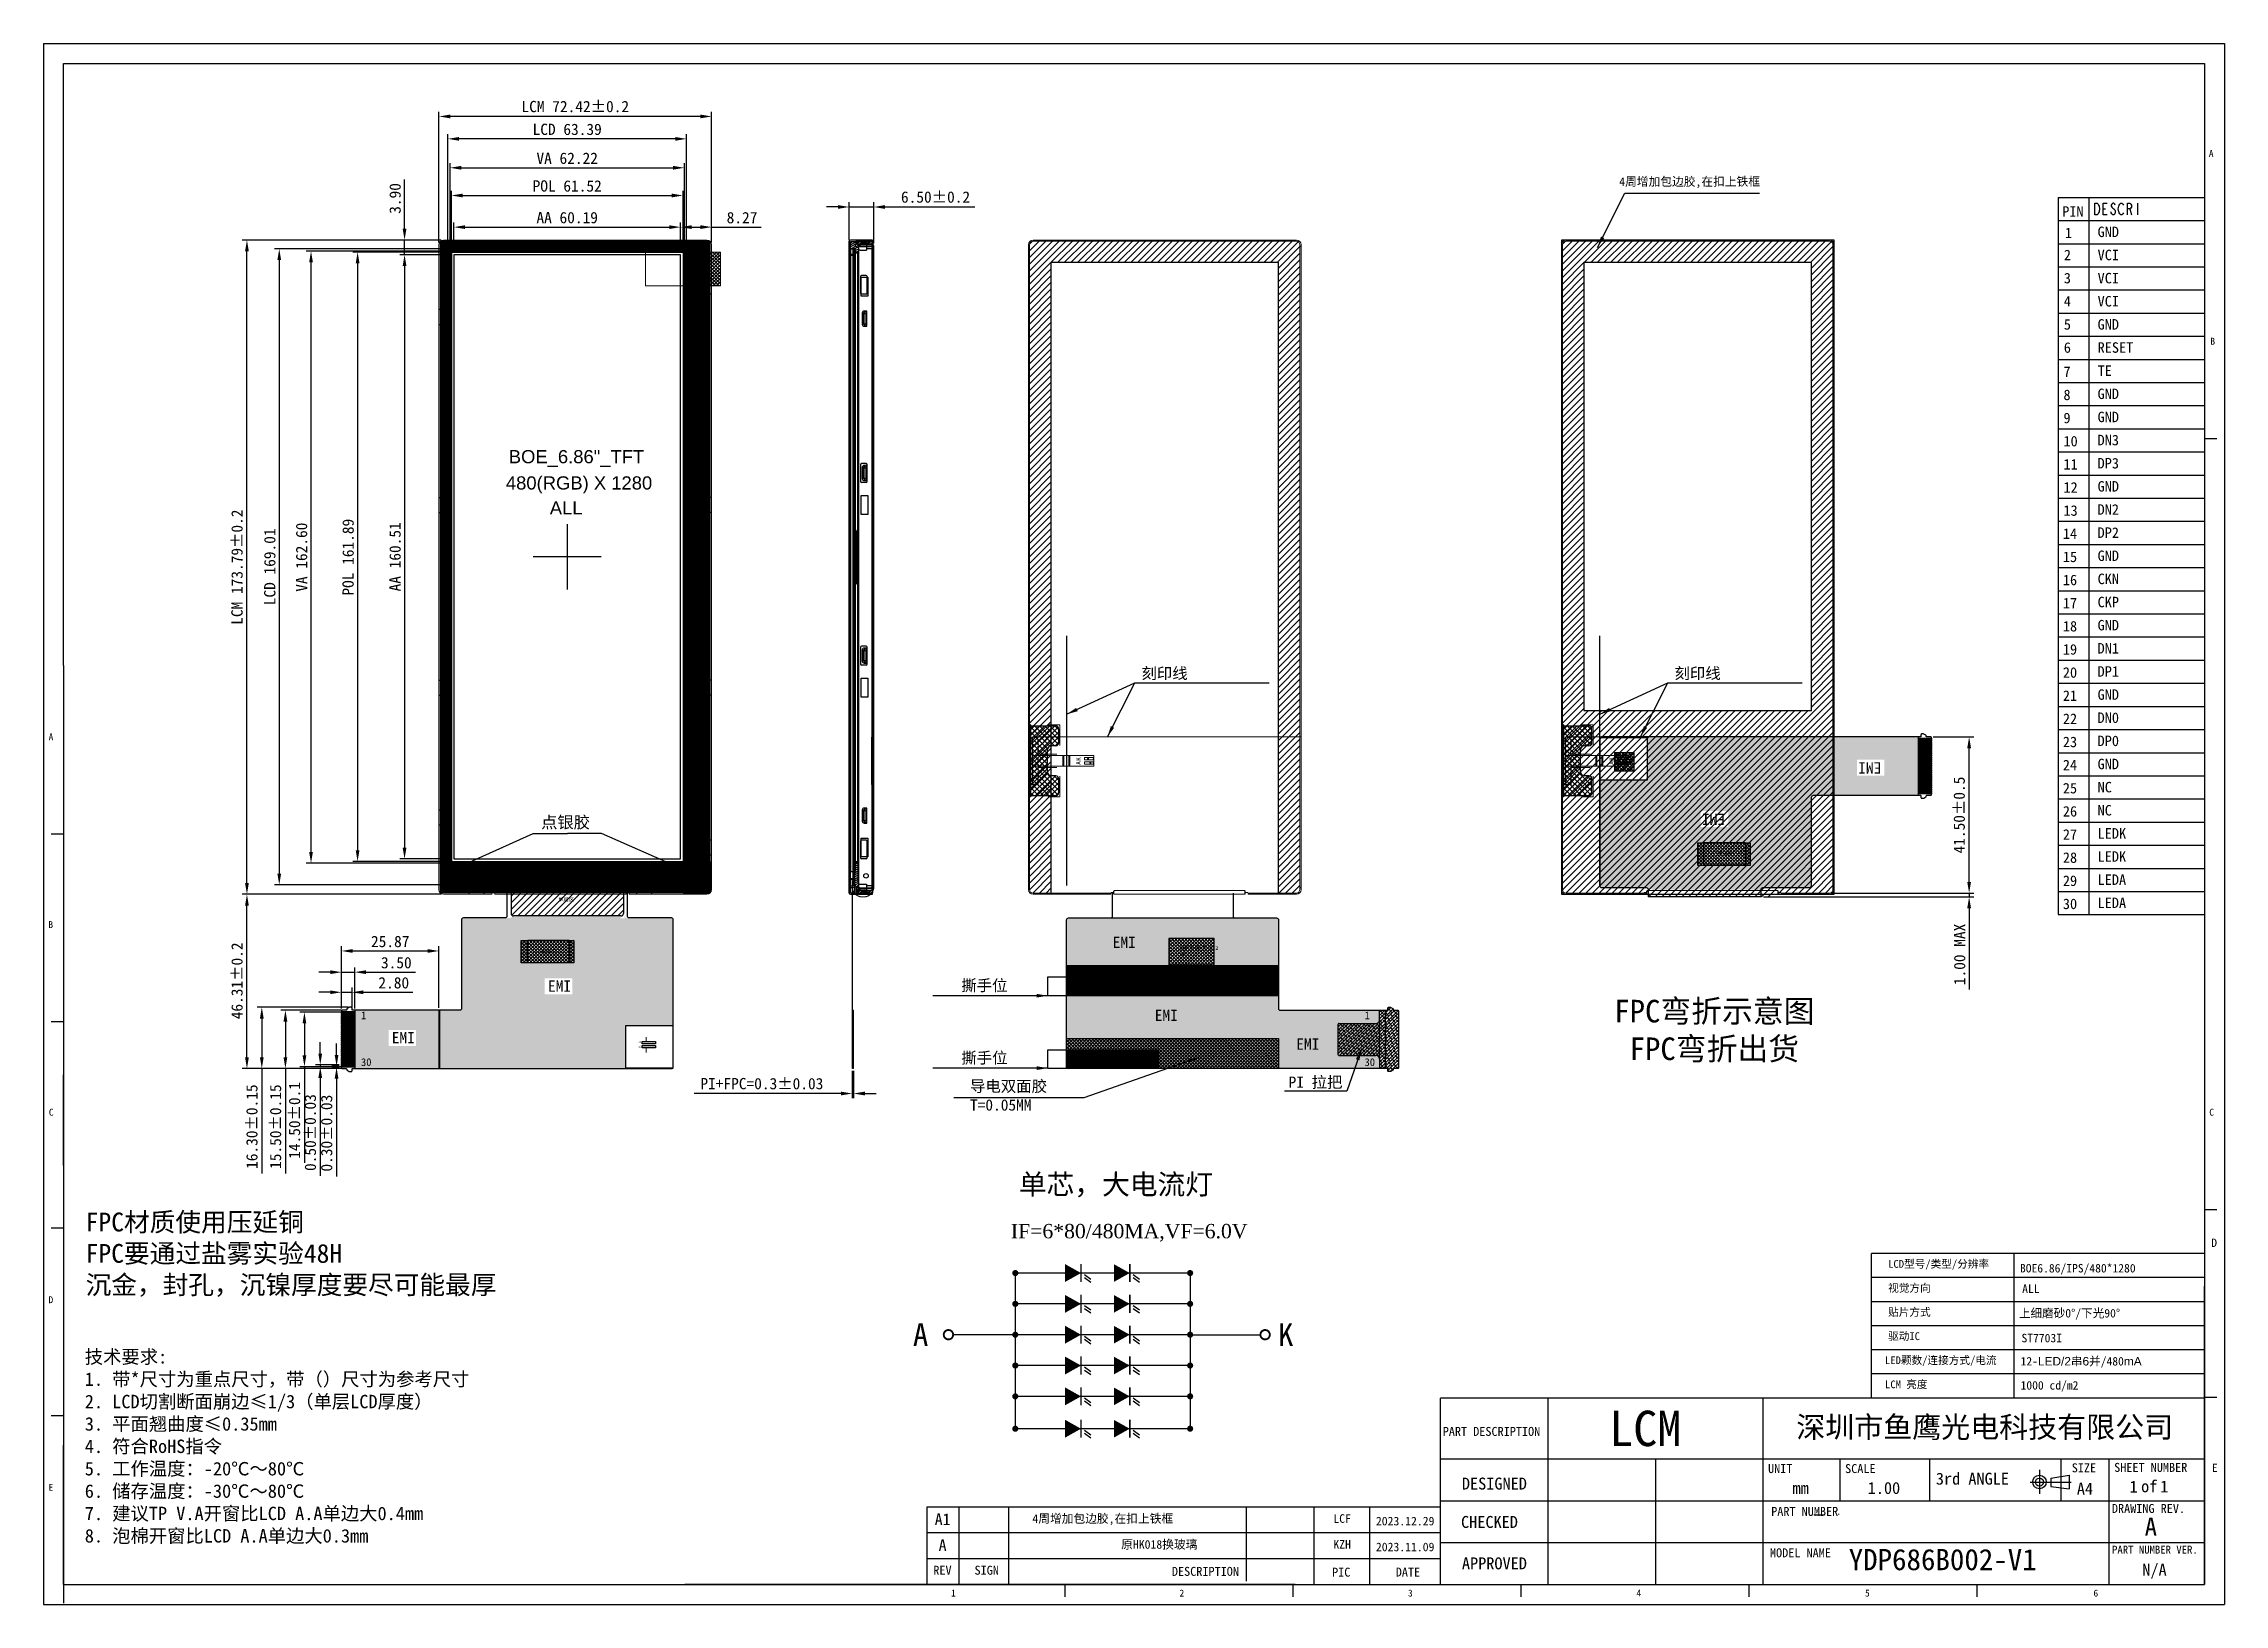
# Model space of a CAD drawing. Extents: x 19995 to 20574, y 1410 to 1825.
import ezdxf
from ezdxf.enums import TextEntityAlignment as Align
from ezdxf.lldxf.tags import DXFTag

# ---------------------------------------------------------------- set-up
doc = ezdxf.new("R2010")
doc.units = 0
doc.header["$MEASUREMENT"] = 0
doc.linetypes.add('HIDDEN', pattern=[9.525, 6.35, -3.175])
doc.layers.get('0').update_dxf_attribs({"linetype": 'CONTINUOUS'})
for name, color, linetype in [('', 7, 'CONTINUOUS'), ('2ITO.drawing', 5, 'CONTINUOUS'), ('AXIS', 7, 'CONTINUOUS'), ('Baseline.drawing', 1, 'CONTINUOUS'), ('CF_line.drawing', 3, 'CONTINUOUS'), ('DIM（标注）', 3, 'CONTINUOUS'), ('FPC', 35, 'CONTINUOUS'), ('FRAME', 7, 'CONTINUOUS'), ('GATE.drawing', 4, 'CONTINUOUS'), ('KEEP OUT', 7, 'CONTINUOUS'), ('L122.drawing', 7, 'CONTINUOUS'), ('lcd', 4, 'CONTINUOUS'), ('MCH2', 7, 'CONTINUOUS'), ('OBJ-FRAME', 4, 'CONTINUOUS'), ('SAT-FOG', 7, 'CONTINUOUS'), ('TEXT', 4, 'CONTINUOUS'), ('TFT_line.drawing', 2, 'CONTINUOUS'), ('标 注', 3, 'CONTINUOUS')]:
    doc.layers.add(name, color=color, linetype=linetype)
for name, color, linetype, lineweight in [('700FPC', 30, 'CONTINUOUS', 13), ('DIM', 3, 'CONTINUOUS', 13), ('LCM', 130, 'CONTINUOUS', 15), ('temp', 7, 'CONTINUOUS', 20)]:
    doc.layers.add(name, color=color, linetype=linetype, lineweight=lineweight)
doc.styles.add('PDF Arial', font='arial.ttf')
doc.styles.add('RD', font='ROMAND.shx')
doc.styles.get("Standard").update_dxf_attribs({"font": ''})
doc.styles.add('W0$254', font='simplex', dxfattribs={"width": 0.75})
doc.styles.add('ZXQ', font='times.ttf')
doc.styles.add('宋', font='')
doc.styles.add('宋体', font='')
doc.styles.add('宝明', font='simhei.ttf')
doc.styles.add('黑体', font='')
doc.styles.get('Standard').set_extended_font_data('SimSun')
doc.styles.get('宋').set_extended_font_data('SimSun')
doc.styles.get('宋体').set_extended_font_data('SimSun')
doc.styles.get('黑体').set_extended_font_data('楷体_GB2312')
tags = doc.linetypes.add('CENTER', pattern=[2, 1.25, -0.25, 0.25, -0.25]).pattern_tags.tags
tags[10:11] = [DXFTag(74, 4), DXFTag(75, 0), DXFTag(340, '0'), DXFTag(46, 0.0), DXFTag(50, 0.0), DXFTag(44, 0.0), DXFTag(45, 0.0)]
tags[8:9] = [DXFTag(74, 4), DXFTag(75, 0), DXFTag(340, '0'), DXFTag(46, 0.0), DXFTag(50, 0.0), DXFTag(44, 0.0), DXFTag(45, 0.0)]
tags[6:7] = [DXFTag(74, 4), DXFTag(75, 0), DXFTag(340, '0'), DXFTag(46, 0.0), DXFTag(50, 0.0), DXFTag(44, 0.0), DXFTag(45, 0.0)]
tags[4:5] = [DXFTag(74, 4), DXFTag(75, 0), DXFTag(340, '0'), DXFTag(46, 0.0), DXFTag(50, 0.0), DXFTag(44, 0.0), DXFTag(45, 0.0)]
doc.dimstyles.new('NONE', dxfattribs={"dimtxt": 2, "dimasz": 3, "dimexe": 1.25, "dimexo": 0.625, "dimgap": 1, "dimtad": 1, "dimzin": 1, "dimdsep": 46, "dimtxsty": 'RD', "dimcen": 1, "dimclrd": 256, "dimclre": 256, "dimclrt": 256, "dimadec": 0, "dimazin": 3, "dimtm": 0.2, "dimtfac": 1, "dimtmove": 0, "dimatfit": 3, "dimfxl": 1, "dimtolj": 1, "dimtzin": 0, "dimarcsym": 0})
doc.dimstyles.get("Standard").update_dxf_attribs({"dimtxt": 0.18, "dimasz": 0.18, "dimexe": 0.18, "dimexo": 0.0625, "dimgap": 0.09, "dimtad": 0, "dimtih": 1, "dimtoh": 1, "dimdec": 4, "dimzin": 0, "dimdsep": 46, "dimtxsty": 'Standard', "dimcen": 0.09, "dimadec": 0, "dimazin": 0, "dimtfac": 1, "dimtdec": 4, "dimtofl": 0, "dimtmove": 0, "dimatfit": 3, "dimfxl": 1, "dimtolj": 1, "dimtzin": 0, "dimarcsym": 0})
pattern_1 = [(45, (-23.04206, 0), (-0.08838834765, 0.08838834765), []), (135, (-23.04206, 0), (-0.08838834765, -0.08838834765), [])]
pattern_2 = [(50, (-23.04206, 0), (0.717260183, -0.062752135), [0.075, -0.825]), (355, (-23.04206, 0), (-0.138751334, 0.752192134), [0.06, -0.66]), (100.4514445, (-22.9823, -0.0052), (0.578508847, 0.68943999), [0.063740192, -0.701142112]), (46.1842, (-23.0421, 0.2), (1.06724133, -0.16551928), [0.1125, -1.2375]), (96.6356355, (-22.9531, 0.1862), (0.934661946, 0.9741186), [0.09561034, -1.05171376]), (351.184164, (-23.0421, 0.2), (0.934661945, 0.9741186), [0.09, -0.99]), (21, (-22.94206, 0.15), (0.596907052, -0.40261889), [0.075, -0.825]), (326, (-22.94206, 0.15), (0.243315332, 0.725150045), [0.06, -0.66]), (71.4514447, (-22.8923, 0.11645), (0.840222377, 0.322531153), [0.06374019, -0.701142112]), (37.5, (-23.04206, 0), (0.0121598553, 0.3328938538), [0, -0.652, 0, -0.67, 0, -0.6625]), (7.5, (-23.04206, 0), (0.2630695374, 0.394411712), [0, -0.382, 0, -0.637, 0, -0.2525]), (327.5, (-23.26506, 0), (0.533822436, -0.0225548717), [0, -0.25, 0, -0.78, 0, -1.035]), (317.5, (-23.36506, 0), (0.583186169, 0.100104982), [0, -0.325, 0, -0.518, 0, -0.735])]
pattern_3 = [(45, (-23.04206, 0), (-0.441941738, 0.441941738), []), (135, (-23.04206, 0), (-0.441941738, -0.441941738), [])]

# ---------------------------------------------------------------- blocks, each defined once
blk = doc.blocks.new('THIRD-PROJ_BL0')
at = {"linetype": 'Continuous'}
blk.add_line((257.13, 38.11), (257.13, 34.11), dxfattribs=at)
at = {"color": 7, "linetype": 'Continuous'}
for p, q in [((259.04, 36.73), (262.11, 37.22)), ((259.04, 36.73), (259.04, 35.31)), ((262.11, 37.22), (262.11, 34.94)), ((255.59, 36.06), (262.41, 36.06)), ((259.04, 35.31), (262.11, 34.94))]:
    blk.add_line(p, q, dxfattribs=at)
for centre, radius in [((257.13, 36.08), 1.14), ((257.13, 36.06), 0.67)]:
    blk.add_circle(centre, radius, dxfattribs=at)
blk = doc.blocks.new('*D28')
at = {"layer": '', "color": 3, "lineweight": -2}
for p, q in [((20209.68, 1551.67), (20209.68, 1544.42)), ((20210.05, 1551.67), (20210.05, 1544.42)), ((20206.68, 1545.67), (20167.72, 1545.67)), ((20210.05, 1545.67), (20209.68, 1545.67)), ((20213.05, 1545.67), (20216.05, 1545.67))]:
    blk.add_line(p, q, dxfattribs=at)
at = {"layer": '', "color": 3}
for points in [[(20206.68, 1546.17), (20206.68, 1545.17), (20209.68, 1545.67)], [(20213.05, 1546.17), (20213.05, 1545.17), (20210.05, 1545.67)]]:
    blk.add_solid(points, dxfattribs=at)
at = {"layer": '', "color": 7, "insert": (20185.7, 1548.28), "char_height": 3, "attachment_point": 5, "style": '宋'}
blk.add_mtext('\\A1;\\fSimSun|b0|i0|c134|p2;\\C2;PI+FPC=0.3±0.03', dxfattribs=at)
blk = doc.blocks.new('*D29')
at = {"layer": '', "color": 3, "lineweight": -2}
for p, q in [((20103.9, 1769.13), (20103.9, 1777.08)), ((20106.9, 1775.83), (20161.09, 1775.83)), ((20164.09, 1769.13), (20164.09, 1777.08))]:
    blk.add_line(p, q, dxfattribs=at)
at = {"layer": '', "color": 3}
for points in [[(20106.9, 1776.33), (20106.9, 1775.33), (20103.9, 1775.83)], [(20161.09, 1776.33), (20161.09, 1775.33), (20164.09, 1775.83)]]:
    blk.add_solid(points, dxfattribs=at)
at = {"layer": '', "color": 7, "insert": (20134, 1778.34), "char_height": 3, "attachment_point": 5, "style": '宋'}
blk.add_mtext('\\A1;AA 60.19', dxfattribs=at)
blk = doc.blocks.new('*D30')
at = {"layer": '', "color": 3, "lineweight": -2}
for p, q in [((20103.27, 1768.5), (20089.56, 1768.5)), ((20090.81, 1765.5), (20090.81, 1610.99)), ((20103.27, 1607.99), (20089.56, 1607.99))]:
    blk.add_line(p, q, dxfattribs=at)
at = {"layer": '', "color": 3}
for points in [[(20090.31, 1765.5), (20091.31, 1765.5), (20090.81, 1768.5)], [(20090.31, 1610.99), (20091.31, 1610.99), (20090.81, 1607.99)]]:
    blk.add_solid(points, dxfattribs=at)
at = {"layer": '', "color": 7, "insert": (20088.3, 1688.24), "char_height": 3, "attachment_point": 5, "rotation": 90, "style": '宋'}
blk.add_mtext('\\A1;AA 160.51', dxfattribs=at)
blk = doc.blocks.new('*D31')
at = {"layer": '', "color": 3, "lineweight": -2}
for p, q in [((20103.24, 1769.83), (20103.24, 1785.48)), ((20106.24, 1784.23), (20161.76, 1784.23)), ((20164.76, 1769.83), (20164.76, 1785.48))]:
    blk.add_line(p, q, dxfattribs=at)
at = {"layer": '', "color": 3}
for points in [[(20106.24, 1784.73), (20106.24, 1783.73), (20103.24, 1784.23)], [(20161.76, 1784.73), (20161.76, 1783.73), (20164.76, 1784.23)]]:
    blk.add_solid(points, dxfattribs=at)
at = {"layer": '', "color": 7, "insert": (20134, 1786.74), "char_height": 3, "attachment_point": 5, "style": '宋'}
blk.add_mtext('\\A1;POL 61.52', dxfattribs=at)
blk = doc.blocks.new('*D32')
at = {"layer": '', "color": 3, "lineweight": -2}
for p, q in [((20102.3, 1770.73), (20102.3, 1800.53)), ((20162.69, 1799.28), (20105.3, 1799.28)), ((20165.69, 1770.73), (20165.69, 1800.53))]:
    blk.add_line(p, q, dxfattribs=at)
at = {"layer": '', "color": 3}
for points in [[(20105.3, 1799.78), (20105.3, 1798.78), (20102.3, 1799.28)], [(20162.69, 1799.78), (20162.69, 1798.78), (20165.69, 1799.28)]]:
    blk.add_solid(points, dxfattribs=at)
at = {"layer": '', "color": 7, "insert": (20134, 1801.79), "char_height": 3, "attachment_point": 5, "style": '宋'}
blk.add_mtext('\\A1;LCD 63.39', dxfattribs=at)
blk = doc.blocks.new('*D33')
at = {"layer": '', "color": 3, "lineweight": -2}
for p, q in [((20102.61, 1769.2), (20077.09, 1769.2)), ((20078.34, 1766.2), (20078.34, 1610.31)), ((20102.61, 1607.31), (20077.09, 1607.31))]:
    blk.add_line(p, q, dxfattribs=at)
at = {"layer": '', "color": 3}
for points in [[(20077.84, 1766.2), (20078.84, 1766.2), (20078.34, 1769.2)], [(20077.84, 1610.31), (20078.84, 1610.31), (20078.34, 1607.31)]]:
    blk.add_solid(points, dxfattribs=at)
at = {"layer": '', "color": 7, "insert": (20075.83, 1688.15), "char_height": 3, "attachment_point": 5, "rotation": 90, "style": '宋'}
blk.add_mtext('\\A1;POL 161.89', dxfattribs=at)
blk = doc.blocks.new('*D34')
at = {"layer": '', "color": 3, "lineweight": -2}
for p, q in [((20101.67, 1770.1), (20056.28, 1770.1)), ((20057.53, 1767.1), (20057.53, 1604.09)), ((20101.64, 1601.09), (20056.28, 1601.09))]:
    blk.add_line(p, q, dxfattribs=at)
at = {"layer": '', "color": 3}
for points in [[(20057.03, 1767.1), (20058.03, 1767.1), (20057.53, 1770.1)], [(20057.03, 1604.09), (20058.03, 1604.09), (20057.53, 1601.09)]]:
    blk.add_solid(points, dxfattribs=at)
at = {"layer": '', "color": 7, "insert": (20055.03, 1685.59), "char_height": 3, "attachment_point": 5, "rotation": 90, "style": '宋'}
blk.add_mtext('\\A1;LCD 169.01', dxfattribs=at)
blk = doc.blocks.new('*D35')
at = {"layer": '', "color": 3, "lineweight": -2}
for p, q in [((20100.56, 1598.61), (20047.7, 1598.61)), ((20048.95, 1555.29), (20048.95, 1595.61)), ((20073.64, 1552.29), (20047.7, 1552.29))]:
    blk.add_line(p, q, dxfattribs=at)
at = {"layer": '', "color": 3}
for points in [[(20048.45, 1595.61), (20049.45, 1595.61), (20048.95, 1598.61)], [(20048.45, 1555.29), (20049.45, 1555.29), (20048.95, 1552.29)]]:
    blk.add_solid(points, dxfattribs=at)
at = {"layer": '', "color": 7, "insert": (20046.33, 1575.6), "char_height": 3, "attachment_point": 5, "rotation": 90, "style": '宋'}
blk.add_mtext('\\A1;46.31\\fSimSun|b0|i0|c134|p2;±0.2', dxfattribs=at)
blk = doc.blocks.new('*D36')
at = {"layer": '', "color": 3, "lineweight": -2}
for p, q in [((20075.89, 1568.59), (20051.65, 1568.59)), ((20052.9, 1565.59), (20052.9, 1555.29)), ((20073.64, 1552.29), (20051.65, 1552.29)), ((20052.9, 1552.29), (20052.9, 1524.45))]:
    blk.add_line(p, q, dxfattribs=at)
at = {"layer": '', "color": 3}
for points in [[(20052.4, 1565.59), (20053.4, 1565.59), (20052.9, 1568.59)], [(20052.4, 1555.29), (20053.4, 1555.29), (20052.9, 1552.29)]]:
    blk.add_solid(points, dxfattribs=at)
at = {"layer": '', "color": 7, "insert": (20050.28, 1536.87), "char_height": 3, "attachment_point": 5, "rotation": 90, "style": '宋'}
blk.add_mtext('\\A1;16.30\\fSimSun|b0|i0|c134|p2;±0.15', dxfattribs=at)
blk = doc.blocks.new('*D37')
at = {"layer": '', "color": 3, "lineweight": -2}
for p, q in [((20205.9, 1781.18), (20202.9, 1781.18)), ((20208.9, 1772.4), (20208.9, 1782.43)), ((20208.9, 1781.18), (20215.4, 1781.18)), ((20215.4, 1771.52), (20215.4, 1782.43)), ((20218.4, 1781.18), (20242.23, 1781.18))]:
    blk.add_line(p, q, dxfattribs=at)
at = {"layer": '', "color": 3}
for points in [[(20205.9, 1781.68), (20205.9, 1780.68), (20208.9, 1781.18)], [(20218.4, 1781.68), (20218.4, 1780.68), (20215.4, 1781.18)]]:
    blk.add_solid(points, dxfattribs=at)
at = {"layer": '', "color": 7, "insert": (20231.82, 1783.8), "char_height": 3, "attachment_point": 5, "style": '宋'}
blk.add_mtext('\\A1;6.50±0.2', dxfattribs=at)
blk = doc.blocks.new('*D38')
at = {"layer": '', "color": 3, "lineweight": -2}
for p, q in [((20506.31, 1601.9), (20506.31, 1604.9)), ((20469.79, 1598.9), (20507.56, 1598.9)), ((20506.31, 1598.9), (20506.31, 1597.9)), ((20451.67, 1597.9), (20507.56, 1597.9)), ((20506.31, 1594.9), (20506.31, 1573.33))]:
    blk.add_line(p, q, dxfattribs=at)
at = {"layer": '', "color": 3}
for points in [[(20505.81, 1601.9), (20506.81, 1601.9), (20506.31, 1598.9)], [(20505.81, 1594.9), (20506.81, 1594.9), (20506.31, 1597.9)]]:
    blk.add_solid(points, dxfattribs=at)
at = {"layer": '', "color": 7, "insert": (20503.8, 1582.62), "char_height": 3, "attachment_point": 5, "rotation": 90, "style": '宋'}
blk.add_mtext('\\A1;1.00 MAX', dxfattribs=at)
blk = doc.blocks.new('*D39')
at = {"layer": '', "color": 3, "lineweight": -2}
for p, q in [((20496.74, 1640.4), (20507.56, 1640.4)), ((20506.31, 1601.9), (20506.31, 1637.4)), ((20506.65, 1598.9), (20507.56, 1598.9))]:
    blk.add_line(p, q, dxfattribs=at)
at = {"layer": '', "color": 3}
for points in [[(20505.81, 1637.4), (20506.81, 1637.4), (20506.31, 1640.4)], [(20505.81, 1601.9), (20506.81, 1601.9), (20506.31, 1598.9)]]:
    blk.add_solid(points, dxfattribs=at)
at = {"layer": '', "color": 7, "insert": (20503.69, 1619.65), "char_height": 3, "attachment_point": 5, "rotation": 90, "style": '宋'}
blk.add_mtext('\\A1;41.50±0.5', dxfattribs=at)
blk = doc.blocks.new('*D40')
at = {"layer": '', "color": 3, "lineweight": -2}
for p, q in [((20072.75, 1555.94), (20072.75, 1558.94)), ((20073.44, 1552.94), (20071.5, 1552.94)), ((20073.44, 1552.64), (20071.5, 1552.64)), ((20072.75, 1552.94), (20072.75, 1552.64)), ((20072.75, 1549.64), (20072.75, 1523.66))]:
    blk.add_line(p, q, dxfattribs=at)
at = {"layer": '', "color": 3}
for points in [[(20072.25, 1555.94), (20073.25, 1555.94), (20072.75, 1552.94)], [(20072.25, 1549.64), (20073.25, 1549.64), (20072.75, 1552.64)]]:
    blk.add_solid(points, dxfattribs=at)
at = {"layer": '', "color": 7, "insert": (20070.13, 1535.15), "char_height": 3, "attachment_point": 5, "rotation": 90, "style": '宋'}
blk.add_mtext('\\A1;0.30\\fSimSun|b0|i0|c134|p2;±0.03', dxfattribs=at)
blk = doc.blocks.new('*D41')
at = {"layer": '', "color": 3, "lineweight": -2}
for p, q in [((20068.42, 1556.29), (20068.42, 1559.29)), ((20073.44, 1553.29), (20067.17, 1553.29)), ((20073.44, 1552.79), (20067.17, 1552.79)), ((20068.42, 1553.29), (20068.42, 1552.79)), ((20068.42, 1549.79), (20068.42, 1523.81))]:
    blk.add_line(p, q, dxfattribs=at)
at = {"layer": '', "color": 3}
for points in [[(20067.92, 1556.29), (20068.92, 1556.29), (20068.42, 1553.29)], [(20067.92, 1549.79), (20068.92, 1549.79), (20068.42, 1552.79)]]:
    blk.add_solid(points, dxfattribs=at)
at = {"layer": '', "color": 7, "insert": (20065.8, 1535.3), "char_height": 3, "attachment_point": 5, "rotation": 90, "style": '宋'}
blk.add_mtext('\\A1;0.50\\fSimSun|b0|i0|c134|p2;±0.03', dxfattribs=at)
blk = doc.blocks.new('*D42')
at = {"layer": '', "color": 3, "lineweight": -2}
for p, q in [((20075.19, 1567.29), (20062.97, 1567.29)), ((20064.22, 1564.29), (20064.22, 1555.79)), ((20075.19, 1552.79), (20062.97, 1552.79)), ((20064.22, 1552.79), (20064.22, 1527.26))]:
    blk.add_line(p, q, dxfattribs=at)
at = {"layer": '', "color": 3}
for points in [[(20063.72, 1564.29), (20064.72, 1564.29), (20064.22, 1567.29)], [(20063.72, 1555.79), (20064.72, 1555.79), (20064.22, 1552.79)]]:
    blk.add_solid(points, dxfattribs=at)
at = {"layer": '', "color": 7, "insert": (20061.6, 1538.53), "char_height": 3, "attachment_point": 5, "rotation": 90, "style": '宋'}
blk.add_mtext('\\A1;14.50\\fSimSun|b0|i0|c134|p2;±0.1', dxfattribs=at)
blk = doc.blocks.new('*D43')
at = {"layer": '', "color": 3, "lineweight": -2}
for p, q in [((20073.96, 1567.79), (20057.92, 1567.79)), ((20059.17, 1564.79), (20059.17, 1555.29)), ((20074.14, 1552.29), (20057.92, 1552.29)), ((20059.17, 1552.29), (20059.17, 1524.45))]:
    blk.add_line(p, q, dxfattribs=at)
at = {"layer": '', "color": 3}
for points in [[(20058.67, 1564.79), (20059.67, 1564.79), (20059.17, 1567.79)], [(20058.67, 1555.29), (20059.67, 1555.29), (20059.17, 1552.29)]]:
    blk.add_solid(points, dxfattribs=at)
at = {"layer": '', "color": 7, "insert": (20056.56, 1536.87), "char_height": 3, "attachment_point": 5, "rotation": 90, "style": '宋'}
blk.add_mtext('\\A1;15.50\\fSimSun|b0|i0|c134|p2;±0.15', dxfattribs=at)
blk = doc.blocks.new('*D44')
at = {"layer": '', "color": 3, "lineweight": -2}
for p, q in [((20071.06, 1572.57), (20068.06, 1572.57)), ((20074.06, 1568.22), (20074.06, 1573.82)), ((20074.06, 1572.57), (20076.86, 1572.57)), ((20076.86, 1568.62), (20076.86, 1573.82)), ((20079.86, 1572.57), (20093.01, 1572.57))]:
    blk.add_line(p, q, dxfattribs=at)
at = {"layer": '', "color": 3}
for points in [[(20071.06, 1573.07), (20071.06, 1572.07), (20074.06, 1572.57)], [(20079.86, 1573.07), (20079.86, 1572.07), (20076.86, 1572.57)]]:
    blk.add_solid(points, dxfattribs=at)
at = {"layer": '', "color": 7, "insert": (20087.94, 1575.07), "char_height": 3, "attachment_point": 5, "style": '宋'}
blk.add_mtext('\\A1;2.80', dxfattribs=at)
blk = doc.blocks.new('*D45')
at = {"layer": '', "color": 3, "lineweight": -2}
for p, q in [((20071.06, 1577.91), (20068.06, 1577.91)), ((20074.06, 1568.22), (20074.06, 1579.16)), ((20074.06, 1577.91), (20077.56, 1577.91)), ((20077.56, 1568.22), (20077.56, 1579.16)), ((20080.56, 1577.91), (20093.68, 1577.91))]:
    blk.add_line(p, q, dxfattribs=at)
at = {"layer": '', "color": 3}
for points in [[(20071.06, 1578.41), (20071.06, 1577.41), (20074.06, 1577.91)], [(20080.56, 1578.41), (20080.56, 1577.41), (20077.56, 1577.91)]]:
    blk.add_solid(points, dxfattribs=at)
at = {"layer": '', "color": 7, "insert": (20088.62, 1580.41), "char_height": 3, "attachment_point": 5, "style": '宋'}
blk.add_mtext('\\A1;3.50', dxfattribs=at)
blk = doc.blocks.new('*D46')
at = {"layer": '', "color": 3, "lineweight": -2}
for p, q in [((20074.06, 1568.22), (20074.06, 1584.79)), ((20077.06, 1583.54), (20096.94, 1583.54)), ((20099.94, 1568.42), (20099.94, 1584.79))]:
    blk.add_line(p, q, dxfattribs=at)
at = {"layer": '', "color": 3}
for points in [[(20077.06, 1584.04), (20077.06, 1583.04), (20074.06, 1583.54)], [(20096.94, 1584.04), (20096.94, 1583.04), (20099.94, 1583.54)]]:
    blk.add_solid(points, dxfattribs=at)
at = {"layer": '', "color": 7, "insert": (20087, 1586.04), "char_height": 3, "attachment_point": 5, "style": '宋'}
blk.add_mtext('\\A1;25.87', dxfattribs=at)
blk = doc.blocks.new('1da3f12asd31fads2f1w5e1f5adf')
at = {"layer": 'LCM', "color": 6}
for p, q in [((20173.99, 1361.85), (20243.91, 1361.85)), ((20172.74, 1360.6), (20172.74, 1189.31)), ((20245.16, 1189.31), (20245.16, 1360.6)), ((20186.8, 1188.06), (20173.99, 1188.06)), ((20186.8, 1188.06), (20186.8, 1188.36)), ((20187, 1188.56), (20187.4, 1188.56)), ((20187.2, 1188.56), (20187.2, 1188.56)), ((20187.6, 1188.06), (20187.6, 1188.36)), ((20222.46, 1188.06), (20187.6, 1188.06)), ((20222.46, 1188.06), (20222.46, 1188.36)), ((20222.66, 1188.56), (20223.06, 1188.56)), ((20222.86, 1188.56), (20222.86, 1188.56)), ((20223.26, 1188.06), (20223.26, 1188.36)), ((20243.91, 1188.06), (20223.26, 1188.06))]:
    blk.add_line(p, q, dxfattribs=at)
blk.add_lwpolyline([(20175.69, 1358.9), (20237.91, 1358.9), (20237.91, 1196.3), (20175.69, 1196.3)], close=True, dxfattribs=at)
for centre, radius, start, end in [((20173.99, 1360.6), 1.25, 90, 180), ((20243.91, 1360.6), 1.25, 0, 90), ((20173.99, 1189.31), 1.25, 180, 270), ((20187, 1188.36), 0.2, 90, 180), ((20187.4, 1188.36), 0.2, 0, 90), ((20222.66, 1188.36), 0.2, 90, 180), ((20223.06, 1188.36), 0.2, 0, 90), ((20243.91, 1189.31), 1.25, 270, 0)]:
    blk.add_arc(centre, radius, start, end, dxfattribs=at)
blk = doc.blocks.new('zw$3E54')
at = {"color": 6}
for p, q in [((1.7, 173.49), (1.7, 173.79)), ((70.72, 173.49), (70.72, 173.79)), ((0, 172.09), (0.3, 172.09)), ((72.42, 172.09), (72.12, 172.09)), ((0, 1.7), (0.3, 1.7)), ((1.7, 0.3), (1.7, 0)), ((22.7, 0), (22.7, 0.8)), ((57.5604, 0), (57.5604, 0.8)), ((70.72, 0.3), (70.72, 0)), ((72.42, 1.7), (72.12, 1.7))]:
    blk.add_line(p, q, dxfattribs=at)
for centre, start, end in [((22.9, 0.8), 90, 180), ((57.3604, 0.8), 0, 90)]:
    blk.add_arc(centre, 0.2, start, end, dxfattribs=at)
at = {"layer": 'LCM', "color": 6}
for p, q in [((71.17, 173.79), (1.25, 173.79)), ((0, 1.25), (0, 172.54)), ((0.3, 1.25), (0.3, 172.54)), ((71.17, 173.49), (1.25, 173.49)), ((72.12, 172.54), (72.12, 1.25)), ((72.42, 172.54), (72.42, 1.25)), ((1.25, 0.3), (21.9, 0.3)), ((1.25, 0), (21.9, 0)), ((21.9, 0), (21.9, 0.3)), ((22.5, 0.5), (22.1, 0.5)), ((22.3, 0.5), (22.3, 0.5)), ((22.7, 0), (22.7, 0.3)), ((22.7, 0), (57.5604, 0)), ((22.9, 1), (57.3604, 1)), ((57.5604, 0), (57.5604, 0.3)), ((58.1604, 0.5), (57.7604, 0.5)), ((57.9604, 0.5), (57.9604, 0.5)), ((58.3604, 0.3), (71.17, 0.3)), ((58.3604, 0), (58.3604, 0.3)), ((58.3604, 0), (71.17, 0))]:
    blk.add_line(p, q, dxfattribs=at)
for centre, radius, start, end in [((1.25, 172.54), 1.25, 90, 180), ((71.17, 172.54), 1.25, 0, 90), ((1.25, 172.54), 0.95, 90, 180), ((71.17, 172.54), 0.95, 0, 90), ((1.25, 1.25), 1.25, 180, 270), ((1.25, 1.25), 0.95, 180, 270), ((22.1, 0.3), 0.2, 90, 180), ((22.5, 0.3), 0.2, 360, 90), ((57.7604, 0.3), 0.2, 90, 180), ((58.1604, 0.3), 0.2, 360, 90), ((71.17, 1.25), 1.25, 270, 0), ((71.17, 1.25), 0.95, 270, 0)]:
    blk.add_arc(centre, radius, start, end, dxfattribs=at)
blk = doc.blocks.new('54')
h = blk.add_hatch()
h.set_pattern_fill('ANSI37', color=5, scale=0.3, style=0)
h.set_pattern_definition([(45, (0, 0), (-0.67351921, 0.67351921), []), (135, (0, 0), (-0.67351921, -0.67351921), [])])
h.paths.add_polyline_path([(6289.79, -2076.6), (6290.99, -2076.6, 0.414214), (6291.79, -2075.8), (6291.79, -2072.15, 0.414214), (6290.99, -2071.35), (6284.09, -2071.35), (6284.09, -2089.85), (6290.99, -2089.85, 0.414214), (6291.79, -2089.05), (6291.79, -2085.4, 0.414214), (6290.99, -2084.6), (6289.79, -2084.6, -0.414214), (6288.79, -2083.6), (6288.79, -2077.6, -0.414214)])
at = {"color": 5, "linetype": 'Continuous', "ltscale": 0.2}
for p, q in [((6290.99, -2071.35), (6284.09, -2071.35)), ((6288.79, -2083.6), (6288.79, -2077.6)), ((6284.09, -2089.85), (6290.99, -2089.85)), ((6291.79, -2089.05), (6291.79, -2085.4))]:
    blk.add_line(p, q, dxfattribs=at)
at = {"color": 5}
for p, q in [((6284.09, -2071.35), (6284.09, -2089.85)), ((6291.79, -2075.8), (6291.79, -2072.15)), ((6290.99, -2076.6), (6289.79, -2076.6)), ((6290.99, -2084.6), (6289.79, -2084.6))]:
    blk.add_line(p, q, dxfattribs=at)
at = {"color": 5, "linetype": 'Continuous', "ltscale": 0.2}
for centre, start, end in [((6290.99, -2072.15), 0, 90), ((6290.99, -2089.05), 270, 0)]:
    blk.add_arc(centre, 0.8, start, end, dxfattribs=at)
at = {"color": 5}
for centre, radius, start, end in [((6289.79, -2077.6), 1, 90, 180), ((6290.99, -2075.8), 0.8, 270, 360)]:
    blk.add_arc(centre, radius, start, end, dxfattribs=at)
at = {"color": 5, "ltscale": 0.2}
for centre, radius, start, end in [((6289.79, -2083.6), 1, 180, 270), ((6290.99, -2085.4), 0.8, 0, 90)]:
    blk.add_arc(centre, radius, start, end, dxfattribs=at)
blk = doc.blocks.new('*D47')
at = {"layer": '', "color": 3, "lineweight": -2}
for p, q in [((20100.56, 1772.4), (20047.7, 1772.4)), ((20048.95, 1601.61), (20048.95, 1769.4)), ((20100.56, 1598.61), (20047.7, 1598.61))]:
    blk.add_line(p, q, dxfattribs=at)
at = {"layer": '', "color": 3}
for points in [[(20048.45, 1769.4), (20049.45, 1769.4), (20048.95, 1772.4)], [(20048.45, 1601.61), (20049.45, 1601.61), (20048.95, 1598.61)]]:
    blk.add_solid(points, dxfattribs=at)
at = {"layer": '', "color": 7, "insert": (20046.33, 1685.5), "char_height": 3, "attachment_point": 5, "rotation": 90, "style": '宋'}
blk.add_mtext('\\A1;LCM 173.79%%P0.2', dxfattribs=at)
blk = doc.blocks.new('*D48')
at = {"layer": '', "color": 3, "lineweight": -2}
for p, q in [((20102.26, 1769.45), (20064.72, 1769.45)), ((20065.97, 1609.85), (20065.97, 1766.45)), ((20102.26, 1606.85), (20064.72, 1606.85))]:
    blk.add_line(p, q, dxfattribs=at)
at = {"layer": '', "color": 3}
for points in [[(20065.47, 1766.45), (20066.47, 1766.45), (20065.97, 1769.45)], [(20065.47, 1609.85), (20066.47, 1609.85), (20065.97, 1606.85)]]:
    blk.add_solid(points, dxfattribs=at)
at = {"layer": '', "color": 7, "insert": (20063.47, 1688.15), "char_height": 3, "attachment_point": 5, "rotation": 90, "style": '宋'}
blk.add_mtext('\\A1;VA 162.60', dxfattribs=at)
blk = doc.blocks.new('*D49')
at = {"layer": '', "color": 3, "lineweight": -2}
for p, q in [((20102.89, 1770.07), (20102.89, 1792.85)), ((20105.89, 1791.6), (20162.11, 1791.6)), ((20165.11, 1770.07), (20165.11, 1792.85))]:
    blk.add_line(p, q, dxfattribs=at)
at = {"layer": '', "color": 3}
for points in [[(20105.89, 1792.1), (20105.89, 1791.1), (20102.89, 1791.6)], [(20162.11, 1792.1), (20162.11, 1791.1), (20165.11, 1791.6)]]:
    blk.add_solid(points, dxfattribs=at)
at = {"layer": '', "color": 7, "insert": (20134, 1794.11), "char_height": 3, "attachment_point": 5, "style": '宋'}
blk.add_mtext('\\A1;VA 62.22', dxfattribs=at)
blk = doc.blocks.new('*D50')
at = {"layer": '', "color": 3, "lineweight": -2}
for p, q in [((20099.94, 1771.77), (20099.94, 1806.48)), ((20169.36, 1805.23), (20102.94, 1805.23)), ((20172.36, 1771.77), (20172.36, 1806.48))]:
    blk.add_line(p, q, dxfattribs=at)
at = {"layer": '', "color": 3}
for points in [[(20102.94, 1805.73), (20102.94, 1804.73), (20099.94, 1805.23)], [(20169.36, 1805.73), (20169.36, 1804.73), (20172.36, 1805.23)]]:
    blk.add_solid(points, dxfattribs=at)
at = {"layer": '', "color": 7, "insert": (20136.15, 1807.85), "char_height": 3, "attachment_point": 5, "style": '宋'}
blk.add_mtext('\\A1;LCM 72.42%%P0.2', dxfattribs=at)
blk = doc.blocks.new('fpc_mark')
at = {"linetype": 'Continuous'}
h = blk.add_hatch(color=3, dxfattribs=at)
h.dxf.hatch_style = 1
h.paths.add_polyline_path([(-0.01, 0.125), (-0.01, -0.025), (0.29, -0.025), (0.29, -0.3), (0.44, -0.3), (0.44, 0.4), (0.29, 0.4), (0.29, 0.125)])
at = {"layer": 'GATE.drawing', "color": 3}
blk.add_lwpolyline([(0.29, 0.125), (-0.01, 0.125), (-0.01, -0.025), (0.29, -0.025), (0.29, -0.3), (0.44, -0.3), (0.44, 0.4), (0.29, 0.4), (0.29, 0.125)], close=True, dxfattribs=at)
at = {"layer": 'TFT_line.drawing', "color": 3}
blk.add_lwpolyline([(0.29, 0.125), (-0.01, 0.125), (-0.01, -0.025), (0.29, -0.025), (0.29, -0.3), (0.44, -0.3), (0.44, 0.4), (0.29, 0.4), (0.29, 0.125)], close=True, dxfattribs=at)
blk = doc.blocks.new('fpc_bump')
at = {"layer": 'GATE.drawing'}
blk.add_lwpolyline([(0.0005, 0.0005), (0.0705, 0.0005), (0.0705, 0.7005), (0.0005, 0.7005), (0.0005, 0.0005)], close=True, dxfattribs=at)
at = {"layer": 'TFT_line.drawing', "color": 7}
blk.add_lwpolyline([(0.0005, 0.0005), (0.0705, 0.0005), (0.0705, 0.7005), (0.0005, 0.7005), (0.0005, 0.0005)], close=True, dxfattribs=at)
blk = doc.blocks.new('et_name_right')
at = {"layer": 'GATE.drawing'}
for points in [[(-0.552, 0.004), (-0.548, 0), (-0.405, 0), (-0.4, 0.005), (-0.4, 0.366), (-0.404, 0.37), (-0.482, 0.37), (-0.482, 0.35243), (-0.46972, 0.34016), (-0.46972, 0.32043), (-0.47893, 0.32043), (-0.47893, 0.28771), (-0.437, 0.28771), (-0.437, 0.26971), (-0.49565, 0.26971), (-0.48365, 0.25771), (-0.49565, 0.24571), (-0.437, 0.24571), (-0.437, 0.22771), (-0.482, 0.22771), (-0.482, 0.22171), (-0.4484, 0.22171), (-0.437, 0.21031), (-0.437, 0.17311), (-0.4484, 0.16171), (-0.45839, 0.16171), (-0.45839, 0.15571), (-0.44828, 0.15571), (-0.437, 0.14443), (-0.437, 0.10696), (-0.44825, 0.09571), (-0.5021, 0.09571), (-0.5021, 0.08971), (-0.4772, 0.08971), (-0.437, 0.06631), (-0.437, 0.05311), (-0.4772, 0.02971), (-0.527, 0.02971), (-0.527, 0.04771), (-0.482, 0.04771), (-0.4616, 0.05971), (-0.482, 0.07171), (-0.527, 0.07171), (-0.527, 0.08971), (-0.5021, 0.08971), (-0.5021, 0.09571), (-0.51575, 0.09571), (-0.527, 0.10696), (-0.527, 0.14443), (-0.51572, 0.15571), (-0.4955, 0.15571), (-0.4955, 0.13771), (-0.50828, 0.13771), (-0.509, 0.13699), (-0.509, 0.11446), (-0.50825, 0.11371), (-0.45575, 0.11371), (-0.455, 0.11446), (-0.455, 0.13699), (-0.45572, 0.13771), (-0.4685, 0.13771), (-0.4685, 0.15571), (-0.45839, 0.15571), (-0.45839, 0.16171), (-0.5156, 0.16171), (-0.527, 0.17311), (-0.527, 0.21031), (-0.5156, 0.22171), (-0.482, 0.22171), (-0.482, 0.22771), (-0.52085, 0.22771), (-0.52625, 0.24031), (-0.50885, 0.25771), (-0.52625, 0.27511), (-0.52085, 0.28771), (-0.47893, 0.28771), (-0.47893, 0.32043), (-0.49372, 0.32043), (-0.49372, 0.34072), (-0.482, 0.35243), (-0.482, 0.37), (-0.548, 0.37), (-0.552, 0.366), (-0.552, 0.004)], [(-0.45995, 0.20371), (-0.51275, 0.20371), (-0.51335, 0.20311), (-0.51335, 0.18031), (-0.51275, 0.17971), (-0.45995, 0.17971), (-0.45935, 0.18031), (-0.45935, 0.20311), (-0.45995, 0.20371)], [(0.00224, 0.004), (0.00624, 0), (0.14324, 0), (0.14724, 0.004), (0.14724, 0.366), (0.14324, 0.37), (0.08604, 0.37), (0.08604, 0.26799), (0.10834, 0.26799), (0.11974, 0.25659), (0.11974, 0.21939), (0.10834, 0.20799), (0.07474, 0.20799), (0.07474, 0.20199), (0.10846, 0.20199), (0.11974, 0.19071), (0.11974, 0.14199), (0.07196, 0.14199), (0.07196, 0.06671), (0.08674, 0.06671), (0.08674, 0.04642), (0.07502, 0.03471), (0.06274, 0.04698), (0.06274, 0.06671), (0.07196, 0.06671), (0.07196, 0.14199), (0.02974, 0.14199), (0.02974, 0.19071), (0.04102, 0.20199), (0.07474, 0.20199), (0.07474, 0.20799), (0.04114, 0.20799), (0.02974, 0.21939), (0.02974, 0.25659), (0.04114, 0.26799), (0.05974, 0.26799), (0.05974, 0.24999), (0.04834, 0.24999), (0.04774, 0.24939), (0.04774, 0.22659), (0.04834, 0.22599), (0.10114, 0.22599), (0.10174, 0.22659), (0.10174, 0.24939), (0.10114, 0.24999), (0.08674, 0.24999), (0.08674, 0.23799), (0.06874, 0.23799), (0.06874, 0.26799), (0.08604, 0.26799), (0.08604, 0.37), (0.00624, 0.37), (0.00224, 0.366), (0.00224, 0.004)], [(0.10102, 0.18399), (0.04846, 0.18399), (0.04774, 0.18327), (0.04774, 0.15999), (0.10174, 0.15999), (0.10174, 0.18327), (0.10102, 0.18399)], [(0.55, 0.004), (0.554, 0), (0.696, 0), (0.7, 0.004), (0.7, 0.366), (0.696, 0.37), (0.6445, 0.37), (0.6445, 0.23328), (0.65872, 0.23328), (0.67, 0.222), (0.67, 0.17328), (0.625, 0.17328), (0.625, 0.16728), (0.65872, 0.16728), (0.67, 0.156), (0.67, 0.10728), (0.58, 0.10728), (0.58, 0.156), (0.59128, 0.16728), (0.625, 0.16728), (0.625, 0.17328), (0.58, 0.17328), (0.58, 0.222), (0.59128, 0.23328), (0.61972, 0.23328), (0.625, 0.228), (0.63028, 0.23328), (0.6445, 0.23328), (0.6445, 0.37), (0.625, 0.37), (0.625, 0.344), (0.63728, 0.33173), (0.63728, 0.312), (0.61328, 0.312), (0.61328, 0.33229), (0.625, 0.344), (0.625, 0.37), (0.554, 0.37), (0.55, 0.366), (0.55, 0.004)], [(0.613, 0.21528), (0.601, 0.21528), (0.598, 0.21228), (0.598, 0.19128), (0.616, 0.19128), (0.616, 0.21228), (0.613, 0.21528)], [(0.65128, 0.14928), (0.59872, 0.14928), (0.598, 0.14856), (0.598, 0.12528), (0.652, 0.12528), (0.652, 0.14856), (0.65128, 0.14928)], [(0.649, 0.21528), (0.637, 0.21528), (0.634, 0.21228), (0.634, 0.19128), (0.652, 0.19128), (0.652, 0.21228), (0.649, 0.21528)], [(1.1, 0.004), (1.104, 0), (1.246, 0), (1.25, 0.004), (1.25, 0.366), (1.246, 0.37), (1.1775, 0.37), (1.1775, 0.344), (1.21122, 0.344), (1.2225, 0.33272), (1.2225, 0.29528), (1.21122, 0.284), (1.1574, 0.284), (1.1574, 0.278), (1.1823, 0.278), (1.2225, 0.2546), (1.2225, 0.2414), (1.1823, 0.218), (1.1415, 0.218), (1.1415, 0.212), (1.1505, 0.212), (1.1505, 0.191), (1.2225, 0.191), (1.2225, 0.173), (1.1955, 0.173), (1.1955, 0.146), (1.2111, 0.146), (1.2225, 0.1346), (1.2225, 0.0974), (1.2111, 0.086), (1.1955, 0.086), (1.1955, 0.104), (1.2039, 0.104), (1.2045, 0.1046), (1.2045, 0.1274), (1.2039, 0.128), (1.1871, 0.128), (1.1865, 0.1274), (1.1865, 0.0974), (1.1751, 0.086), (1.1725, 0.086), (1.1725, 0.05171), (1.1845, 0.05171), (1.1845, 0.03198), (1.17222, 0.01971), (1.1605, 0.03142), (1.1605, 0.05171), (1.1725, 0.05171), (1.1725, 0.086), (1.1439, 0.086), (1.1325, 0.0974), (1.1325, 0.1346), (1.1439, 0.146), (1.1595, 0.146), (1.1595, 0.128), (1.1511, 0.128), (1.1505, 0.1274), (1.1505, 0.1046), (1.1511, 0.104), (1.1679, 0.104), (1.1685, 0.1046), (1.1685, 0.1346), (1.1799, 0.146), (1.1955, 0.146), (1.1955, 0.173), (1.1505, 0.173), (1.1505, 0.152), (1.1325, 0.152), (1.1325, 0.212), (1.1415, 0.212), (1.1415, 0.218), (1.1325, 0.218), (1.1325, 0.236), (1.1775, 0.236), (1.1979, 0.248), (1.1775, 0.26), (1.1325, 0.26), (1.1325, 0.278), (1.1574, 0.278), (1.1574, 0.284), (1.14378, 0.284), (1.1325, 0.29528), (1.1325, 0.33272), (1.14378, 0.344), (1.1775, 0.344), (1.1775, 0.37), (1.104, 0.37), (1.1, 0.366), (1.1, 0.004)], [(1.20378, 0.326), (1.15122, 0.326), (1.1505, 0.32528), (1.1505, 0.30272), (1.15122, 0.302), (1.20378, 0.302), (1.2045, 0.30272), (1.2045, 0.32528), (1.20378, 0.326)], [(1.65, 0.004), (1.654, 0), (1.796, 0), (1.8, 0.004), (1.8, 0.366), (1.796, 0.37), (1.761, 0.37), (1.761, 0.27771), (1.77, 0.27771), (1.77, 0.21771), (1.716, 0.21771), (1.716, 0.25899), (1.71528, 0.25971), (1.7074, 0.25971), (1.7074, 0.21171), (1.7323, 0.21171), (1.7725, 0.18831), (1.7725, 0.17511), (1.7323, 0.15171), (1.6915, 0.15171), (1.6915, 0.14571), (1.7005, 0.14571), (1.7005, 0.12471), (1.7725, 0.12471), (1.7725, 0.10671), (1.7455, 0.10671), (1.7455, 0.07971), (1.7611, 0.07971), (1.7725, 0.06831), (1.7725, 0.03111), (1.7611, 0.01971), (1.7455, 0.01971), (1.7455, 0.03771), (1.7539, 0.03771), (1.7545, 0.03831), (1.7545, 0.06111), (1.7539, 0.06171), (1.7371, 0.06171), (1.7365, 0.06111), (1.7365, 0.03111), (1.7251, 0.01971), (1.6939, 0.01971), (1.6825, 0.03111), (1.6825, 0.06831), (1.6939, 0.07971), (1.7095, 0.07971), (1.7095, 0.06171), (1.7011, 0.06171), (1.7005, 0.06111), (1.7005, 0.03831), (1.7011, 0.03771), (1.7179, 0.03771), (1.7185, 0.03831), (1.7185, 0.06831), (1.7299, 0.07971), (1.7455, 0.07971), (1.7455, 0.10671), (1.7005, 0.10671), (1.7005, 0.08571), (1.6825, 0.08571), (1.6825, 0.14571), (1.6915, 0.14571), (1.6915, 0.15171), (1.6825, 0.15171), (1.6825, 0.16971), (1.7275, 0.16971), (1.7479, 0.18171), (1.7275, 0.19371), (1.6825, 0.19371), (1.6825, 0.21171), (1.7074, 0.21171), (1.7074, 0.25971), (1.69872, 0.25971), (1.698, 0.25899), (1.698, 0.23643), (1.69872, 0.23571), (1.707, 0.23571), (1.707, 0.21771), (1.69128, 0.21771), (1.68, 0.22899), (1.68, 0.26643), (1.69128, 0.27771), (1.72272, 0.27771), (1.734, 0.26643), (1.734, 0.23571), (1.752, 0.23571), (1.752, 0.27771), (1.761, 0.27771), (1.761, 0.37), (1.72778, 0.37), (1.72778, 0.344), (1.7395, 0.33229), (1.7395, 0.312), (1.7155, 0.312), (1.7155, 0.33173), (1.72778, 0.344), (1.72778, 0.37), (1.654, 0.37), (1.65, 0.366), (1.65, 0.004)], [(2.2, 0.004), (2.204, 0), (2.346, 0), (2.35, 0.004), (2.35, 0.366), (2.346, 0.37), (2.311, 0.37), (2.311, 0.30528), (2.3225, 0.30528), (2.3225, 0.24528), (2.2913, 0.24528), (2.2913, 0.23928), (2.3111, 0.23928), (2.3225, 0.22788), (2.3225, 0.19068), (2.3111, 0.17928), (2.2574, 0.17928), (2.2574, 0.17328), (2.2823, 0.17328), (2.3225, 0.14988), (2.3225, 0.13668), (2.2823, 0.11328), (2.27472, 0.11328), (2.27472, 0.046), (2.2895, 0.046), (2.2895, 0.02571), (2.27778, 0.014), (2.2655, 0.02627), (2.2655, 0.046), (2.27472, 0.046), (2.27472, 0.11328), (2.2325, 0.11328), (2.2325, 0.13128), (2.2775, 0.13128), (2.2979, 0.14328), (2.2775, 0.15528), (2.2325, 0.15528), (2.2325, 0.17328), (2.2574, 0.17328), (2.2574, 0.17928), (2.2439, 0.17928), (2.2325, 0.19068), (2.2325, 0.22788), (2.2439, 0.23928), (2.2625, 0.23928), (2.2625, 0.22128), (2.2511, 0.22128), (2.2505, 0.22068), (2.2505, 0.19788), (2.2511, 0.19728), (2.3039, 0.19728), (2.3045, 0.19788), (2.3045, 0.22068), (2.3039, 0.22128), (2.2895, 0.22128), (2.2895, 0.20928), (2.2715, 0.20928), (2.2715, 0.23928), (2.2913, 0.23928), (2.2913, 0.24528), (2.2325, 0.24528), (2.2325, 0.26328), (2.3045, 0.26328), (2.3045, 0.30528), (2.311, 0.30528), (2.311, 0.37), (2.204, 0.37), (2.2, 0.366), (2.2, 0.004)], [(2.75, 0.004), (2.754, 0), (2.896, 0), (2.9, 0.004), (2.9, 0.366), (2.896, 0.37), (2.8635, 0.37), (2.8635, 0.28571), (2.8725, 0.28571), (2.8725, 0.22571), (2.8275, 0.22571), (2.8275, 0.21971), (2.86122, 0.21971), (2.8725, 0.20843), (2.8725, 0.15971), (2.8275, 0.15971), (2.8275, 0.15371), (2.86122, 0.15371), (2.8725, 0.14243), (2.8725, 0.09371), (2.8074, 0.09371), (2.8074, 0.08771), (2.8323, 0.08771), (2.8725, 0.06431), (2.8725, 0.05111), (2.8323, 0.02771), (2.7825, 0.02771), (2.7825, 0.04571), (2.8275, 0.04571), (2.8479, 0.05771), (2.8275, 0.06971), (2.7825, 0.06971), (2.7825, 0.08771), (2.8074, 0.08771), (2.8074, 0.09371), (2.7825, 0.09371), (2.7825, 0.14243), (2.79378, 0.15371), (2.8275, 0.15371), (2.8275, 0.15971), (2.7825, 0.15971), (2.7825, 0.20843), (2.79378, 0.21971), (2.8275, 0.21971), (2.8275, 0.22571), (2.7825, 0.22571), (2.7825, 0.28571), (2.8005, 0.28571), (2.8005, 0.24371), (2.8185, 0.24371), (2.8185, 0.28571), (2.8365, 0.28571), (2.8365, 0.24371), (2.8545, 0.24371), (2.8545, 0.28571), (2.8635, 0.28571), (2.8635, 0.37), (2.82778, 0.37), (2.82778, 0.352), (2.8395, 0.34029), (2.8395, 0.32), (2.8155, 0.32), (2.8155, 0.33973), (2.82778, 0.352), (2.82778, 0.37), (2.754, 0.37), (2.75, 0.366), (2.75, 0.004)], [(2.85378, 0.20171), (2.80122, 0.20171), (2.8005, 0.20099), (2.8005, 0.17771), (2.8545, 0.17771), (2.8545, 0.20099), (2.85378, 0.20171)], [(2.85378, 0.13571), (2.80122, 0.13571), (2.8005, 0.13499), (2.8005, 0.11171), (2.8545, 0.11171), (2.8545, 0.13499), (2.85378, 0.13571)], [(3.3, 0.004), (3.304, 0), (3.446, 0), (3.45, 0.004), (3.45, 0.366), (3.446, 0.37), (3.3775, 0.37), (3.3775, 0.338), (3.41122, 0.338), (3.4225, 0.32672), (3.4225, 0.28928), (3.41122, 0.278), (3.3775, 0.278), (3.3775, 0.272), (3.41122, 0.272), (3.4225, 0.26072), (3.4225, 0.212), (3.3775, 0.212), (3.3775, 0.206), (3.41122, 0.206), (3.4225, 0.19472), (3.4225, 0.146), (3.3574, 0.146), (3.3574, 0.14), (3.3823, 0.14), (3.4225, 0.1166), (3.4225, 0.1034), (3.3823, 0.08), (3.3725, 0.08), (3.3725, 0.04571), (3.387, 0.04571), (3.387, 0.02598), (3.37472, 0.01371), (3.363, 0.02542), (3.363, 0.04571), (3.3725, 0.04571), (3.3725, 0.08), (3.3325, 0.08), (3.3325, 0.098), (3.3775, 0.098), (3.3979, 0.11), (3.3775, 0.122), (3.3325, 0.122), (3.3325, 0.14), (3.3574, 0.14), (3.3574, 0.146), (3.3325, 0.146), (3.3325, 0.19472), (3.34378, 0.206), (3.3775, 0.206), (3.3775, 0.212), (3.3325, 0.212), (3.3325, 0.26072), (3.34378, 0.272), (3.3775, 0.272), (3.3775, 0.278), (3.34378, 0.278), (3.3325, 0.28928), (3.3325, 0.32672), (3.34378, 0.338), (3.3775, 0.338), (3.3775, 0.37), (3.304, 0.37), (3.3, 0.366), (3.3, 0.004)], [(3.40378, 0.32), (3.35122, 0.32), (3.3505, 0.31928), (3.3505, 0.29672), (3.35122, 0.296), (3.40378, 0.296), (3.4045, 0.29672), (3.4045, 0.31928), (3.40378, 0.32)], [(3.40378, 0.254), (3.35122, 0.254), (3.3505, 0.25328), (3.3505, 0.23), (3.4045, 0.23), (3.4045, 0.25328), (3.40378, 0.254)], [(3.40378, 0.188), (3.35122, 0.188), (3.3505, 0.18728), (3.3505, 0.164), (3.4045, 0.164), (3.4045, 0.18728), (3.40378, 0.188)], [(3.85, 0.004), (3.854, 0), (3.996, 0), (4, 0.004), (4, 0.366), (3.996, 0.37), (3.943, 0.37), (3.943, 0.288), (3.95872, 0.288), (3.97, 0.27672), (3.97, 0.23928), (3.95978, 0.22906), (3.95978, 0.222), (3.9725, 0.20928), (3.94322, 0.18), (3.9725, 0.18), (3.9725, 0.162), (3.9635, 0.162), (3.9635, 0.156), (3.9725, 0.156), (3.9725, 0.096), (3.95111, 0.096), (3.95111, 0.09), (3.96122, 0.09), (3.9725, 0.07872), (3.9725, 0.04125), (3.96125, 0.03), (3.89375, 0.03), (3.8825, 0.04125), (3.8825, 0.07872), (3.89378, 0.09), (3.914, 0.09), (3.914, 0.072), (3.90122, 0.072), (3.9005, 0.07128), (3.9005, 0.04875), (3.90125, 0.048), (3.95375, 0.048), (3.9545, 0.04875), (3.9545, 0.07128), (3.95378, 0.072), (3.941, 0.072), (3.941, 0.09), (3.95111, 0.09), (3.95111, 0.096), (3.8825, 0.096), (3.8825, 0.114), (3.9545, 0.114), (3.9545, 0.156), (3.9635, 0.156), (3.9635, 0.162), (3.8825, 0.162), (3.8825, 0.18), (3.91178, 0.18), (3.8825, 0.20928), (3.89522, 0.222), (3.92222, 0.195), (3.93278, 0.195), (3.95978, 0.222), (3.95978, 0.22906), (3.95872, 0.228), (3.92728, 0.228), (3.925, 0.23028), (3.92272, 0.228), (3.89128, 0.228), (3.88, 0.23928), (3.88, 0.27672), (3.89128, 0.288), (3.92272, 0.288), (3.925, 0.28572), (3.92728, 0.288), (3.943, 0.288), (3.943, 0.37), (3.925, 0.37), (3.925, 0.34), (3.93672, 0.32829), (3.93672, 0.308), (3.91272, 0.308), (3.91272, 0.32773), (3.925, 0.34), (3.925, 0.37), (3.854, 0.37), (3.85, 0.366), (3.85, 0.004)], [(3.91528, 0.27), (3.89872, 0.27), (3.898, 0.26928), (3.898, 0.24672), (3.89872, 0.246), (3.91528, 0.246), (3.916, 0.24672), (3.916, 0.26928), (3.91528, 0.27)], [(3.95128, 0.27), (3.93472, 0.27), (3.934, 0.26928), (3.934, 0.24672), (3.93472, 0.246), (3.95128, 0.246), (3.952, 0.24672), (3.952, 0.26928), (3.95128, 0.27)], [(4.4, 0.004), (4.404, 0), (4.546, 0), (4.55, 0.004), (4.55, 0.366), (4.546, 0.37), (4.493, 0.37), (4.493, 0.34), (4.50872, 0.34), (4.52, 0.32872), (4.52, 0.29128), (4.50978, 0.28106), (4.50978, 0.274), (4.5225, 0.26128), (4.49322, 0.232), (4.5225, 0.232), (4.5225, 0.214), (4.5135, 0.214), (4.5135, 0.208), (4.5225, 0.208), (4.5225, 0.148), (4.50111, 0.148), (4.50111, 0.142), (4.51122, 0.142), (4.5225, 0.13072), (4.5225, 0.09325), (4.51125, 0.082), (4.4775, 0.082), (4.4775, 0.057), (4.4895, 0.057), (4.4895, 0.03671), (4.47778, 0.025), (4.4655, 0.03727), (4.4655, 0.057), (4.4775, 0.057), (4.4775, 0.082), (4.44375, 0.082), (4.4325, 0.09325), (4.4325, 0.13072), (4.44378, 0.142), (4.464, 0.142), (4.464, 0.124), (4.45122, 0.124), (4.4505, 0.12328), (4.4505, 0.10075), (4.45125, 0.1), (4.50375, 0.1), (4.5045, 0.10075), (4.5045, 0.12328), (4.50378, 0.124), (4.491, 0.124), (4.491, 0.142), (4.50111, 0.142), (4.50111, 0.148), (4.4325, 0.148), (4.4325, 0.166), (4.5045, 0.166), (4.5045, 0.208), (4.5135, 0.208), (4.5135, 0.214), (4.4325, 0.214), (4.4325, 0.232), (4.46178, 0.232), (4.4325, 0.26128), (4.44522, 0.274), (4.47222, 0.247), (4.48278, 0.247), (4.50978, 0.274), (4.50978, 0.28106), (4.50872, 0.28), (4.44128, 0.28), (4.43, 0.29128), (4.43, 0.32872), (4.44128, 0.34), (4.457, 0.34), (4.457, 0.322), (4.44872, 0.322), (4.448, 0.32128), (4.448, 0.29872), (4.44872, 0.298), (4.466, 0.298), (4.466, 0.32872), (4.47728, 0.34), (4.493, 0.34), (4.493, 0.37), (4.404, 0.37), (4.4, 0.366), (4.4, 0.004)], [(4.50128, 0.322), (4.48472, 0.322), (4.484, 0.32128), (4.484, 0.298), (4.50128, 0.298), (4.502, 0.29872), (4.502, 0.32128), (4.50128, 0.322)], [(4.95, 0.004), (4.954, 0), (5.096, 0), (5.1, 0.004), (5.1, 0.366), (5.096, 0.37), (5.052, 0.37), (5.052, 0.288), (5.061, 0.288), (5.061, 0.279), (5.07, 0.279), (5.07, 0.261), (5.061, 0.261), (5.061, 0.228), (5.05978, 0.228), (5.05978, 0.222), (5.0725, 0.20928), (5.04322, 0.18), (5.0725, 0.18), (5.0725, 0.162), (5.0635, 0.162), (5.0635, 0.156), (5.0725, 0.156), (5.0725, 0.096), (5.05111, 0.096), (5.05111, 0.09), (5.06122, 0.09), (5.0725, 0.07872), (5.0725, 0.04125), (5.06125, 0.03), (4.99375, 0.03), (4.9825, 0.04125), (4.9825, 0.07872), (4.99378, 0.09), (5.014, 0.09), (5.014, 0.072), (5.00122, 0.072), (5.0005, 0.07128), (5.0005, 0.04875), (5.00125, 0.048), (5.05375, 0.048), (5.0545, 0.04875), (5.0545, 0.07128), (5.05378, 0.072), (5.041, 0.072), (5.041, 0.09), (5.05111, 0.09), (5.05111, 0.096), (4.9825, 0.096), (4.9825, 0.114), (5.0545, 0.114), (5.0545, 0.156), (5.0635, 0.156), (5.0635, 0.162), (4.9825, 0.162), (4.9825, 0.18), (5.01178, 0.18), (4.9825, 0.20928), (4.99522, 0.222), (5.02222, 0.195), (5.03278, 0.195), (5.05978, 0.222), (5.05978, 0.228), (5.03106, 0.228), (4.98606, 0.261), (4.98, 0.26544), (4.98444, 0.279), (5.043, 0.279), (5.043, 0.288), (5.052, 0.288), (5.052, 0.37), (5.02778, 0.37), (5.02778, 0.34), (5.0395, 0.32829), (5.0395, 0.308), (5.0155, 0.308), (5.0155, 0.32773), (5.02778, 0.34), (5.02778, 0.37), (4.954, 0.37), (4.95, 0.366), (4.95, 0.004)], [(5.01648, 0.261), (5.03694, 0.246), (5.043, 0.246), (5.043, 0.261), (5.01648, 0.261)], [(5.5, 0.004), (5.504, 0), (5.646, 0), (5.65, 0.004), (5.65, 0.366), (5.646, 0.37), (5.611, 0.37), (5.611, 0.34), (5.62, 0.34), (5.62, 0.28), (5.60978, 0.28), (5.60978, 0.274), (5.6225, 0.26128), (5.59322, 0.232), (5.6225, 0.232), (5.6225, 0.214), (5.6135, 0.214), (5.6135, 0.208), (5.6225, 0.208), (5.6225, 0.148), (5.60111, 0.148), (5.60111, 0.142), (5.61122, 0.142), (5.6225, 0.13072), (5.6225, 0.09325), (5.61125, 0.082), (5.5775, 0.082), (5.5775, 0.062), (5.5895, 0.062), (5.5895, 0.04171), (5.57778, 0.03), (5.5655, 0.04227), (5.5655, 0.062), (5.5775, 0.062), (5.5775, 0.082), (5.54375, 0.082), (5.5325, 0.09325), (5.5325, 0.13072), (5.54378, 0.142), (5.564, 0.142), (5.564, 0.124), (5.55122, 0.124), (5.5505, 0.12328), (5.5505, 0.10075), (5.55125, 0.1), (5.60375, 0.1), (5.6045, 0.10075), (5.6045, 0.12328), (5.60378, 0.124), (5.591, 0.124), (5.591, 0.142), (5.60111, 0.142), (5.60111, 0.148), (5.5325, 0.148), (5.5325, 0.166), (5.6045, 0.166), (5.6045, 0.208), (5.6135, 0.208), (5.6135, 0.214), (5.5325, 0.214), (5.5325, 0.232), (5.56178, 0.232), (5.5325, 0.26128), (5.54522, 0.274), (5.57222, 0.247), (5.58278, 0.247), (5.60978, 0.274), (5.60978, 0.28), (5.566, 0.28), (5.566, 0.32128), (5.56528, 0.322), (5.54872, 0.322), (5.548, 0.32128), (5.548, 0.29872), (5.54872, 0.298), (5.557, 0.298), (5.557, 0.28), (5.54128, 0.28), (5.53, 0.29128), (5.53, 0.32872), (5.54128, 0.34), (5.57272, 0.34), (5.584, 0.32872), (5.584, 0.298), (5.602, 0.298), (5.602, 0.34), (5.611, 0.34), (5.611, 0.37), (5.504, 0.37), (5.5, 0.366), (5.5, 0.004)]]:
    blk.add_lwpolyline(points, close=True, dxfattribs=at)
blk = doc.blocks.new('et_pad')
at = {"linetype": 'Continuous'}
h = blk.add_hatch(color=3, dxfattribs=at)
h.dxf.hatch_style = 1
h.paths.add_polyline_path([(-0.35, 0.235), (-0.35, -0.235), (-0.335, -0.25), (0.335, -0.25), (0.35, -0.235), (0.35, 0.235), (0.335, 0.25), (-0.335, 0.25)])
at = {"layer": 'GATE.drawing', "color": 3}
blk.add_lwpolyline([(0.335, -0.25), (0.35, -0.235), (0.35, 0.235), (0.335, 0.25), (-0.335, 0.25), (-0.35, 0.235), (-0.35, -0.235), (-0.335, -0.25), (0.335, -0.25)], close=True, dxfattribs=at)
blk = doc.blocks.new('ag_pad')
at = {"linetype": 'Continuous', "lineweight": 80}
h = blk.add_hatch(dxfattribs=at)
h.set_pattern_fill('ANSI31', color=4)
h.paths.add_polyline_path([(-0.005, 2.145), (-0.005, -0.045), (0, -0.05), (1.99, -0.05), (1.995, -0.045), (1.995, 2.145), (1.99, 2.15), (0, 2.15)])
at = {"layer": '2ITO.drawing', "color": 4}
blk.add_lwpolyline([(1.99, -0.05), (1.995, -0.045), (1.995, 2.145), (1.99, 2.15), (0, 2.15), (-0.005, 2.145), (-0.005, -0.045), (0, -0.05), (1.99, -0.05)], close=True, dxfattribs=at)
at = {"layer": 'GATE.drawing'}
for points in [[(0.43556, 0.82), (0.53111, 0.82), (0.53111, 1.02667), (0.81889, 1.02667), (0.81889, 0.82), (0.91445, 0.82), (0.91445, 1.27717), (0.79162, 1.4), (0.65001, 1.4), (0.65001, 1.30444), (0.74728, 1.30444), (0.81889, 1.23283), (0.81889, 1.12222), (0.53111, 1.12222), (0.53111, 1.23283), (0.60273, 1.30444), (0.65001, 1.30444), (0.65001, 1.4), (0.55839, 1.4), (0.43556, 1.27717), (0.43556, 0.82)], [(1.39273, 1.4), (1.1595, 1.4), (1.03667, 1.27717), (1.03667, 0.94283), (1.1595, 0.82), (1.39273, 0.82), (1.51556, 0.94283), (1.51556, 1.12222), (1.30889, 1.12222), (1.30889, 1.02667), (1.41904, 1.02667), (1.41904, 0.98621), (1.34839, 0.91556), (1.20384, 0.91556), (1.13222, 0.98717), (1.13222, 1.23283), (1.20384, 1.30444), (1.34839, 1.30444), (1.42, 1.23283), (1.42, 1.19333), (1.51556, 1.19333), (1.51556, 1.27717), (1.39273, 1.4)]]:
    blk.add_lwpolyline(points, close=True, dxfattribs=at)
blk = doc.blocks.new('mark_panel_proc_key')
at = {"linetype": 'Continuous'}
h = blk.add_hatch(color=3, dxfattribs=at)
h.dxf.hatch_style = 1
h.paths.add_polyline_path([(0.125, 0.6), (0.125, 0.4), (0.4, 0.4), (0.4, 0.125), (0.6, 0.125), (0.6, 0.4), (0.875, 0.4), (0.875, 0.6), (0.6, 0.6), (0.6, 0.875), (0.4, 0.875), (0.4, 0.6)])
at = {"layer": 'GATE.drawing'}
blk.add_lwpolyline([(0.875, 0.6), (0.6, 0.6), (0.6, 0.875), (0.4, 0.875), (0.4, 0.6), (0.125, 0.6), (0.125, 0.4), (0.4, 0.4), (0.4, 0.125), (0.6, 0.125), (0.6, 0.4), (0.875, 0.4), (0.875, 0.6)], close=True, dxfattribs=at)
at = {"layer": 'TFT_line.drawing', "color": 0}
blk.add_lwpolyline([(0, 0), (1, 0), (1, 1), (0, 1), (0, 0)], close=True, dxfattribs=at)
at = {"layer": 'TFT_line.drawing', "insert": (0.493, 0.052), "char_height": 0.05, "width": 0.55953, "attachment_point": 5, "style": 'W0$254'}
blk.add_mtext('panel proc key', dxfattribs=at)
blk = doc.blocks.new('plg_common')
for name, p in [('ag_pad', (0.905, 1.55)), ('mark_panel_proc_key', (3.05, 1.75))]:
    blk.add_blockref(name, p)
at = {"row_count": 1, "column_count": 6, "row_spacing": 0.504, "column_spacing": 1.1}
for p in [(7.25, 1.648), (7.8, 2.548)]:
    blk.add_blockref('et_pad', p, dxfattribs=at)
blk = doc.blocks.new('plg_right')
blk.add_blockref('et_name_right', (-13.1, 1.913))
at = {"xscale": -1}
blk.add_blockref('plg_common', (0, 0), dxfattribs=at)
blk = doc.blocks.new('et_name_left')
at = {"layer": 'GATE.drawing'}
for points in [[(0, 0.004), (0.004, 0), (0.146, 0), (0.15, 0.004), (0.15, 0.366), (0.146, 0.37), (0.1135, 0.37), (0.1135, 0.34), (0.1225, 0.34), (0.1225, 0.28), (0.10978, 0.28), (0.10978, 0.274), (0.1225, 0.26128), (0.09322, 0.232), (0.1225, 0.232), (0.1225, 0.214), (0.1135, 0.214), (0.1135, 0.208), (0.1225, 0.208), (0.1225, 0.148), (0.10111, 0.148), (0.10111, 0.142), (0.11122, 0.142), (0.1225, 0.13072), (0.1225, 0.09325), (0.11125, 0.082), (0.0775, 0.082), (0.0775, 0.062), (0.0895, 0.062), (0.0895, 0.04171), (0.07778, 0.03), (0.0655, 0.04227), (0.0655, 0.062), (0.0775, 0.062), (0.0775, 0.082), (0.04375, 0.082), (0.0325, 0.09325), (0.0325, 0.13072), (0.04378, 0.142), (0.064, 0.142), (0.064, 0.124), (0.05122, 0.124), (0.0505, 0.12328), (0.0505, 0.10075), (0.05125, 0.1), (0.10375, 0.1), (0.1045, 0.10075), (0.1045, 0.12328), (0.10378, 0.124), (0.091, 0.124), (0.091, 0.142), (0.10111, 0.142), (0.10111, 0.148), (0.0325, 0.148), (0.0325, 0.166), (0.1045, 0.166), (0.1045, 0.208), (0.1135, 0.208), (0.1135, 0.214), (0.0325, 0.214), (0.0325, 0.232), (0.06178, 0.232), (0.0325, 0.26128), (0.04522, 0.274), (0.07222, 0.247), (0.08278, 0.247), (0.10978, 0.274), (0.10978, 0.28), (0.1045, 0.28), (0.1045, 0.301), (0.05248, 0.301), (0.06358, 0.28987), (0.05371, 0.28), (0.04801, 0.28), (0.0325, 0.29551), (0.0325, 0.319), (0.1045, 0.319), (0.1045, 0.34), (0.1135, 0.34), (0.1135, 0.37), (0.004, 0.37), (0, 0.366), (0, 0.004)], [(0.55, 0.004), (0.554, 0), (0.696, 0), (0.7, 0.004), (0.7, 0.366), (0.696, 0.37), (0.6455, 0.37), (0.6455, 0.288), (0.66122, 0.288), (0.6725, 0.27672), (0.6725, 0.23928), (0.66122, 0.228), (0.65978, 0.228), (0.65978, 0.222), (0.6725, 0.20928), (0.64322, 0.18), (0.6725, 0.18), (0.6725, 0.162), (0.6635, 0.162), (0.6635, 0.156), (0.6725, 0.156), (0.6725, 0.096), (0.65111, 0.096), (0.65111, 0.09), (0.66122, 0.09), (0.6725, 0.07872), (0.6725, 0.04125), (0.66125, 0.03), (0.59375, 0.03), (0.5825, 0.04125), (0.5825, 0.07872), (0.59378, 0.09), (0.614, 0.09), (0.614, 0.072), (0.60122, 0.072), (0.6005, 0.07128), (0.6005, 0.04875), (0.60125, 0.048), (0.65375, 0.048), (0.6545, 0.04875), (0.6545, 0.07128), (0.65378, 0.072), (0.641, 0.072), (0.641, 0.09), (0.65111, 0.09), (0.65111, 0.096), (0.5825, 0.096), (0.5825, 0.114), (0.6545, 0.114), (0.6545, 0.156), (0.6635, 0.156), (0.6635, 0.162), (0.5825, 0.162), (0.5825, 0.18), (0.61178, 0.18), (0.5825, 0.20928), (0.59522, 0.222), (0.62222, 0.195), (0.63278, 0.195), (0.65978, 0.222), (0.65978, 0.228), (0.6455, 0.228), (0.6455, 0.246), (0.65378, 0.246), (0.6545, 0.24672), (0.6545, 0.26928), (0.65378, 0.27), (0.63722, 0.27), (0.6275, 0.26028), (0.61778, 0.27), (0.60122, 0.27), (0.6005, 0.26928), (0.6005, 0.24672), (0.60122, 0.246), (0.6095, 0.246), (0.6095, 0.228), (0.59378, 0.228), (0.5825, 0.23928), (0.5825, 0.27672), (0.59378, 0.288), (0.62522, 0.288), (0.6275, 0.28572), (0.62978, 0.288), (0.6455, 0.288), (0.6455, 0.37), (0.62778, 0.37), (0.62778, 0.34), (0.6395, 0.32829), (0.6395, 0.308), (0.6155, 0.308), (0.6155, 0.32773), (0.62778, 0.34), (0.62778, 0.37), (0.554, 0.37), (0.55, 0.366), (0.55, 0.004)], [(1.1, 0.004), (1.104, 0), (1.246, 0), (1.25, 0.004), (1.25, 0.366), (1.246, 0.37), (1.1955, 0.37), (1.1955, 0.34), (1.21122, 0.34), (1.2225, 0.32872), (1.2225, 0.29128), (1.21122, 0.28), (1.20978, 0.28), (1.20978, 0.274), (1.2225, 0.26128), (1.19322, 0.232), (1.2225, 0.232), (1.2225, 0.214), (1.2135, 0.214), (1.2135, 0.208), (1.2225, 0.208), (1.2225, 0.148), (1.20111, 0.148), (1.20111, 0.142), (1.21122, 0.142), (1.2225, 0.13072), (1.2225, 0.09325), (1.21125, 0.082), (1.1775, 0.082), (1.1775, 0.057), (1.1895, 0.057), (1.1895, 0.03671), (1.17778, 0.025), (1.1655, 0.03727), (1.1655, 0.057), (1.1775, 0.057), (1.1775, 0.082), (1.14375, 0.082), (1.1325, 0.09325), (1.1325, 0.13072), (1.14378, 0.142), (1.164, 0.142), (1.164, 0.124), (1.15122, 0.124), (1.1505, 0.12328), (1.1505, 0.10075), (1.15125, 0.1), (1.20375, 0.1), (1.2045, 0.10075), (1.2045, 0.12328), (1.20378, 0.124), (1.191, 0.124), (1.191, 0.142), (1.20111, 0.142), (1.20111, 0.148), (1.1325, 0.148), (1.1325, 0.166), (1.2045, 0.166), (1.2045, 0.208), (1.2135, 0.208), (1.2135, 0.214), (1.1325, 0.214), (1.1325, 0.232), (1.16178, 0.232), (1.1325, 0.26128), (1.14522, 0.274), (1.17222, 0.247), (1.18278, 0.247), (1.20978, 0.274), (1.20978, 0.28), (1.1955, 0.28), (1.1955, 0.298), (1.20378, 0.298), (1.2045, 0.29872), (1.2045, 0.32128), (1.20378, 0.322), (1.18722, 0.322), (1.1865, 0.32128), (1.1865, 0.28), (1.1325, 0.28), (1.1325, 0.34), (1.1505, 0.34), (1.1505, 0.298), (1.1685, 0.298), (1.1685, 0.32872), (1.17978, 0.34), (1.1955, 0.34), (1.1955, 0.37), (1.104, 0.37), (1.1, 0.366), (1.1, 0.004)], [(1.65, 0.004), (1.654, 0), (1.796, 0), (1.8, 0.004), (1.8, 0.366), (1.796, 0.37), (1.725, 0.37), (1.725, 0.34), (1.73672, 0.32829), (1.73672, 0.308), (1.71272, 0.308), (1.71272, 0.32773), (1.725, 0.34), (1.725, 0.37), (1.69444, 0.37), (1.69444, 0.288), (1.70638, 0.288), (1.77172, 0.24132), (1.76128, 0.22668), (1.75978, 0.22775), (1.75978, 0.222), (1.7725, 0.20928), (1.74322, 0.18), (1.7725, 0.18), (1.7725, 0.162), (1.7635, 0.162), (1.7635, 0.156), (1.7725, 0.156), (1.7725, 0.096), (1.75111, 0.096), (1.75111, 0.09), (1.76122, 0.09), (1.7725, 0.07872), (1.7725, 0.04125), (1.76125, 0.03), (1.69375, 0.03), (1.6825, 0.04125), (1.6825, 0.07872), (1.69378, 0.09), (1.714, 0.09), (1.714, 0.072), (1.70122, 0.072), (1.7005, 0.07128), (1.7005, 0.04875), (1.70125, 0.048), (1.75375, 0.048), (1.7545, 0.04875), (1.7545, 0.07128), (1.75378, 0.072), (1.741, 0.072), (1.741, 0.09), (1.75111, 0.09), (1.75111, 0.096), (1.6825, 0.096), (1.6825, 0.114), (1.7545, 0.114), (1.7545, 0.156), (1.7635, 0.156), (1.7635, 0.162), (1.6825, 0.162), (1.6825, 0.18), (1.71178, 0.18), (1.6825, 0.20928), (1.69522, 0.222), (1.72222, 0.195), (1.73278, 0.195), (1.75978, 0.222), (1.75978, 0.22775), (1.70062, 0.27), (1.7005, 0.27), (1.7005, 0.228), (1.6825, 0.228), (1.6825, 0.288), (1.69444, 0.288), (1.69444, 0.37), (1.654, 0.37), (1.65, 0.366), (1.65, 0.004)], [(2.2, 0.004), (2.204, 0), (2.346, 0), (2.35, 0.004), (2.35, 0.366), (2.346, 0.37), (2.2775, 0.37), (2.2775, 0.338), (2.31122, 0.338), (2.3225, 0.32672), (2.3225, 0.28928), (2.31122, 0.278), (2.2775, 0.278), (2.2775, 0.272), (2.31122, 0.272), (2.3225, 0.26072), (2.3225, 0.212), (2.2775, 0.212), (2.2775, 0.206), (2.31122, 0.206), (2.3225, 0.19472), (2.3225, 0.146), (2.2574, 0.146), (2.2574, 0.14), (2.2823, 0.14), (2.3225, 0.1166), (2.3225, 0.1034), (2.2823, 0.08), (2.2725, 0.08), (2.2725, 0.04571), (2.287, 0.04571), (2.287, 0.02598), (2.27472, 0.01371), (2.263, 0.02542), (2.263, 0.04571), (2.2725, 0.04571), (2.2725, 0.08), (2.2325, 0.08), (2.2325, 0.098), (2.2775, 0.098), (2.2979, 0.11), (2.2775, 0.122), (2.2325, 0.122), (2.2325, 0.14), (2.2574, 0.14), (2.2574, 0.146), (2.2325, 0.146), (2.2325, 0.19472), (2.24378, 0.206), (2.2775, 0.206), (2.2775, 0.212), (2.2325, 0.212), (2.2325, 0.26072), (2.24378, 0.272), (2.2775, 0.272), (2.2775, 0.278), (2.24378, 0.278), (2.2325, 0.28928), (2.2325, 0.32672), (2.24378, 0.338), (2.2775, 0.338), (2.2775, 0.37), (2.204, 0.37), (2.2, 0.366), (2.2, 0.004)], [(2.30378, 0.32), (2.25122, 0.32), (2.2505, 0.31928), (2.2505, 0.29672), (2.25122, 0.296), (2.30378, 0.296), (2.3045, 0.29672), (2.3045, 0.31928), (2.30378, 0.32)], [(2.30378, 0.254), (2.25122, 0.254), (2.2505, 0.25328), (2.2505, 0.23), (2.3045, 0.23), (2.3045, 0.25328), (2.30378, 0.254)], [(2.30378, 0.188), (2.25122, 0.188), (2.2505, 0.18728), (2.2505, 0.164), (2.3045, 0.164), (2.3045, 0.18728), (2.30378, 0.188)], [(2.75, 0.004), (2.754, 0), (2.896, 0), (2.9, 0.004), (2.9, 0.366), (2.896, 0.37), (2.8635, 0.37), (2.8635, 0.28571), (2.8725, 0.28571), (2.8725, 0.22571), (2.8275, 0.22571), (2.8275, 0.21971), (2.86122, 0.21971), (2.8725, 0.20843), (2.8725, 0.15971), (2.8275, 0.15971), (2.8275, 0.15371), (2.86122, 0.15371), (2.8725, 0.14243), (2.8725, 0.09371), (2.8074, 0.09371), (2.8074, 0.08771), (2.8323, 0.08771), (2.8725, 0.06431), (2.8725, 0.05111), (2.8323, 0.02771), (2.7825, 0.02771), (2.7825, 0.04571), (2.8275, 0.04571), (2.8479, 0.05771), (2.8275, 0.06971), (2.7825, 0.06971), (2.7825, 0.08771), (2.8074, 0.08771), (2.8074, 0.09371), (2.7825, 0.09371), (2.7825, 0.14243), (2.79378, 0.15371), (2.8275, 0.15371), (2.8275, 0.15971), (2.7825, 0.15971), (2.7825, 0.20843), (2.79378, 0.21971), (2.8275, 0.21971), (2.8275, 0.22571), (2.7825, 0.22571), (2.7825, 0.28571), (2.8005, 0.28571), (2.8005, 0.24371), (2.8185, 0.24371), (2.8185, 0.28571), (2.8365, 0.28571), (2.8365, 0.24371), (2.8545, 0.24371), (2.8545, 0.28571), (2.8635, 0.28571), (2.8635, 0.37), (2.82778, 0.37), (2.82778, 0.352), (2.8395, 0.34029), (2.8395, 0.32), (2.8155, 0.32), (2.8155, 0.33973), (2.82778, 0.352), (2.82778, 0.37), (2.754, 0.37), (2.75, 0.366), (2.75, 0.004)], [(2.85378, 0.20171), (2.80122, 0.20171), (2.8005, 0.20099), (2.8005, 0.17771), (2.8545, 0.17771), (2.8545, 0.20099), (2.85378, 0.20171)], [(2.85378, 0.13571), (2.80122, 0.13571), (2.8005, 0.13499), (2.8005, 0.11171), (2.8545, 0.11171), (2.8545, 0.13499), (2.85378, 0.13571)], [(3.3, 0.004), (3.304, 0), (3.446, 0), (3.45, 0.004), (3.45, 0.366), (3.446, 0.37), (3.411, 0.37), (3.411, 0.30528), (3.4225, 0.30528), (3.4225, 0.24528), (3.3913, 0.24528), (3.3913, 0.23928), (3.4111, 0.23928), (3.4225, 0.22788), (3.4225, 0.19068), (3.4111, 0.17928), (3.3574, 0.17928), (3.3574, 0.17328), (3.3823, 0.17328), (3.4225, 0.14988), (3.4225, 0.13668), (3.3823, 0.11328), (3.37472, 0.11328), (3.37472, 0.046), (3.3895, 0.046), (3.3895, 0.02571), (3.37778, 0.014), (3.3655, 0.02627), (3.3655, 0.046), (3.37472, 0.046), (3.37472, 0.11328), (3.3325, 0.11328), (3.3325, 0.13128), (3.3775, 0.13128), (3.3979, 0.14328), (3.3775, 0.15528), (3.3325, 0.15528), (3.3325, 0.17328), (3.3574, 0.17328), (3.3574, 0.17928), (3.3439, 0.17928), (3.3325, 0.19068), (3.3325, 0.22788), (3.3439, 0.23928), (3.3625, 0.23928), (3.3625, 0.22128), (3.3511, 0.22128), (3.3505, 0.22068), (3.3505, 0.19788), (3.3511, 0.19728), (3.4039, 0.19728), (3.4045, 0.19788), (3.4045, 0.22068), (3.4039, 0.22128), (3.3895, 0.22128), (3.3895, 0.20928), (3.3715, 0.20928), (3.3715, 0.23928), (3.3913, 0.23928), (3.3913, 0.24528), (3.3325, 0.24528), (3.3325, 0.26328), (3.4045, 0.26328), (3.4045, 0.30528), (3.411, 0.30528), (3.411, 0.37), (3.304, 0.37), (3.3, 0.366), (3.3, 0.004)], [(3.85, 0.004), (3.854, 0), (3.996, 0), (4, 0.004), (4, 0.366), (3.996, 0.37), (3.961, 0.37), (3.961, 0.27771), (3.9725, 0.27771), (3.9725, 0.21771), (3.9545, 0.21771), (3.9545, 0.23871), (3.90248, 0.23871), (3.91358, 0.22758), (3.9074, 0.2214), (3.9074, 0.21171), (3.9323, 0.21171), (3.9725, 0.18831), (3.9725, 0.17511), (3.9323, 0.15171), (3.8915, 0.15171), (3.8915, 0.14571), (3.9005, 0.14571), (3.9005, 0.12471), (3.9725, 0.12471), (3.9725, 0.10671), (3.9455, 0.10671), (3.9455, 0.07971), (3.9611, 0.07971), (3.9725, 0.06831), (3.9725, 0.03111), (3.9611, 0.01971), (3.9455, 0.01971), (3.9455, 0.03771), (3.9539, 0.03771), (3.9545, 0.03831), (3.9545, 0.06111), (3.9539, 0.06171), (3.9371, 0.06171), (3.9365, 0.06111), (3.9365, 0.03111), (3.9251, 0.01971), (3.8939, 0.01971), (3.8825, 0.03111), (3.8825, 0.06831), (3.8939, 0.07971), (3.9095, 0.07971), (3.9095, 0.06171), (3.9011, 0.06171), (3.9005, 0.06111), (3.9005, 0.03831), (3.9011, 0.03771), (3.9179, 0.03771), (3.9185, 0.03831), (3.9185, 0.06831), (3.9299, 0.07971), (3.9455, 0.07971), (3.9455, 0.10671), (3.9005, 0.10671), (3.9005, 0.08571), (3.8825, 0.08571), (3.8825, 0.14571), (3.8915, 0.14571), (3.8915, 0.15171), (3.8825, 0.15171), (3.8825, 0.16971), (3.9275, 0.16971), (3.9479, 0.18171), (3.9275, 0.19371), (3.8825, 0.19371), (3.8825, 0.21171), (3.9074, 0.21171), (3.9074, 0.2214), (3.90371, 0.21771), (3.89801, 0.21771), (3.8825, 0.23322), (3.8825, 0.25671), (3.9545, 0.25671), (3.9545, 0.27771), (3.961, 0.27771), (3.961, 0.37), (3.92778, 0.37), (3.92778, 0.344), (3.9395, 0.33229), (3.9395, 0.312), (3.9155, 0.312), (3.9155, 0.33173), (3.92778, 0.344), (3.92778, 0.37), (3.854, 0.37), (3.85, 0.366), (3.85, 0.004)], [(4.4, 0.004), (4.404, 0), (4.546, 0), (4.55, 0.004), (4.55, 0.366), (4.546, 0.37), (4.4775, 0.37), (4.4775, 0.344), (4.51122, 0.344), (4.5225, 0.33272), (4.5225, 0.29528), (4.51122, 0.284), (4.4574, 0.284), (4.4574, 0.278), (4.4823, 0.278), (4.5225, 0.2546), (4.5225, 0.2414), (4.4823, 0.218), (4.4415, 0.218), (4.4415, 0.212), (4.4505, 0.212), (4.4505, 0.191), (4.5225, 0.191), (4.5225, 0.173), (4.4955, 0.173), (4.4955, 0.146), (4.5111, 0.146), (4.5225, 0.1346), (4.5225, 0.0974), (4.5111, 0.086), (4.4955, 0.086), (4.4955, 0.104), (4.5039, 0.104), (4.5045, 0.1046), (4.5045, 0.1274), (4.5039, 0.128), (4.4871, 0.128), (4.4865, 0.1274), (4.4865, 0.0974), (4.4751, 0.086), (4.4725, 0.086), (4.4725, 0.05171), (4.4845, 0.05171), (4.4845, 0.03198), (4.47222, 0.01971), (4.4605, 0.03142), (4.4605, 0.05171), (4.4725, 0.05171), (4.4725, 0.086), (4.4439, 0.086), (4.4325, 0.0974), (4.4325, 0.1346), (4.4439, 0.146), (4.4595, 0.146), (4.4595, 0.128), (4.4511, 0.128), (4.4505, 0.1274), (4.4505, 0.1046), (4.4511, 0.104), (4.4679, 0.104), (4.4685, 0.1046), (4.4685, 0.1346), (4.4799, 0.146), (4.4955, 0.146), (4.4955, 0.173), (4.4505, 0.173), (4.4505, 0.152), (4.4325, 0.152), (4.4325, 0.212), (4.4415, 0.212), (4.4415, 0.218), (4.4325, 0.218), (4.4325, 0.236), (4.4775, 0.236), (4.4979, 0.248), (4.4775, 0.26), (4.4325, 0.26), (4.4325, 0.278), (4.4574, 0.278), (4.4574, 0.284), (4.44378, 0.284), (4.4325, 0.29528), (4.4325, 0.33272), (4.44378, 0.344), (4.4775, 0.344), (4.4775, 0.37), (4.404, 0.37), (4.4, 0.366), (4.4, 0.004)], [(4.50378, 0.326), (4.45122, 0.326), (4.4505, 0.32528), (4.4505, 0.30272), (4.45122, 0.302), (4.50378, 0.302), (4.5045, 0.30272), (4.5045, 0.32528), (4.50378, 0.326)], [(4.95, 0.004), (4.954, 0), (5.096, 0), (5.1, 0.004), (5.1, 0.366), (5.096, 0.37), (5.05164, 0.37), (5.05164, 0.24171), (5.0725, 0.24171), (5.0725, 0.22371), (5.04322, 0.22371), (5.0365, 0.21699), (5.0365, 0.19971), (5.0725, 0.19971), (5.0725, 0.18171), (5.0275, 0.18171), (5.0275, 0.17571), (5.06122, 0.17571), (5.0725, 0.16443), (5.0725, 0.11571), (4.9825, 0.11571), (4.9825, 0.16443), (4.99378, 0.17571), (5.0275, 0.17571), (5.0275, 0.18171), (4.9825, 0.18171), (4.9825, 0.23043), (4.99378, 0.24171), (5.02522, 0.24171), (5.0305, 0.23643), (5.03578, 0.24171), (5.05164, 0.24171), (5.05164, 0.37), (5.02778, 0.37), (5.02778, 0.344), (5.0395, 0.33229), (5.0395, 0.312), (5.0155, 0.312), (5.0155, 0.33173), (5.02778, 0.344), (5.02778, 0.37), (4.954, 0.37), (4.95, 0.366), (4.95, 0.004)], [(5.01778, 0.22371), (5.00122, 0.22371), (5.0005, 0.22299), (5.0005, 0.19971), (5.0185, 0.19971), (5.0185, 0.22299), (5.01778, 0.22371)], [(5.05378, 0.15771), (5.00122, 0.15771), (5.0005, 0.15699), (5.0005, 0.13371), (5.0545, 0.13371), (5.0545, 0.15699), (5.05378, 0.15771)], [(5.5, 0.004), (5.504, 0), (5.646, 0), (5.65, 0.004), (5.65, 0.366), (5.646, 0.37), (5.56698, 0.37), (5.56698, 0.25171), (5.60897, 0.25171), (5.61425, 0.23899), (5.59697, 0.22171), (5.61425, 0.20443), (5.60897, 0.19171), (5.588, 0.19171), (5.588, 0.18571), (5.6036, 0.18571), (5.615, 0.17431), (5.615, 0.13711), (5.6036, 0.12571), (5.588, 0.12571), (5.588, 0.14371), (5.5964, 0.14371), (5.597, 0.14431), (5.597, 0.16711), (5.5964, 0.16771), (5.5796, 0.16771), (5.579, 0.16711), (5.579, 0.13711), (5.57028, 0.12839), (5.57028, 0.05171), (5.58228, 0.05171), (5.58228, 0.03198), (5.57, 0.01971), (5.55828, 0.03142), (5.55828, 0.05171), (5.57028, 0.05171), (5.57028, 0.12839), (5.5676, 0.12571), (5.5364, 0.12571), (5.525, 0.13711), (5.525, 0.17431), (5.5364, 0.18571), (5.552, 0.18571), (5.552, 0.16771), (5.5436, 0.16771), (5.543, 0.16711), (5.543, 0.14431), (5.5436, 0.14371), (5.5604, 0.14371), (5.561, 0.14431), (5.561, 0.17431), (5.5724, 0.18571), (5.588, 0.18571), (5.588, 0.19171), (5.525, 0.19171), (5.525, 0.20971), (5.58353, 0.20971), (5.57153, 0.22171), (5.58353, 0.23371), (5.525, 0.23371), (5.525, 0.25171), (5.56698, 0.25171), (5.56698, 0.37), (5.504, 0.37), (5.5, 0.366), (5.5, 0.004)], [(6.05, 0.004), (6.054, 0), (6.197, 0), (6.202, 0.005), (6.202, 0.366), (6.198, 0.37), (6.12, 0.37), (6.12, 0.35243), (6.13228, 0.34016), (6.13228, 0.32043), (6.12307, 0.32043), (6.12307, 0.28771), (6.165, 0.28771), (6.165, 0.26971), (6.10635, 0.26971), (6.11835, 0.25771), (6.10635, 0.24571), (6.165, 0.24571), (6.165, 0.22771), (6.12, 0.22771), (6.12, 0.22171), (6.1536, 0.22171), (6.165, 0.21031), (6.165, 0.17311), (6.1536, 0.16171), (6.14361, 0.16171), (6.14361, 0.15571), (6.15372, 0.15571), (6.165, 0.14443), (6.165, 0.10696), (6.15375, 0.09571), (6.0999, 0.09571), (6.0999, 0.08971), (6.1248, 0.08971), (6.165, 0.06631), (6.165, 0.05311), (6.1248, 0.02971), (6.075, 0.02971), (6.075, 0.04771), (6.12, 0.04771), (6.1404, 0.05971), (6.12, 0.07171), (6.075, 0.07171), (6.075, 0.08971), (6.0999, 0.08971), (6.0999, 0.09571), (6.08625, 0.09571), (6.075, 0.10696), (6.075, 0.14443), (6.08628, 0.15571), (6.1065, 0.15571), (6.1065, 0.13771), (6.09372, 0.13771), (6.093, 0.13699), (6.093, 0.11446), (6.09375, 0.11371), (6.14625, 0.11371), (6.147, 0.11446), (6.147, 0.13699), (6.14628, 0.13771), (6.1335, 0.13771), (6.1335, 0.15571), (6.14361, 0.15571), (6.14361, 0.16171), (6.0864, 0.16171), (6.075, 0.17311), (6.075, 0.21031), (6.0864, 0.22171), (6.12, 0.22171), (6.12, 0.22771), (6.08115, 0.22771), (6.07575, 0.24031), (6.09315, 0.25771), (6.07575, 0.27511), (6.08115, 0.28771), (6.12307, 0.28771), (6.12307, 0.32043), (6.10828, 0.32043), (6.10828, 0.34072), (6.12, 0.35243), (6.12, 0.37), (6.054, 0.37), (6.05, 0.366), (6.05, 0.004)], [(6.14205, 0.20371), (6.08925, 0.20371), (6.08865, 0.20311), (6.08865, 0.18031), (6.08925, 0.17971), (6.14205, 0.17971), (6.14265, 0.18031), (6.14265, 0.20311), (6.14205, 0.20371)]]:
    blk.add_lwpolyline(points, close=True, dxfattribs=at)
blk = doc.blocks.new('id_panel')
at = {"layer": 'TFT_line.drawing', "color": 7}
blk.add_lwpolyline([(0, 0), (1.9, 0), (1.9, 1.9), (0, 1.9), (0, 0)], close=True, dxfattribs=at)
blk.add_lwpolyline([(0, 0), (1.9, 0), (1.9, 1.9), (0, 1.9), (0, 0)], close=True, dxfattribs=at)
at = {"layer": 'TFT_line.drawing', "color": 7, "insert": (0.99099, 0.86224), "char_height": 0.5, "width": 0.69049, "attachment_point": 5, "style": 'W0$254'}
blk.add_mtext('ID', dxfattribs=at)
blk = doc.blocks.new('plg_left')
for name, p in [('plg_common', (0, 0)), ('id_panel', (4.1, 0.775)), ('et_name_left', (7.45, 1.913))]:
    blk.add_blockref(name, p)
blk = doc.blocks.new('SA1FSA2D1FZXVXVF6S5AD4F')
at = {"layer": '2ITO.drawing'}
for points in [[(2855.18, -977.68), (2855.25, -977.68), (2855.25, -976.98), (2855.18, -976.98), (2855.18, -977.68)], [(2884.43, -977.68), (2884.5, -977.68), (2884.5, -976.98), (2884.43, -976.98), (2884.43, -977.68)]]:
    blk.add_lwpolyline(points, close=True, dxfattribs=at)
at = {"layer": 'Baseline.drawing', "color": 4}
blk.add_lwpolyline([(2839.74, -970.98), (2899.93, -970.98), (2899.93, -810.47), (2839.74, -810.47), (2839.74, -970.98)], close=True, dxfattribs=at)
at = {"layer": 'CF_line.drawing', "color": 4}
for p, q in [((2901.53, -808.87), (2838.14, -808.87)), ((2838.14, -808.87), (2838.14, -974.38)), ((2901.53, -974.38), (2901.53, -808.87)), ((2838.14, -974.38), (2901.53, -974.38)), ((2838.14, -974.38), (2838.14, -974.38))]:
    blk.add_line(p, q, dxfattribs=at)
blk.add_lwpolyline([(2838.14, -977.88), (2901.53, -977.88), (2901.53, -808.87), (2838.14, -808.87), (2838.14, -977.88)], close=True, dxfattribs=at)
at = {"layer": 'lcd', "color": 1, "linetype": 'Continuous'}
for p, q in [((2869.84, -882.05), (2869.84, -899.39)), ((2878.87, -890.72), (2860.81, -890.72))]:
    blk.add_line(p, q, dxfattribs=at)
at = {"layer": 'temp', "color": 6}
for p, q in [((2839.08, -971.65), (2839.08, -809.76)), ((2839.08, -809.76), (2900.6, -809.76)), ((2900.6, -809.76), (2900.6, -971.65)), ((2900.6, -971.65), (2839.08, -971.65))]:
    blk.add_line(p, q, dxfattribs=at)
at = {"layer": 'temp'}
blk.add_line((2900.6, -971.65), (2891.6, -971.65), dxfattribs=at)
at = {"layer": 'TFT_line.drawing', "color": 7}
for points in [[(2855.18, -977.68), (2855.25, -977.68), (2855.25, -976.98), (2855.18, -976.98), (2855.18, -977.68)], [(2855.68, -977.68), (2855.75, -977.68), (2855.75, -976.98), (2855.68, -976.98), (2855.68, -977.68)], [(2855.8, -977.68), (2855.87, -977.68), (2855.87, -976.98), (2855.8, -976.98), (2855.8, -977.68)], [(2883.8, -977.68), (2883.87, -977.68), (2883.87, -976.98), (2883.8, -976.98), (2883.8, -977.68)], [(2883.93, -977.68), (2884, -977.68), (2884, -976.98), (2883.93, -976.98), (2883.93, -977.68)], [(2884.43, -977.68), (2884.5, -977.68), (2884.5, -976.98), (2884.43, -976.98), (2884.43, -977.68)]]:
    blk.add_lwpolyline(points, close=True, dxfattribs=at)
for name, p in [('plg_left', (2838.14, -977.88)), ('fpc_mark', (2854.18, -977.38)), ('plg_right', (2901.53, -977.88))]:
    blk.add_blockref(name, p)
at = {"row_count": 1, "row_spacing": 0.701, "column_spacing": 0.125}
for p, column_count in [((2854.68, -977.68), 4), ((2855.3, -977.68), 3), ((2855.93, -977.68), 223), ((2884.05, -977.68), 3), ((2884.55, -977.68), 4)]:
    blk.add_blockref('fpc_bump', p, dxfattribs=dict(at, column_count=column_count))
at = {"xscale": -1}
blk.add_blockref('fpc_mark', (2885.49, -977.38), dxfattribs=at)
at = {"layer": 'L122.drawing', "attachment_point": 5, "style": 'W0$254'}
for s, insert, char_height, width in [('{\\fFangSong|b0|i0|c134|p0;243}', (2854.81, -976.45), 0.7, 0.0191), ('243', (2854.71, -977.75), 0.02, 0.0571), ('242', (2854.84, -977.75), 0.02, 0.0571), ('241', (2854.96, -977.75), 0.02, 0.0571), ('240', (2855.09, -977.75), 0.02, 0.0571), ('239', (2855.21, -977.75), 0.02, 0.0571), ('238', (2855.34, -977.75), 0.02, 0.0571), ('237', (2855.46, -977.75), 0.02, 0.0571), ('236', (2855.59, -977.75), 0.02, 0.0571), ('235', (2855.71, -977.75), 0.02, 0.0571), ('234', (2855.84, -977.75), 0.02, 0.0571), ('233', (2855.96, -977.75), 0.02, 0.0571), ('232', (2856.09, -977.75), 0.02, 0.0571), ('231', (2856.21, -977.75), 0.02, 0.0571), ('230', (2856.34, -977.75), 0.02, 0.0571), ('229', (2856.46, -977.75), 0.02, 0.0571), ('228', (2856.59, -977.75), 0.02, 0.0571), ('227', (2856.71, -977.75), 0.02, 0.0571), ('226', (2856.84, -977.75), 0.02, 0.0571), ('225', (2856.96, -977.75), 0.02, 0.0571), ('224', (2857.09, -977.75), 0.02, 0.0571), ('223', (2857.21, -977.75), 0.02, 0.0571), ('222', (2857.34, -977.75), 0.02, 0.0571), ('221', (2857.46, -977.75), 0.02, 0.0571), ('220', (2857.59, -977.75), 0.02, 0.0571), ('219', (2857.71, -977.75), 0.02, 0.0571), ('218', (2857.84, -977.75), 0.02, 0.0571), ('217', (2857.96, -977.75), 0.02, 0.0571), ('216', (2858.09, -977.75), 0.02, 0.0571), ('215', (2858.21, -977.75), 0.02, 0.0571), ('214', (2858.34, -977.75), 0.02, 0.0571), ('213', (2858.46, -977.75), 0.02, 0.0571), ('212', (2858.59, -977.75), 0.02, 0.0571), ('211', (2858.71, -977.75), 0.02, 0.0571), ('210', (2858.84, -977.75), 0.02, 0.0571), ('209', (2858.96, -977.75), 0.02, 0.0571), ('208', (2859.09, -977.75), 0.02, 0.0571), ('207', (2859.21, -977.75), 0.02, 0.0571), ('206', (2859.34, -977.75), 0.02, 0.0571), ('205', (2859.46, -977.75), 0.02, 0.0571), ('204', (2859.59, -977.75), 0.02, 0.0571), ('203', (2859.71, -977.75), 0.02, 0.0571), ('202', (2859.84, -977.75), 0.02, 0.0571), ('201', (2859.96, -977.75), 0.02, 0.0571), ('200', (2860.09, -977.75), 0.02, 0.0571), ('199', (2860.21, -977.75), 0.02, 0.0571), ('198', (2860.34, -977.75), 0.02, 0.0571), ('197', (2860.46, -977.75), 0.02, 0.0571), ('196', (2860.59, -977.75), 0.02, 0.0571), ('195', (2860.71, -977.75), 0.02, 0.0571), ('194', (2860.84, -977.75), 0.02, 0.0571), ('193', (2860.96, -977.75), 0.02, 0.0571), ('192', (2861.09, -977.75), 0.02, 0.0571), ('191', (2861.21, -977.75), 0.02, 0.0571), ('190', (2861.34, -977.75), 0.02, 0.0571), ('189', (2861.46, -977.75), 0.02, 0.0571), ('188', (2861.59, -977.75), 0.02, 0.0571), ('187', (2861.71, -977.75), 0.02, 0.0571), ('186', (2861.84, -977.75), 0.02, 0.0571), ('185', (2861.96, -977.75), 0.02, 0.0571), ('184', (2862.09, -977.75), 0.02, 0.0571), ('183', (2862.21, -977.75), 0.02, 0.0571), ('182', (2862.34, -977.75), 0.02, 0.0571), ('181', (2862.46, -977.75), 0.02, 0.0571), ('180', (2862.59, -977.75), 0.02, 0.0571), ('179', (2862.71, -977.75), 0.02, 0.0571), ('178', (2862.84, -977.75), 0.02, 0.0571), ('177', (2862.96, -977.75), 0.02, 0.0571), ('176', (2863.09, -977.75), 0.02, 0.0571), ('175', (2863.21, -977.75), 0.02, 0.0571), ('174', (2863.34, -977.75), 0.02, 0.0571), ('173', (2863.46, -977.75), 0.02, 0.0571), ('172', (2863.59, -977.75), 0.02, 0.0571), ('171', (2863.71, -977.75), 0.02, 0.0571), ('170', (2863.84, -977.75), 0.02, 0.0571), ('169', (2863.96, -977.75), 0.02, 0.0571), ('168', (2864.09, -977.75), 0.02, 0.0571), ('167', (2864.21, -977.75), 0.02, 0.0571), ('166', (2864.34, -977.75), 0.02, 0.0571), ('165', (2864.46, -977.75), 0.02, 0.0571), ('164', (2864.59, -977.75), 0.02, 0.0571), ('163', (2864.71, -977.75), 0.02, 0.0571), ('162', (2864.84, -977.75), 0.02, 0.0571), ('161', (2864.96, -977.75), 0.02, 0.0571), ('160', (2865.09, -977.75), 0.02, 0.0571), ('159', (2865.21, -977.75), 0.02, 0.0571), ('158', (2865.34, -977.75), 0.02, 0.0571), ('157', (2865.46, -977.75), 0.02, 0.0571), ('156', (2865.59, -977.75), 0.02, 0.0571), ('155', (2865.71, -977.75), 0.02, 0.0571), ('154', (2865.84, -977.75), 0.02, 0.0571), ('153', (2865.96, -977.75), 0.02, 0.0571), ('152', (2866.09, -977.75), 0.02, 0.0571), ('151', (2866.21, -977.75), 0.02, 0.0571), ('150', (2866.34, -977.75), 0.02, 0.0571), ('149', (2866.46, -977.75), 0.02, 0.0571), ('148', (2866.59, -977.75), 0.02, 0.0571), ('147', (2866.71, -977.75), 0.02, 0.0571), ('146', (2866.84, -977.75), 0.02, 0.0571), ('145', (2866.96, -977.75), 0.02, 0.0571), ('144', (2867.09, -977.75), 0.02, 0.0571), ('143', (2867.21, -977.75), 0.02, 0.0571), ('142', (2867.34, -977.75), 0.02, 0.0571), ('141', (2867.46, -977.75), 0.02, 0.0571), ('140', (2867.59, -977.75), 0.02, 0.0571), ('139', (2867.71, -977.75), 0.02, 0.0571), ('138', (2867.84, -977.75), 0.02, 0.0571), ('137', (2867.96, -977.75), 0.02, 0.0571), ('136', (2868.09, -977.75), 0.02, 0.0571), ('135', (2868.21, -977.75), 0.02, 0.0571), ('134', (2868.34, -977.75), 0.02, 0.0571), ('133', (2868.46, -977.75), 0.02, 0.0571), ('132', (2868.59, -977.75), 0.02, 0.0571), ('131', (2868.71, -977.75), 0.02, 0.0571), ('130', (2868.84, -977.75), 0.02, 0.0571), ('129', (2868.96, -977.75), 0.02, 0.0571), ('128', (2869.09, -977.75), 0.02, 0.0571), ('127', (2869.21, -977.75), 0.02, 0.0571), ('126', (2869.34, -977.75), 0.02, 0.0571), ('125', (2869.46, -977.75), 0.02, 0.0571), ('124', (2869.59, -977.75), 0.02, 0.0571), ('123', (2869.71, -977.75), 0.02, 0.0571), ('122', (2869.84, -977.75), 0.02, 0.0571), ('121', (2869.96, -977.75), 0.02, 0.0571), ('120', (2870.09, -977.75), 0.02, 0.0571), ('119', (2870.21, -977.75), 0.02, 0.0571), ('118', (2870.34, -977.75), 0.02, 0.0571), ('117', (2870.46, -977.75), 0.02, 0.0571), ('116', (2870.59, -977.75), 0.02, 0.0571), ('115', (2870.71, -977.75), 0.02, 0.0571), ('114', (2870.84, -977.75), 0.02, 0.0571), ('113', (2870.96, -977.75), 0.02, 0.0571), ('112', (2871.09, -977.75), 0.02, 0.0571), ('111', (2871.21, -977.75), 0.02, 0.0571), ('110', (2871.34, -977.75), 0.02, 0.0571), ('109', (2871.46, -977.75), 0.02, 0.0571), ('108', (2871.59, -977.75), 0.02, 0.0571), ('107', (2871.71, -977.75), 0.02, 0.0571), ('106', (2871.84, -977.75), 0.02, 0.0571), ('105', (2871.96, -977.75), 0.02, 0.0571), ('104', (2872.09, -977.75), 0.02, 0.0571), ('103', (2872.21, -977.75), 0.02, 0.0571), ('102', (2872.34, -977.75), 0.02, 0.0571), ('101', (2872.46, -977.75), 0.02, 0.0571), ('100', (2872.59, -977.75), 0.02, 0.0571), ('99', (2872.71, -977.75), 0.02, 0.0381), ('98', (2872.84, -977.75), 0.02, 0.0381), ('97', (2872.96, -977.75), 0.02, 0.0381), ('96', (2873.09, -977.75), 0.02, 0.0381), ('95', (2873.21, -977.75), 0.02, 0.0381), ('94', (2873.34, -977.75), 0.02, 0.0381), ('93', (2873.46, -977.75), 0.02, 0.0381), ('92', (2873.59, -977.75), 0.02, 0.0381), ('91', (2873.71, -977.75), 0.02, 0.0381), ('90', (2873.84, -977.75), 0.02, 0.0381), ('89', (2873.96, -977.75), 0.02, 0.0381), ('88', (2874.09, -977.75), 0.02, 0.0381), ('87', (2874.21, -977.75), 0.02, 0.0381), ('86', (2874.34, -977.75), 0.02, 0.0381), ('85', (2874.46, -977.75), 0.02, 0.0381), ('84', (2874.59, -977.75), 0.02, 0.0381), ('83', (2874.71, -977.75), 0.02, 0.0381), ('82', (2874.84, -977.75), 0.02, 0.0381), ('81', (2874.96, -977.75), 0.02, 0.0381), ('80', (2875.09, -977.75), 0.02, 0.0381), ('79', (2875.21, -977.75), 0.02, 0.0381), ('78', (2875.34, -977.75), 0.02, 0.0381), ('77', (2875.46, -977.75), 0.02, 0.0381), ('76', (2875.59, -977.75), 0.02, 0.0381), ('75', (2875.71, -977.75), 0.02, 0.0381), ('74', (2875.84, -977.75), 0.02, 0.0381), ('73', (2875.96, -977.75), 0.02, 0.0381), ('72', (2876.09, -977.75), 0.02, 0.0381), ('71', (2876.21, -977.75), 0.02, 0.0381), ('70', (2876.34, -977.75), 0.02, 0.0381), ('69', (2876.46, -977.75), 0.02, 0.0381), ('68', (2876.59, -977.75), 0.02, 0.0381), ('67', (2876.71, -977.75), 0.02, 0.0381), ('66', (2876.84, -977.75), 0.02, 0.0381), ('65', (2876.96, -977.75), 0.02, 0.0381), ('64', (2877.09, -977.75), 0.02, 0.0381), ('63', (2877.21, -977.75), 0.02, 0.0381), ('62', (2877.34, -977.75), 0.02, 0.0381), ('61', (2877.46, -977.75), 0.02, 0.0381), ('60', (2877.59, -977.75), 0.02, 0.0381), ('59', (2877.71, -977.75), 0.02, 0.0381), ('58', (2877.84, -977.75), 0.02, 0.0381), ('57', (2877.96, -977.75), 0.02, 0.0381), ('56', (2878.09, -977.75), 0.02, 0.0381), ('55', (2878.21, -977.75), 0.02, 0.0381), ('54', (2878.34, -977.75), 0.02, 0.0381), ('53', (2878.46, -977.75), 0.02, 0.0381), ('52', (2878.59, -977.75), 0.02, 0.0381), ('51', (2878.71, -977.75), 0.02, 0.0381), ('50', (2878.84, -977.75), 0.02, 0.0381), ('49', (2878.96, -977.75), 0.02, 0.0381), ('48', (2879.09, -977.75), 0.02, 0.0381), ('47', (2879.21, -977.75), 0.02, 0.0381), ('46', (2879.34, -977.75), 0.02, 0.0381), ('45', (2879.46, -977.75), 0.02, 0.0381), ('44', (2879.59, -977.75), 0.02, 0.0381), ('43', (2879.71, -977.75), 0.02, 0.0381), ('42', (2879.84, -977.75), 0.02, 0.0381), ('41', (2879.96, -977.75), 0.02, 0.0381), ('40', (2880.09, -977.75), 0.02, 0.0381), ('39', (2880.21, -977.75), 0.02, 0.0381), ('38', (2880.34, -977.75), 0.02, 0.0381), ('37', (2880.46, -977.75), 0.02, 0.0381), ('36', (2880.59, -977.75), 0.02, 0.0381), ('35', (2880.71, -977.75), 0.02, 0.0381), ('34', (2880.84, -977.75), 0.02, 0.0381), ('33', (2880.96, -977.75), 0.02, 0.0381), ('32', (2881.09, -977.75), 0.02, 0.0381), ('31', (2881.21, -977.75), 0.02, 0.0381), ('30', (2881.34, -977.75), 0.02, 0.0381), ('29', (2881.46, -977.75), 0.02, 0.0381), ('28', (2881.59, -977.75), 0.02, 0.0381), ('27', (2881.71, -977.75), 0.02, 0.0381), ('26', (2881.84, -977.75), 0.02, 0.0381), ('25', (2881.96, -977.75), 0.02, 0.0381), ('24', (2882.09, -977.75), 0.02, 0.0381), ('23', (2882.21, -977.75), 0.02, 0.0381), ('22', (2882.34, -977.75), 0.02, 0.0381), ('21', (2882.46, -977.75), 0.02, 0.0381), ('20', (2882.59, -977.75), 0.02, 0.0381), ('19', (2882.71, -977.75), 0.02, 0.0381), ('18', (2882.84, -977.75), 0.02, 0.0381), ('17', (2882.96, -977.75), 0.02, 0.0381), ('16', (2883.09, -977.75), 0.02, 0.0381), ('15', (2883.21, -977.75), 0.02, 0.0381), ('14', (2883.34, -977.75), 0.02, 0.0381), ('13', (2883.46, -977.75), 0.02, 0.0381), ('12', (2883.59, -977.75), 0.02, 0.0381), ('11', (2883.71, -977.75), 0.02, 0.0381), ('10', (2883.84, -977.75), 0.02, 0.0381), ('9', (2883.96, -977.75), 0.02, 0.0191), ('8', (2884.09, -977.75), 0.02, 0.0191), ('7', (2884.21, -977.75), 0.02, 0.0191), ('6', (2884.34, -977.75), 0.02, 0.0191), ('5', (2884.46, -977.75), 0.02, 0.0191), ('4', (2884.59, -977.75), 0.02, 0.0191), ('3', (2884.71, -977.75), 0.02, 0.0191), ('{\\fFangSong|b0|i0|c134|p0;1}', (2884.96, -976.45), 0.7, 0.0191), ('2', (2884.84, -977.75), 0.02, 0.0191), ('1', (2884.96, -977.75), 0.02, 0.0191)]:
    blk.add_mtext(s, dxfattribs=dict(at, insert=insert, char_height=char_height, width=width))
at = {"layer": 'L122.drawing', "char_height": 0.04, "attachment_point": 5, "rotation": 90, "style": 'W0$254'}
for s, insert, width in [('DUMMY', (2854.71, -977.33), 0.2076), ('GND_AG', (2854.84, -977.33), 0.2267), ('GND_AG', (2854.96, -977.33), 0.2267), ('GND_AG', (2855.09, -977.33), 0.2267), ('NULL', (2855.21, -977.33), 0.1486), ('GND', (2855.34, -977.33), 0.1219), ('GND', (2855.46, -977.33), 0.1219), ('GND', (2855.59, -977.33), 0.1219), ('NULL', (2855.71, -977.33), 0.1486), ('NULL', (2855.84, -977.33), 0.1486), ('VCOM', (2855.96, -977.33), 0.1619), ('DUMMY', (2856.09, -977.33), 0.2076), ('DUMMY', (2856.21, -977.33), 0.2076), ('VGL', (2856.34, -977.33), 0.1067), ('VGL', (2856.46, -977.33), 0.1067), ('VSSD', (2856.59, -977.33), 0.1505), ('VSSD', (2856.71, -977.33), 0.1505), ('VCI', (2856.84, -977.33), 0.0895), ('VCI', (2856.96, -977.33), 0.0895), ('VCI', (2857.09, -977.33), 0.0895), ('VGL', (2857.21, -977.33), 0.1067), ('VGL', (2857.34, -977.33), 0.1067), ('DUMMY', (2857.46, -977.33), 0.2076), ('DUMMY', (2857.59, -977.33), 0.2076), ('DUMMY', (2857.71, -977.33), 0.2076), ('DUMMY', (2857.84, -977.33), 0.2076), ('DUMMY', (2857.96, -977.33), 0.2076), ('DUMMY', (2858.09, -977.33), 0.2076), ('DUMMY', (2858.21, -977.33), 0.2076), ('DUMMY', (2858.34, -977.33), 0.2076), ('VSSP', (2858.46, -977.33), 0.1505), ('VSSP', (2858.59, -977.33), 0.1505), ('VSSA', (2858.71, -977.33), 0.1448), ('VGI', (2858.84, -977.33), 0.0895), ('VGI', (2858.96, -977.33), 0.0895), ('VGH', (2859.09, -977.33), 0.1162), ('VGH', (2859.21, -977.33), 0.1162), ('C22N', (2859.34, -977.33), 0.1581), ('C22N', (2859.46, -977.33), 0.1581), ('C22P', (2859.59, -977.33), 0.1562), ('C22P', (2859.71, -977.33), 0.1562), ('C21N', (2859.84, -977.33), 0.1581), ('C21N', (2859.96, -977.33), 0.1581), ('C21P', (2860.09, -977.33), 0.1562), ('C21P', (2860.21, -977.33), 0.1562), ('VSN', (2860.34, -977.33), 0.1143), ('VSN', (2860.46, -977.33), 0.1143), ('VSN', (2860.59, -977.33), 0.1143), ('VSP', (2860.71, -977.33), 0.1124), ('VSP', (2860.84, -977.33), 0.1124), ('VSP', (2860.96, -977.33), 0.1124), ('DUMMY', (2861.09, -977.33), 0.2076), ('DUMMY', (2861.21, -977.33), 0.2076), ('DUMMY', (2861.34, -977.33), 0.2076), ('DUMMY', (2861.46, -977.33), 0.2076), ('DUMMY', (2861.59, -977.33), 0.2076), ('DUMMY', (2861.71, -977.33), 0.2076), ('DUMMY', (2861.84, -977.33), 0.2076), ('DUMMY', (2861.96, -977.33), 0.2076), ('VCL', (2862.09, -977.33), 0.1067), ('VCL', (2862.21, -977.33), 0.1067), ('VCI', (2862.34, -977.33), 0.0895), ('VCI', (2862.46, -977.33), 0.0895), ('VCI', (2862.59, -977.33), 0.0895), ('VSSD', (2862.71, -977.33), 0.1505), ('VREF', (2862.84, -977.33), 0.1448), ('VGMN', (2862.96, -977.33), 0.1619), ('VGMP', (2863.09, -977.33), 0.16), ('VSSA', (2863.21, -977.33), 0.1448), ('VSSA', (2863.34, -977.33), 0.1448), ('VSSAC', (2863.46, -977.33), 0.1848), ('VSSAC', (2863.59, -977.33), 0.1848), ('VSSD', (2863.71, -977.33), 0.1505), ('VSSD', (2863.84, -977.33), 0.1505), ('VSSD', (2863.96, -977.33), 0.1505), ('VCI', (2864.09, -977.33), 0.0895), ('VCI', (2864.21, -977.33), 0.0895), ('VTESTOUTP', (2864.34, -977.33), 0.3238), ('VPP', (2864.46, -977.33), 0.1143), ('VPP', (2864.59, -977.33), 0.1143), ('VCSW1', (2864.71, -977.33), 0.1962), ('VCSW1', (2864.84, -977.33), 0.1962), ('VCSW2', (2864.96, -977.33), 0.1962), ('VCSW2', (2865.09, -977.33), 0.1962), ('VSSD', (2865.21, -977.33), 0.1505), ('VSSD', (2865.34, -977.33), 0.1505), ('VSSD', (2865.46, -977.33), 0.1505), ('VSSD', (2865.59, -977.33), 0.1505), ('VDDD', (2865.71, -977.33), 0.1543), ('VDDD', (2865.84, -977.33), 0.1543), ('VDDD', (2865.96, -977.33), 0.1543), ('VDDD', (2866.09, -977.33), 0.1543), ('IOVCC', (2866.21, -977.33), 0.1714), ('IOVCC', (2866.34, -977.33), 0.1714), ('IOVCC', (2866.46, -977.33), 0.1714), ('IOVCC', (2866.59, -977.33), 0.1714), ('PCCS[1]', (2866.71, -977.33), 0.2495), ('VSSD', (2866.84, -977.33), 0.1505), ('PCCS[0]', (2866.96, -977.33), 0.2495), ('IOVCC', (2867.09, -977.33), 0.1714), ('BS[2]', (2867.21, -977.33), 0.1695), ('VSSD', (2867.34, -977.33), 0.1505), ('DUMMY', (2867.46, -977.33), 0.2076), ('IOVCC', (2867.59, -977.33), 0.1714), ('DUMMY', (2867.71, -977.33), 0.2076), ('VSSD', (2867.84, -977.33), 0.1505), ('BS[1]', (2867.96, -977.33), 0.1695), ('IOVCC', (2868.09, -977.33), 0.1714), ('BS[0]', (2868.21, -977.33), 0.1695), ('VSSD', (2868.34, -977.33), 0.1505), ('TEST[2]', (2868.46, -977.33), 0.2267), ('TEST[2]', (2868.59, -977.33), 0.2267), ('TEST[1]', (2868.71, -977.33), 0.2267), ('TEST[1]', (2868.84, -977.33), 0.2267), ('TEST[0]', (2868.96, -977.33), 0.2267), ('TEST[0]', (2869.09, -977.33), 0.2267), ('RESX', (2869.21, -977.33), 0.1524), ('RESX', (2869.34, -977.33), 0.1524), ('TE_TOUCH', (2869.46, -977.33), 0.2933), ('TE_TOUCH', (2869.59, -977.33), 0.2933), ('TE', (2869.71, -977.33), 0.0667), ('TE', (2869.84, -977.33), 0.0667), ('CABC_PWM_OUT', (2869.96, -977.33), 0.461), ('CABC_PWM_OUT', (2870.09, -977.33), 0.461), ('SDO', (2870.21, -977.33), 0.12), ('SDI', (2870.34, -977.33), 0.0933), ('SCL', (2870.46, -977.33), 0.1105), ('CSX', (2870.59, -977.33), 0.1162), ('DCX', (2870.71, -977.33), 0.1181), ('DUMMY', (2870.84, -977.33), 0.2076), ('DUMMY', (2870.96, -977.33), 0.2076), ('DUMMY', (2871.09, -977.33), 0.2076), ('DUMMY', (2871.21, -977.33), 0.2076), ('DUMMY', (2871.34, -977.33), 0.2076), ('DUMMY', (2871.46, -977.33), 0.2076), ('DUMMY', (2871.59, -977.33), 0.2076), ('DUMMY', (2871.71, -977.33), 0.2076), ('DUMMY', (2871.84, -977.33), 0.2076), ('DUMMY', (2871.96, -977.33), 0.2076), ('DUMMY', (2872.09, -977.33), 0.2076), ('DUMMY', (2872.21, -977.33), 0.2076), ('BIST', (2872.34, -977.33), 0.1238), ('VSN', (2872.46, -977.33), 0.1143), ('VSN', (2872.59, -977.33), 0.1143), ('DUMMY', (2872.71, -977.33), 0.2076), ('DB[0]', (2872.84, -977.33), 0.1714), ('DB[1]', (2872.96, -977.33), 0.1714), ('DB[2]', (2873.09, -977.33), 0.1714), ('DB[3]', (2873.21, -977.33), 0.1714), ('DB[4]', (2873.34, -977.33), 0.1714), ('DB[5]', (2873.46, -977.33), 0.1714), ('DB[6]', (2873.59, -977.33), 0.1714), ('DB[7]', (2873.71, -977.33), 0.1714), ('DUMMY', (2873.84, -977.33), 0.2076), ('DUMMY', (2873.96, -977.33), 0.2076), ('DUMMY', (2874.09, -977.33), 0.2076), ('DUMMY', (2874.21, -977.33), 0.2076), ('DUMMY', (2874.34, -977.33), 0.2076), ('DUMMY', (2874.46, -977.33), 0.2076), ('DUMMY', (2874.59, -977.33), 0.2076), ('VSSD', (2874.71, -977.33), 0.1505), ('VSSD', (2874.84, -977.33), 0.1505), ('TEST_OSC', (2874.96, -977.33), 0.2857), ('DUMMY', (2875.09, -977.33), 0.2076), ('DUMMY', (2875.21, -977.33), 0.2076), ('VSP', (2875.34, -977.33), 0.1124), ('VSP', (2875.46, -977.33), 0.1124), ('VSP', (2875.59, -977.33), 0.1124), ('TS[1]', (2875.71, -977.33), 0.16), ('TS[3]', (2875.84, -977.33), 0.16), ('TS[5]', (2875.96, -977.33), 0.16), ('TS[7]', (2876.09, -977.33), 0.16), ('VSSD', (2876.21, -977.33), 0.1505), ('VSSD', (2876.34, -977.33), 0.1505), ('VSSD', (2876.46, -977.33), 0.1505), ('VSSD', (2876.59, -977.33), 0.1505), ('VSSD', (2876.71, -977.33), 0.1505), ('VSSD', (2876.84, -977.33), 0.1505), ('VDDD', (2876.96, -977.33), 0.1543), ('VDDD', (2877.09, -977.33), 0.1543), ('VDDD', (2877.21, -977.33), 0.1543), ('VDDD', (2877.34, -977.33), 0.1543), ('VDDD', (2877.46, -977.33), 0.1543), ('VDDD', (2877.59, -977.33), 0.1543), ('IOVCC', (2877.71, -977.33), 0.1714), ('IOVCC', (2877.84, -977.33), 0.1714), ('IOVCC', (2877.96, -977.33), 0.1714), ('IOVCC', (2878.09, -977.33), 0.1714), ('IOVCC', (2878.21, -977.33), 0.1714), ('IOVCC', (2878.34, -977.33), 0.1714), ('HS_VCC', (2878.46, -977.33), 0.2248), ('HS_VCC', (2878.59, -977.33), 0.2248), ('HS_VCC', (2878.71, -977.33), 0.2248), ('HS_VCC', (2878.84, -977.33), 0.2248), ('HS_LDO', (2878.96, -977.33), 0.2248), ('HS_LDO', (2879.09, -977.33), 0.2248), ('HS_LDO', (2879.21, -977.33), 0.2248), ('HS_LDO', (2879.34, -977.33), 0.2248), ('HS_VSS', (2879.46, -977.33), 0.221), ('HS_VSS', (2879.59, -977.33), 0.221), ('HS_D3P', (2879.71, -977.33), 0.2286), ('HS_D3P', (2879.84, -977.33), 0.2286), ('HS_D3N', (2879.96, -977.33), 0.2305), ('HS_D3N', (2880.09, -977.33), 0.2305), ('HS_VSS', (2880.21, -977.33), 0.221), ('HS_D2P', (2880.34, -977.33), 0.2286), ('HS_D2P', (2880.46, -977.33), 0.2286), ('HS_D2N', (2880.59, -977.33), 0.2305), ('HS_D2N', (2880.71, -977.33), 0.2305), ('HS_VSS', (2880.84, -977.33), 0.221), ('HS_CKP', (2880.96, -977.33), 0.2305), ('HS_CKP', (2881.09, -977.33), 0.2305), ('HS_CKN', (2881.21, -977.33), 0.2324), ('HS_CKN', (2881.34, -977.33), 0.2324), ('HS_VSS', (2881.46, -977.33), 0.221), ('HS_D1P', (2881.59, -977.33), 0.2286), ('HS_D1P', (2881.71, -977.33), 0.2286), ('HS_D1N', (2881.84, -977.33), 0.2305), ('HS_D1N', (2881.96, -977.33), 0.2305), ('HS_VSS', (2882.09, -977.33), 0.221), ('HS_D0P', (2882.21, -977.33), 0.2286), ('HS_D0P', (2882.34, -977.33), 0.2286), ('HS_D0N', (2882.46, -977.33), 0.2305), ('HS_D0N', (2882.59, -977.33), 0.2305), ('HS_VSS', (2882.71, -977.33), 0.221), ('VTESTOUTN', (2882.84, -977.33), 0.3257), ('VSSA', (2882.96, -977.33), 0.1448), ('VSSA', (2883.09, -977.33), 0.1448), ('VSSA', (2883.21, -977.33), 0.1448), ('VSSA', (2883.34, -977.33), 0.1448), ('VSSA', (2883.46, -977.33), 0.1448), ('VCOM', (2883.59, -977.33), 0.1619), ('VCOM', (2883.71, -977.33), 0.1619), ('NULL', (2883.84, -977.33), 0.1486), ('NULL', (2883.96, -977.33), 0.1486), ('GND', (2884.09, -977.33), 0.1219), ('GND', (2884.21, -977.33), 0.1219), ('GND', (2884.34, -977.33), 0.1219), ('NULL', (2884.46, -977.33), 0.1486), ('GND_AG', (2884.59, -977.33), 0.2267), ('GND_AG', (2884.72, -977.33), 0.2267), ('GND_AG', (2884.84, -977.33), 0.2267), ('DUMMY', (2884.96, -977.33), 0.2076)]:
    blk.add_mtext(s, dxfattribs=dict(at, insert=insert, width=width))
at = {"layer": 'SAT-FOG', "color": 1, "char_height": 3.5, "width": 68.8379, "attachment_point": 1}
for s, insert in [('{\\fArial|b0|i0|c0|p34;\\C4;BOE\\fArial|b0|i0|c134|p34;_\\fArial|b0|i0|c0|p34;6.86"\\fArial|b0|i0|c134|p34;_\\fArial|b0|i0|c0|p34;TFT}', (2854.33, -862.36)), ('{\\fArial|b0|i0|c0|p34;\\C4;480(RGB) X 1280}', (2853.56, -869.34)), ('{\\fArial|b0|i0|c0|p34;\\C4;ALL}', (2865.22, -875.97))]:
    blk.add_mtext(s, dxfattribs=dict(at, insert=insert))
blk = doc.blocks.new('GDS')
at = {"layer": ''}
for p, q in [((20102.14, 2102.71), (20102.14, 2268.3)), ((20163.91, 2270.2), (20104.09, 2270.2)), ((20165.86, 2268.3), (20165.86, 2102.71)), ((20166.71, 2269.8), (20166.71, 2101.21)), ((20104.09, 2100.81), (20113.5, 2100.81)), ((20150.96, 2100.81), (20163.91, 2100.81))]:
    blk.add_line(p, q, dxfattribs=at)
for p, q in [((20103.66, 2270.4), (20102.14, 2270.4)), ((20104.09, 2270.2), (20103.66, 2270.4)), ((20163.91, 2270.2), (20164.33, 2270.4)), ((20164.33, 2270.4), (20165.86, 2270.4)), ((20101.94, 2270.2), (20101.94, 2268.6)), ((20101.94, 2268.6), (20102.14, 2268.3)), ((20166.06, 2268.6), (20165.86, 2268.3)), ((20166.06, 2270.2), (20166.06, 2268.6)), ((20101.94, 2102.41), (20102.14, 2102.71)), ((20101.94, 2100.81), (20101.94, 2102.41)), ((20166.06, 2102.41), (20165.86, 2102.71)), ((20166.06, 2100.81), (20166.06, 2102.41)), ((20103.66, 2100.61), (20102.14, 2100.61)), ((20104.09, 2100.81), (20103.66, 2100.61)), ((20114, 2100.31), (20114, 2099.01)), ((20163.91, 2100.81), (20164.33, 2100.61)), ((20164.33, 2100.61), (20165.86, 2100.61))]:
    blk.add_line(p, q)
at = {"color": 7}
for p, q in [((20109.83, 2272.4), (20109.83, 2272)), ((20113.83, 2272.4), (20113.83, 2272)), ((20145.83, 2272.4), (20145.83, 2272)), ((20149.83, 2272.4), (20149.83, 2272)), ((20172.36, 2262), (20171.96, 2262)), ((20099.94, 2254), (20100.34, 2254)), ((20172.36, 2258), (20171.96, 2258)), ((20099.94, 2250), (20100.34, 2250)), ((20099.94, 2204), (20100.34, 2204)), ((20172.36, 2203.99), (20171.96, 2203.99)), ((20099.94, 2200), (20100.34, 2200)), ((20172.36, 2199.99), (20171.96, 2199.99)), ((20099.94, 2155.5), (20100.34, 2155.5)), ((20172.36, 2155.49), (20171.96, 2155.49)), ((20099.94, 2151.5), (20100.34, 2151.5)), ((20172.36, 2151.49), (20171.96, 2151.49)), ((20099.94, 2121.01), (20100.34, 2121.01)), ((20099.94, 2117.01), (20100.34, 2117.01)), ((20172.36, 2113), (20171.96, 2113)), ((20172.36, 2109), (20171.96, 2109)), ((20107.93, 2098.61), (20107.93, 2099.01)), ((20111.93, 2098.61), (20111.93, 2099.01)), ((20152.45, 2098.61), (20152.45, 2099.01)), ((20156.45, 2098.61), (20156.45, 2099.01))]:
    blk.add_line(p, q, dxfattribs=at)
for centre, radius, start, end in [((20102.14, 2270.2), 0.2, 90, 180), ((20165.86, 2270.2), 0.2, 0, 90), ((20167.21, 2269.8), 0.5, 90, 180), ((20102.14, 2100.81), 0.2, 180, 270), ((20113.5, 2100.31), 0.5, 0, 90), ((20150.96, 2100.31), 0.5, 90, 180), ((20165.86, 2100.81), 0.2, 270, 0), ((20167.21, 2101.21), 0.5, 180, 270)]:
    blk.add_arc(centre, radius, start, end)
at = {"layer": 'LCM', "color": 7}
for p, q in [((20100.34, 2270.75), (20100.34, 2100.26)), ((20101.59, 2272), (20170.71, 2272)), ((20109.83, 2272.4), (20113.83, 2272.4)), ((20145.83, 2272.4), (20149.83, 2272.4)), ((20167.21, 2270.3), (20170.66, 2270.3)), ((20171.96, 2100.26), (20171.96, 2270.75)), ((20171.16, 2101.21), (20171.16, 2269.8)), ((20172.36, 2258), (20172.36, 2262)), ((20099.94, 2254), (20099.94, 2250)), ((20099.94, 2204), (20099.94, 2200)), ((20172.36, 2199.99), (20172.36, 2203.99)), ((20099.94, 2155.5), (20099.94, 2151.5)), ((20172.36, 2151.49), (20172.36, 2155.49)), ((20099.94, 2121.01), (20099.94, 2117.01)), ((20172.36, 2109), (20172.36, 2113)), ((20170.71, 2099.01), (20101.59, 2099.01)), ((20107.93, 2098.61), (20111.93, 2098.61)), ((20150.46, 2099.01), (20150.46, 2100.31)), ((20152.45, 2098.61), (20156.45, 2098.61)), ((20170.66, 2100.71), (20167.21, 2100.71))]:
    blk.add_line(p, q, dxfattribs=at)
for centre, radius, start, end in [((20101.59, 2270.75), 1.25, 90, 180), ((20170.66, 2269.8), 0.5, 0, 90), ((20170.71, 2270.75), 1.25, 0, 90), ((20101.59, 2100.26), 1.25, 180, 270), ((20170.66, 2101.21), 0.5, 270, 0), ((20170.71, 2100.26), 1.25, 270, 0)]:
    blk.add_arc(centre, radius, start, end, dxfattribs=at)
blk = doc.blocks.new('FD')
at = {"linetype": 'Continuous'}
h = blk.add_hatch(dxfattribs=at)
h.set_pattern_fill('DEFAULT__1', color=2, scale=0.481745, angle=30, style=0, pattern_type=0)
h.set_pattern_definition([(30, (19981.6162, 1724.2584), (-0.24087233, 0.4172031), [])])
edge = h.paths.add_edge_path()
edge.add_line((20264.13, 1891.76), (20268.99, 1891.76))
edge.add_line((20264.13, 1893.56), (20264.13, 1891.76))
edge.add_line((20264.13, 1893.56), (20264.28, 1893.56))
edge.add_line((20264.28, 1893.86), (20264.28, 1893.56))
edge.add_line((20264.13, 1893.86), (20264.28, 1893.86))
edge.add_line((20264.13, 1896.84), (20264.13, 1893.86))
edge.add_line((20264.28, 1896.99), (20264.13, 1896.84))
edge.add_line((20264.28, 1899.81), (20264.28, 1896.99))
edge.add_line((20264.28, 1899.81), (20264.91, 1899.81))
edge.add_line((20264.91, 1899.81), (20265.11, 1899.61))
edge.add_line((20265.11, 1899.61), (20265.11, 1893.31))
edge.add_line((20264.81, 1893.16), (20265.11, 1893.31))
edge.add_line((20264.81, 1893.16), (20264.58, 1893.16))
edge.add_line((20264.58, 1893.16), (20264.58, 1892.36))
edge.add_line((20264.58, 1892.36), (20268.99, 1892.36))
edge.add_line((20268.99, 1891.76), (20268.99, 1892.36))
edge = h.paths.add_edge_path()
edge.add_line((20263.04, 2064.75), (20268.99, 2064.75))
edge.add_line((20268.99, 2064.15), (20268.99, 2064.75))
edge.add_line((20264.28, 2064.15), (20268.99, 2064.15))
edge.add_line((20264.28, 2064.15), (20264.28, 2063.35))
edge.add_line((20264.81, 2063.35), (20264.28, 2063.35))
edge.add_line((20264.81, 2063.35), (20265.11, 2063.2))
edge.add_line((20265.11, 2063.2), (20265.11, 2062.1))
edge.add_line((20264.91, 2061.9), (20265.11, 2062.1))
edge.add_line((20264.28, 2061.9), (20264.91, 2061.9))
edge.add_line((20264.28, 2062.95), (20264.28, 2061.9))
edge.add_line((20263.04, 2062.95), (20264.28, 2062.95))
edge.add_line((20263.04, 2064.75), (20263.04, 2062.95))
at = {"color": 7, "linetype": 'Continuous'}
for p, q in [((20263.04, 1891.76), (20263.04, 2064.75)), ((20263.04, 2064.75), (20268.99, 2064.75)), ((20263.04, 2062.95), (20264.28, 2062.95)), ((20264.28, 2064.15), (20264.28, 2063.35)), ((20264.28, 2064.15), (20268.99, 2064.15)), ((20264.81, 2063.35), (20264.28, 2063.35)), ((20264.28, 1896.99), (20264.28, 2062.95)), ((20264.28, 2061.9), (20264.91, 2061.9)), ((20264.81, 2063.35), (20265.11, 2063.2)), ((20264.91, 2061.9), (20265.11, 2062.1)), ((20264.91, 2061.9), (20264.91, 1899.81)), ((20265.11, 2064.15), (20265.11, 1892.36)), ((20268.99, 2063.5), (20265.11, 2063.5)), ((20266.39, 2064.75), (20266.99, 2065.15)), ((20267.59, 2065.15), (20266.99, 2065.15)), ((20267.59, 2065.15), (20267.59, 2064.75)), ((20268.99, 1891.76), (20268.99, 2064.75)), ((20264.28, 2061.35), (20263.04, 2061.35)), ((20264.28, 2061.05), (20263.04, 2061.05)), ((20265.11, 2061.7), (20264.28, 2061.7)), ((20265.69, 2055.45), (20265.69, 2051.05)), ((20267.19, 2055.75), (20265.99, 2055.75)), ((20267.19, 2050.75), (20265.99, 2050.75)), ((20267.49, 2051.05), (20267.49, 2055.45)), ((20265.69, 2005.45), (20265.69, 2001.05)), ((20267.19, 2005.75), (20265.99, 2005.75)), ((20267.49, 2001.05), (20267.49, 2005.45)), ((20267.19, 2000.75), (20265.99, 2000.75)), ((20265.69, 1956.96), (20265.69, 1952.56)), ((20267.19, 1957.26), (20265.99, 1957.26)), ((20267.19, 1952.26), (20265.99, 1952.26)), ((20267.49, 1952.56), (20267.49, 1956.96)), ((20265.69, 1905.46), (20265.69, 1901.06)), ((20267.19, 1905.76), (20265.99, 1905.76)), ((20267.49, 1901.06), (20267.49, 1905.46)), ((20265.11, 1900.01), (20264.28, 1900.01)), ((20264.28, 1899.81), (20264.91, 1899.81)), ((20264.91, 1899.81), (20265.11, 1899.61)), ((20267.19, 1900.76), (20265.99, 1900.76)), ((20264.13, 1895.46), (20263.04, 1895.46)), ((20264.13, 1895.16), (20263.04, 1895.16)), ((20264.28, 1896.99), (20264.13, 1896.84)), ((20264.13, 1896.84), (20264.13, 1891.76)), ((20264.13, 1893.86), (20264.28, 1893.86)), ((20264.28, 1893.86), (20264.28, 1893.56)), ((20263.04, 1893.56), (20264.28, 1893.56)), ((20264.13, 1893.06), (20263.04, 1893.06)), ((20263.04, 1891.76), (20268.99, 1891.76)), ((20264.81, 1893.16), (20264.58, 1893.16)), ((20264.58, 1893.16), (20264.58, 1892.36)), ((20264.58, 1892.36), (20268.99, 1892.36)), ((20264.81, 1893.16), (20265.11, 1893.31)), ((20265.11, 1893.01), (20268.99, 1893.01)), ((20266.99, 1891.36), (20266.39, 1891.76)), ((20266.99, 1891.36), (20267.59, 1891.36)), ((20267.59, 1891.76), (20267.59, 1891.36))]:
    blk.add_line(p, q, dxfattribs=at)
for centre, start, end in [((20265.99, 2055.45), 90, 180), ((20265.99, 2051.05), 180, 270), ((20267.19, 2055.45), 0, 90), ((20267.19, 2051.05), 270, 360), ((20265.99, 2005.45), 90, 180), ((20267.19, 2005.45), 0, 90), ((20265.99, 2001.05), 180, 270), ((20267.19, 2001.05), 270, 360), ((20265.99, 1956.96), 90, 180), ((20265.99, 1952.56), 180, 270), ((20267.19, 1956.96), 0, 90), ((20267.19, 1952.56), 270, 360), ((20265.99, 1905.46), 90, 180), ((20267.19, 1905.46), 0, 90), ((20265.99, 1901.06), 180, 270), ((20267.19, 1901.06), 270, 360)]:
    blk.add_arc(centre, 0.3, start, end, dxfattribs=at)
blk = doc.blocks.new('GFDS')
at = {"color": 6, "linetype": 'Continuous'}
for p, q in [((20250.3, 2148.46), (20250.3, 2148.77)), ((20250.3, 2148.77), (20250.75, 2148.77)), ((20250.75, 2148.77), (20250.75, 2148.22)), ((20248.47, 2147.82), (20248.47, 2148.22)), ((20248.47, 2148.22), (20252.15, 2148.22)), ((20248.47, 2147.82), (20250.65, 2147.82)), ((20248.47, 2072.53), (20248.47, 2146.17)), ((20248.97, 2147.82), (20248.97, 2148.22)), ((20248.97, 2146.67), (20250.65, 2146.67)), ((20249.5, 2148.22), (20249.88, 2148.6)), ((20250.06, 2148.22), (20250.3, 2148.46)), ((20250.3, 2148.46), (20250.75, 2148.46)), ((20250.65, 2148.22), (20250.65, 2146.67)), ((20252.55, 2146.97), (20250.65, 2146.97)), ((20252.15, 1976.63), (20252.15, 2148.22)), ((20252.55, 1977.03), (20252.55, 2147.82)), ((20249.5, 2129.97), (20249.5, 2126.88)), ((20249.88, 2129.77), (20249.5, 2129.97)), ((20249.5, 2126.88), (20249.88, 2127.08)), ((20249.88, 2127.08), (20249.88, 2129.77)), ((20249.88, 2129.77), (20250.75, 2129.77)), ((20249.88, 2127.08), (20250.75, 2127.08)), ((20250.3, 2130.3), (20250.06, 2130.42)), ((20250.75, 2130.42), (20250.06, 2130.42)), ((20250.06, 2126.42), (20250.3, 2126.55)), ((20250.06, 2126.42), (20250.75, 2126.42)), ((20250.3, 2126.55), (20250.3, 2130.3)), ((20250.75, 2130.3), (20250.3, 2130.3)), ((20250.3, 2126.55), (20250.75, 2126.55)), ((20250.75, 2126.42), (20250.75, 2130.42)), ((20249.5, 2088.97), (20249.5, 2085.88)), ((20249.88, 2088.77), (20249.5, 2088.97)), ((20249.5, 2085.88), (20249.88, 2086.08)), ((20249.88, 2086.08), (20249.88, 2088.77)), ((20249.88, 2088.77), (20250.75, 2088.77)), ((20249.88, 2086.08), (20250.75, 2086.08)), ((20250.75, 2089.42), (20250.06, 2089.42)), ((20250.3, 2089.3), (20250.06, 2089.42)), ((20250.06, 2085.42), (20250.3, 2085.55)), ((20250.06, 2085.42), (20250.75, 2085.42)), ((20250.3, 2085.55), (20250.3, 2089.3)), ((20250.75, 2089.3), (20250.3, 2089.3)), ((20250.3, 2085.55), (20250.75, 2085.55)), ((20250.75, 2085.42), (20250.75, 2089.42)), ((20247.57, 2058.84), (20247.57, 2071.22)), ((20248.47, 2072.53), (20247.86, 2071.92)), ((20247.97, 2058.44), (20247.97, 2071.62)), ((20247.86, 2058.14), (20248.47, 2057.53)), ((20248.47, 1978.68), (20248.47, 2057.53)), ((20249.88, 2040.28), (20249.5, 2040.48)), ((20249.5, 2040.48), (20249.5, 2037.39)), ((20249.88, 2040.28), (20250.75, 2040.28)), ((20249.88, 2037.59), (20249.88, 2040.28)), ((20250.75, 2040.93), (20250.06, 2040.93)), ((20250.3, 2040.81), (20250.06, 2040.93)), ((20250.75, 2040.81), (20250.3, 2040.81)), ((20250.3, 2037.06), (20250.3, 2040.81)), ((20250.75, 2036.93), (20250.75, 2040.93)), ((20249.5, 2037.39), (20249.88, 2037.59)), ((20249.88, 2037.59), (20250.75, 2037.59)), ((20250.06, 2036.93), (20250.3, 2037.06)), ((20250.06, 2036.93), (20250.75, 2036.93)), ((20250.3, 2037.06), (20250.75, 2037.06)), ((20252.15, 2017.27), (20252.05, 2017.27)), ((20252.05, 2004.67), (20252.05, 2017.27)), ((20252.55, 2017.27), (20252.17, 2017.27)), ((20252.15, 2004.67), (20252.05, 2004.67)), ((20252.55, 2004.67), (20252.17, 2004.67)), ((20250.75, 1998.43), (20250.06, 1998.43)), ((20250.3, 1998.31), (20250.06, 1998.43)), ((20250.75, 1998.31), (20250.3, 1998.31)), ((20250.3, 1994.56), (20250.3, 1998.31)), ((20250.75, 1994.43), (20250.75, 1998.43)), ((20249.88, 1997.78), (20249.5, 1997.98)), ((20249.5, 1997.98), (20249.5, 1994.89)), ((20249.5, 1994.89), (20249.88, 1995.09)), ((20249.88, 1997.78), (20250.75, 1997.78)), ((20249.88, 1995.09), (20249.88, 1997.78)), ((20249.88, 1995.09), (20250.75, 1995.09)), ((20250.06, 1994.43), (20250.3, 1994.56)), ((20250.06, 1994.43), (20250.75, 1994.43)), ((20250.3, 1994.56), (20250.75, 1994.56)), ((20248.47, 1977.03), (20250.65, 1977.03)), ((20248.47, 1976.63), (20248.47, 1977.03)), ((20248.47, 1976.63), (20252.15, 1976.63)), ((20248.97, 1978.18), (20250.65, 1978.18)), ((20248.97, 1976.63), (20248.97, 1977.03)), ((20249.5, 1976.58), (20249.5, 1976.63)), ((20249.83, 1976.26), (20249.5, 1976.58)), ((20250.25, 1976.4), (20250.01, 1976.63)), ((20250.75, 1976.4), (20250.25, 1976.4)), ((20250.25, 1976.08), (20250.25, 1976.4)), ((20250.75, 1976.08), (20250.25, 1976.08)), ((20250.65, 1978.18), (20250.65, 1976.63)), ((20250.65, 1977.88), (20252.55, 1977.88)), ((20250.75, 1976.63), (20250.75, 1976.08))]:
    blk.add_line(p, q, dxfattribs=at)
for centre, radius, start, end in [((20250.3, 2148.17), 0.6, 90, 135), ((20248.97, 2146.17), 0.5, 90, 180), ((20252.15, 2147.82), 0.4, 0, 90), ((20248.57, 2071.22), 1, 135, 180), ((20248.97, 2071.62), 1, 135, 180), ((20248.57, 2058.84), 1, 180, 225), ((20248.97, 2058.44), 1, 180, 225), ((20248.97, 1978.68), 0.5, 180, 270), ((20250.25, 1976.68), 0.6, 225, 270), ((20252.15, 1977.03), 0.4, 270, 0)]:
    blk.add_arc(centre, radius, start, end, dxfattribs=at)
for centre, major_axis, start_param, end_param in [((20250.35, 2129.74), (0.798, -0.435), 2.261653, 3.487021), ((20250.35, 2127.11), (0.798, 0.435), 2.796164, 4.021533), ((20250.35, 2088.74), (0.798, -0.435), 2.261653, 3.487021), ((20250.35, 2086.11), (0.798, 0.435), 2.796164, 4.021533), ((20250.35, 2040.25), (0.798, -0.435), 2.261653, 3.487021), ((20250.35, 2037.62), (0.798, 0.435), 2.796164, 4.021533), ((20250.35, 1997.75), (0.798, -0.435), 2.261653, 3.487021), ((20250.35, 1995.12), (0.798, 0.435), 2.796164, 4.021533)]:
    blk.add_ellipse(centre, major_axis=major_axis, ratio=0.659736, start_param=start_param, end_param=end_param, dxfattribs=at)
for points, start_tangent, end_tangent in [([(20249.88, 2148.6), (20250.04, 2148.61), (20250.16, 2148.55), (20250.3, 2148.46)], (0.707107, 0.707107), (0.792061, -0.610442)), ([(20249.88, 2129.77), (20249.94, 2129.94), (20250.3, 2130.3)], (0.263117, 0.964764), (0.921856, 0.387532)), ([(20249.88, 2127.08), (20249.94, 2126.91), (20250.3, 2126.55)], (0.263117, -0.964764), (0.921856, -0.387532)), ([(20249.88, 2088.77), (20249.94, 2088.94), (20250.3, 2089.3)], (0.263117, 0.964764), (0.921856, 0.387532)), ([(20249.88, 2086.08), (20249.94, 2085.91), (20250.3, 2085.55)], (0.263117, -0.964764), (0.921856, -0.387532)), ([(20249.88, 2040.28), (20249.94, 2040.45), (20250.3, 2040.81)], (0.263117, 0.964764), (0.921856, 0.387532)), ([(20249.88, 2037.59), (20249.94, 2037.42), (20250.3, 2037.06)], (0.263117, -0.964764), (0.921856, -0.387532)), ([(20249.88, 1997.78), (20249.94, 1997.95), (20250.3, 1998.31)], (0.263117, 0.964764), (0.921856, 0.387532)), ([(20249.88, 1995.09), (20249.94, 1994.92), (20250.3, 1994.56)], (0.263117, -0.964764), (0.921856, -0.387532)), ([(20249.83, 1976.26), (20249.93, 1976.24), (20250.01, 1976.26), (20250.11, 1976.3)], (0.707107, -0.707107), (0.873548, 0.486739)), ([(20250.11, 1976.3), (20250.14, 1976.32), (20250.25, 1976.4)], (0.873548, 0.486739), (0.792061, 0.610442))]:
    blk.add_spline(points, degree=3, dxfattribs=dict(at, start_tangent=start_tangent, end_tangent=end_tangent))
at = {"layer": 'AXIS', "color": 6, "linetype": 'Continuous'}
blk.add_circle((20250.5, 1980.43), 0.6, dxfattribs=at)
blk = doc.blocks.new('A$C67844AE1')
at = {"color": 6}
for p, q in [((6.15, 173.79), (0.3, 173.79)), ((1.9, 172.99), (1.9, 173.79)), ((6.15, 173.49), (6.15, 173.79)), ((0, 0.3), (0, 173.49)), ((6.15, 173.49), (1.9, 173.49)), ((2.05, 172.64), (2.45, 172.24)), ((2.8, 172.09), (5.65, 172.09)), ((6.15, 171.59), (6.15, 2.2)), ((0.3, 0), (6.15, 0)), ((1.9, 0.8), (1.9, 0)), ((1.9, 0.3), (6.15, 0.3)), ((2.05, 1.15), (2.45, 1.55)), ((2.8, 1.7), (5.65, 1.7)), ((6.15, 0), (6.15, 0.3))]:
    blk.add_line(p, q, dxfattribs=at)
for points in [[(3.2, 163.89), (4.95, 163.89), (4.95, 158.89), (3.2, 158.89)], [(3.2, 105.89), (4.95, 105.89), (4.95, 100.89), (3.2, 100.89)], [(3.2, 57.39), (4.95, 57.39), (4.95, 52.39), (3.2, 52.39)], [(3.2, 14.9), (4.95, 14.9), (4.95, 9.9), (3.2, 9.9)]]:
    blk.add_lwpolyline(points, close=True, dxfattribs=at)
for centre, radius, start, end in [((0.3, 173.49), 0.3, 90, 180), ((2.4, 172.99), 0.5, 180, 225.13839), ((2.8, 172.59), 0.5, 225.13839, 270), ((5.65, 171.59), 0.5, 0, 90), ((0.3, 0.3), 0.3, 180, 270), ((2.4, 0.8), 0.5, 134.86161, 180), ((2.8, 1.2), 0.5, 90, 134.86161), ((5.65, 2.2), 0.5, 270, 0)]:
    blk.add_arc(centre, radius, start, end, dxfattribs=at)
blk = doc.blocks.new('*D51')
at = {"layer": '', "color": 3, "lineweight": -2}
for p, q in [((20164.09, 1769.13), (20164.09, 1777.08)), ((20167.09, 1775.83), (20169.36, 1775.83)), ((20172.36, 1771.77), (20172.36, 1777.08)), ((20172.36, 1775.83), (20185.5, 1775.83))]:
    blk.add_line(p, q, dxfattribs=at)
at = {"layer": '', "color": 3}
for points in [[(20167.09, 1776.33), (20167.09, 1775.33), (20164.09, 1775.83)], [(20169.36, 1776.33), (20169.36, 1775.33), (20172.36, 1775.83)]]:
    blk.add_solid(points, dxfattribs=at)
at = {"layer": '', "color": 7, "insert": (20180.43, 1778.33), "char_height": 3, "attachment_point": 5, "style": '宋'}
blk.add_mtext('\\A1;8.27', dxfattribs=at)
blk = doc.blocks.new('*D52')
at = {"layer": '', "color": 3, "lineweight": -2}
for p, q in [((20090.81, 1775.4), (20090.81, 1788.51)), ((20100.56, 1772.4), (20089.56, 1772.4)), ((20090.81, 1768.5), (20090.81, 1772.4)), ((20103.27, 1768.5), (20089.56, 1768.5)), ((20090.81, 1765.5), (20090.81, 1762.5))]:
    blk.add_line(p, q, dxfattribs=at)
at = {"layer": '', "color": 3}
for points in [[(20090.31, 1775.4), (20091.31, 1775.4), (20090.81, 1772.4)], [(20090.31, 1765.5), (20091.31, 1765.5), (20090.81, 1768.5)]]:
    blk.add_solid(points, dxfattribs=at)
at = {"layer": '', "color": 7, "insert": (20088.31, 1783.45), "char_height": 3, "attachment_point": 5, "rotation": 90, "style": '宋'}
blk.add_mtext('\\A1;3.90', dxfattribs=at)

msp = doc.modelspace()

# ---------------------------------------------------------------- hatches: boundary and pattern name
at = {"layer": ''}
h = msp.add_hatch(dxfattribs=at)
h.set_pattern_fill('ANSI31', color=5, scale=1.5, style=0)
h.set_pattern_definition([(45, (139.95145, 543.62697), (-0.1325825215, 0.1325825215), [])])
h.paths.add_polyline_path([(20171.956, 1771.997), (20100.336, 1771.997), (20100.336, 1769.203), (20171.956, 1769.203)])
h = msp.add_hatch(dxfattribs=at)
h.set_pattern_fill('ANSI31', color=5, scale=1.5, style=0)
h.set_pattern_definition([(45, (152.88537, 547.68314), (-0.1325825215, 0.1325825215), [])])
h.paths.add_polyline_path([(20103.235, 1771.997), (20100.336, 1771.997), (20100.336, 1599.009), (20103.235, 1599.009)])
h = msp.add_hatch(dxfattribs=at)
h.set_pattern_fill('ANSI31', color=5, scale=1.5, style=0)
h.set_pattern_definition([(45, (164.41622, 549.48153), (-0.1325825215, 0.1325825215), [])])
h.paths.add_polyline_path([(20171.956, 1771.997), (20164.755, 1771.997), (20164.755, 1599.009), (20171.956, 1599.009)])
h = msp.add_hatch(dxfattribs=at)
h.set_pattern_fill('ANSI31', color=5, scale=10, style=0)
h.set_pattern_definition([(45, (-340.3814, 545.3388), (-0.88388348, 0.88388348), [])])
h.paths.add_polyline_path([(20328.59, 1771.149, 0.4142136), (20327.64, 1772.099), (20257.72, 1772.099, 0.4142259), (20256.77, 1771.149), (20256.77, 1599.859, 0.4142012), (20257.72, 1598.909), (20262.47, 1598.909), (20262.47, 1766.399), (20322.89, 1766.399), (20322.89, 1598.909), (20327.64, 1598.909, 0.4142136), (20328.59, 1599.859)])
h = msp.add_hatch(dxfattribs=at)
h.set_pattern_fill('ANSI31', color=5, scale=10, style=0)
h.set_pattern_definition([(45, (-198.824, 545.3388), (-0.88388348, 0.88388348), [])])
h.paths.add_polyline_path([(20470.148, 1771.149, 0.4142136), (20469.198, 1772.099), (20399.278, 1772.099, 0.4142259), (20398.328, 1771.149), (20398.328, 1599.859, 0.4142012), (20399.278, 1598.909), (20419.928, 1598.909), (20421.078, 1597.904), (20453.048, 1597.904), (20456.388, 1598.909), (20469.198, 1598.909, 0.4142136), (20470.148, 1599.859)])
h.paths.add_polyline_path([(20404.028, 1647.404), (20404.028, 1766.399), (20464.448, 1766.399), (20464.448, 1647.404)], flags=16)
h = msp.add_hatch(dxfattribs=at)
h.set_pattern_fill('AR-CONC', color=250, scale=0.1, angle=180)
h.set_pattern_definition([(50, (542.19406, -2.11), (0.717260183, -0.062752135), [0.075, -0.825]), (355, (542.1941, -2.11), (-0.138751334, 0.752192134), [0.06, -0.66]), (100.4514445, (542.25384, -2.1152), (0.578508847, 0.68943999), [0.063740192, -0.701142112]), (46.1842, (542.1941, -1.91), (1.06724133, -0.16551928), [0.1125, -1.2375]), (96.6356355, (542.283, -1.9238), (0.934661946, 0.9741186), [0.09561034, -1.05171376]), (351.184164, (542.1941, -1.91), (0.934661945, 0.9741186), [0.09, -0.99]), (21, (542.29406, -1.96), (0.596907052, -0.40261889), [0.075, -0.825]), (326, (542.2941, -1.96), (0.243315332, 0.725150045), [0.06, -0.66]), (71.4514447, (542.3438, -1.99355), (0.840222377, 0.322531153), [0.06374019, -0.701142112]), (37.5, (542.19406, -2.11), (0.0121598553, 0.3328938538), [0, -0.652, 0, -0.67, 0, -0.6625]), (7.5, (542.19406, -2.11), (0.2630695374, 0.394411712), [0, -0.382, 0, -0.637, 0, -0.2525]), (327.5, (541.97106, -2.11), (0.533822436, -0.0225548717), [0, -0.25, 0, -0.78, 0, -1.035]), (317.5, (541.87106, -2.11), (0.583186169, 0.100104982), [0, -0.325, 0, -0.518, 0, -0.735])])
h.paths.add_polyline_path([(20470.319, 1624.904), (20464.954, 1624.904, 0.4142136), (20464.454, 1624.404), (20464.454, 1600.894, -0.4142136), (20463.954, 1600.394), (20451.548, 1600.394, 0.4142136), (20451.048, 1599.894), (20451.048, 1599.733), (20449.914, 1599.733), (20449.914, 1599.24, 0.4142136), (20449.314, 1599.84), (20422.754, 1599.84, 0.4142136), (20422.154, 1599.24), (20422.154, 1600.077), (20421.078, 1600.077), (20421.078, 1599.894, 0.4142136), (20420.578, 1600.394), (20408.699, 1600.394, -0.4142136), (20408.199, 1600.894), (20408.199, 1639.904, -0.1989124), (20408.345, 1640.257), (20408.345, 1628.92), (20420.808, 1628.92), (20420.808, 1640.257), (20408.345, 1640.257, -0.1989124), (20408.699, 1640.404), (20470.319, 1640.404)])
h.paths.add_polyline_path([(20446.858, 1606.318), (20446.858, 1612.333), (20435.862, 1612.333), (20435.862, 1606.318)], flags=16)
h.paths.add_polyline_path([(20443.794, 1608.46), (20443.794, 1610.427), (20439.06, 1610.427), (20439.06, 1608.46)], flags=0)
h.paths.add_polyline_path([(20442.327, 1616.432), (20442.327, 1620.707), (20435.036, 1620.707), (20435.036, 1616.432)], flags=16)
h.paths.add_polyline_path([(20492.819, 1640.404), (20470.319, 1640.404), (20470.319, 1624.904), (20492.819, 1624.904)])
h.paths.add_polyline_path([(20483.819, 1630.12), (20483.819, 1634.395), (20476.527, 1634.395), (20476.527, 1630.12)], flags=16)
h = msp.add_hatch(dxfattribs=at)
h.set_pattern_fill('ANSI37', color=2, scale=5)
h.set_pattern_definition([(45, (240.1946, 69.201), (-0.441941738, 0.441941738), []), (135, (240.1946, 69.201), (-0.441941738, -0.441941738), [])])
h.paths.add_polyline_path([(20412.243, 1636.301), (20412.243, 1631.301), (20417.243, 1631.301), (20417.243, 1636.301)])
h = msp.add_hatch(dxfattribs=at)
h.set_pattern_fill('ANSI37', color=2, scale=5)
h.set_pattern_definition([(45, (78.34926, 22.6406), (-0.441941738, 0.441941738), []), (135, (78.34926, 22.6406), (-0.441941738, -0.441941738), [])])
h.paths.add_polyline_path([(20434.258, 1606.254), (20434.258, 1612.254), (20448.201, 1612.254), (20448.201, 1606.254)])
h = msp.add_hatch(dxfattribs=at)
h.set_pattern_fill('ANSI31', color=5, scale=1.5, style=0)
h.set_pattern_definition([(45, (195.73767, 578.18596), (-0.1325825215, 0.1325825215), [])])
h.paths.add_polyline_path([(20171.956, 1607.313), (20100.336, 1607.313), (20100.336, 1599.009), (20171.956, 1599.009)])
h = msp.add_hatch(dxfattribs=at)
h.set_pattern_fill('AR-CONC', color=250, scale=0.1)
h.set_pattern_definition([(50, (0, 0), (0.717260183, -0.062752135), [0.075, -0.825]), (355, (0, 0), (-0.138751334, 0.752192134), [0.06, -0.66]), (100.4514445, (0.0598, -0.0052), (0.578508847, 0.68943999), [0.063740192, -0.701142112]), (46.1842, (0, 0.2), (1.06724133, -0.16551928), [0.1125, -1.2375]), (96.6356355, (0.0889, 0.1862), (0.934661946, 0.9741186), [0.09561034, -1.05171376]), (351.184164, (0, 0.2), (0.934661945, 0.9741186), [0.09, -0.99]), (21, (0.1, 0.15), (0.596907052, -0.40261889), [0.075, -0.825]), (326, (0.1, 0.15), (0.243315332, 0.725150045), [0.06, -0.66]), (71.4514447, (0.14974, 0.11645), (0.840222377, 0.322531153), [0.06374019, -0.701142112]), (37.5, (0, 0), (0.0121598553, 0.3328938538), [0, -0.652, 0, -0.67, 0, -0.6625]), (7.5, (0, 0), (0.2630695374, 0.394411712), [0, -0.382, 0, -0.637, 0, -0.2525]), (327.5, (-0.223, 0), (0.533822436, -0.0225548717), [0, -0.25, 0, -0.78, 0, -1.035]), (317.5, (-0.323, 0), (0.583186169, 0.100104982), [0, -0.325, 0, -0.518, 0, -0.735])])
h.paths.add_polyline_path([(20100.065, 1567.794), (20105.43, 1567.794, 0.4142136), (20105.93, 1568.294), (20105.93, 1591.804, -0.4142136), (20106.43, 1592.304), (20118.836, 1592.304, 0.4142136), (20119.336, 1592.804), (20119.336, 1592.658), (20120.469, 1592.658), (20120.469, 1593.458, 0.4142136), (20121.069, 1592.858), (20147.629, 1592.858, 0.4142136), (20148.229, 1593.458), (20148.229, 1592.179), (20149.306, 1592.179), (20149.306, 1592.804, 0.4142136), (20149.806, 1592.304), (20161.685, 1592.304, -0.4142136), (20162.185, 1591.804), (20162.185, 1552.794, -0.1989124), (20162.038, 1552.44), (20162.038, 1563.778), (20149.576, 1563.778), (20149.576, 1552.44), (20162.038, 1552.44, -0.1989124), (20161.685, 1552.294), (20100.065, 1552.294)])
h.paths.add_polyline_path([(20123.526, 1586.38), (20123.526, 1580.365), (20134.522, 1580.365), (20134.522, 1586.38)], flags=16)
h.paths.add_polyline_path([(20126.59, 1584.238), (20126.59, 1582.271), (20131.324, 1582.271), (20131.324, 1584.238)], flags=0)
h.paths.add_polyline_path([(20128.056, 1576.266), (20128.056, 1571.991), (20135.348, 1571.991), (20135.348, 1576.266)], flags=16)
h.paths.add_polyline_path([(20077.565, 1552.294), (20100.065, 1552.294), (20100.065, 1567.794), (20077.565, 1567.794)])
h.paths.add_polyline_path([(20086.565, 1562.577), (20086.565, 1558.302), (20093.857, 1558.302), (20093.857, 1562.577)], flags=16)
h = msp.add_hatch(dxfattribs=at)
h.set_pattern_fill('AR-CONC', color=250, scale=0.1)
h.set_pattern_definition(pattern_2)
h.paths.add_polyline_path([(20266.641, 1560.294), (20266.641, 1571.654), (20322.896, 1571.654), (20322.896, 1568.294, 0.4142136), (20323.396, 1567.794), (20349.761, 1567.794), (20349.761, 1565.294, -0.4142136), (20348.761, 1564.294), (20338.961, 1564.294, 0.4142136), (20338.761, 1564.094), (20338.761, 1555.994, 0.4142136), (20338.961, 1555.794), (20348.761, 1555.794, -0.4142136), (20349.761, 1554.794), (20349.761, 1552.294), (20322.896, 1552.294), (20322.896, 1560.294)])
h.paths.add_polyline_path([(20326.781, 1560.861), (20326.781, 1556.586), (20334.073, 1556.586), (20334.073, 1560.861)], flags=24)
h.paths.add_polyline_path([(20289.191, 1568.501), (20289.191, 1564.226), (20296.483, 1564.226), (20296.483, 1568.501)], flags=24)
h.paths.add_polyline_path([(20266.641, 1591.804), (20266.641, 1579.654), (20322.896, 1579.654), (20322.896, 1591.804, 0.4142136), (20322.396, 1592.304), (20309.991, 1592.304), (20279.021, 1592.304), (20267.141, 1592.304, 0.4142136)])
h.paths.add_polyline_path([(20293.804, 1579.865), (20293.804, 1586.88), (20305.8, 1586.88), (20305.8, 1579.865)], flags=16)
h.paths.add_polyline_path([(20295.839, 1585.714), (20295.839, 1581.264), (20303.678, 1581.264), (20303.678, 1585.714)], flags=8)
h.paths.add_polyline_path([(20278.021, 1587.912), (20278.021, 1583.637), (20285.313, 1583.637), (20285.313, 1587.912)], flags=24)
h = msp.add_hatch(dxfattribs=at)
h.set_pattern_fill('ANSI37', scale=5)
h.set_pattern_definition(pattern_3)
h.paths.add_polyline_path([(20293.804, 1586.88), (20293.804, 1579.865), (20305.8, 1579.865), (20305.8, 1586.88)])
h.paths.add_polyline_path([(20295.839, 1585.714), (20295.839, 1581.264), (20303.678, 1581.264), (20303.678, 1585.714)], flags=24)
h = msp.add_hatch(dxfattribs=at)
h.set_pattern_fill('ANSI37', color=2, scale=5)
h.set_pattern_definition([(45, (-234.10985, -3.24614), (-0.441941738, 0.441941738), []), (135, (-234.10985, -3.24614), (-0.441941738, -0.441941738), [])])
h.paths.add_polyline_path([(20121.799, 1580.367), (20121.799, 1586.367), (20135.742, 1586.367), (20135.742, 1580.367)])
h = msp.add_hatch(dxfattribs=at)
h.set_pattern_fill('ANSI37', color=3)
h.set_pattern_definition(pattern_1)
h.paths.add_polyline_path([(20266.641, 1571.654), (20322.896, 1571.654), (20322.896, 1579.654), (20266.641, 1579.654), (20266.641, 1576.654)])
h.paths.add_polyline_path([(20280.064, 1578.621), (20280.064, 1572.696), (20313.839, 1572.696), (20313.839, 1578.621)], flags=24)
h = msp.add_hatch(dxfattribs=at)
h.set_pattern_fill('AR-CONC', color=250, scale=0.1)
h.set_pattern_definition(pattern_2)
h.paths.add_polyline_path([(20266.641, 1560.294), (20322.896, 1560.294), (20322.896, 1552.294), (20267.141, 1552.294, -0.4142136), (20266.641, 1552.794)])
h.paths.add_polyline_path([(20266.641, 1579.654), (20322.896, 1579.654), (20322.896, 1571.654), (20266.641, 1571.654)])
h.paths.add_polyline_path([(20280.064, 1578.621), (20280.064, 1572.696), (20313.839, 1572.696), (20313.839, 1578.621)], flags=24)
h.paths.add_polyline_path([(20338.761, 1555.994, 0.4142136), (20338.961, 1555.794), (20348.761, 1555.794, -0.4142136), (20349.761, 1554.794), (20349.761, 1565.294, -0.4142136), (20348.761, 1564.294), (20338.961, 1564.294, 0.4142136), (20338.761, 1564.094)])
h = msp.add_hatch(dxfattribs=at)
h.set_pattern_fill('ANSI38', color=1, scale=5)
h.set_pattern_definition([(45, (-23.04206, 0), (-0.441941738, 0.441941738), []), (135, (-23.04206, 0), (-1.325825215, 0.441941738), [1.5625, -0.9375])])
h.paths.add_polyline_path([(20351.761, 1552.294, -0.4142136), (20351.961, 1552.094), (20351.961, 1551.694, 0.4142136), (20352.161, 1551.494), (20352.608, 1551.494, 0.1305202), (20352.708, 1551.52), (20353.261, 1551.836, 0.2691426), (20353.361, 1552.01), (20353.361, 1552.094, -0.4142136), (20353.561, 1552.294), (20354.561, 1552.294, 0.4142136), (20354.761, 1552.494), (20354.761, 1567.594, 0.4142136), (20354.561, 1567.794), (20353.561, 1567.794, -0.4142136), (20353.361, 1567.994), (20353.361, 1568.078, 0.2691426), (20353.261, 1568.251), (20352.708, 1568.568, 0.1305202), (20352.608, 1568.594), (20352.161, 1568.594, 0.4142136), (20351.961, 1568.394), (20351.961, 1567.994, -0.4142136), (20351.761, 1567.794), (20349.761, 1567.794), (20349.761, 1564.494, -0.4142136), (20349.561, 1564.294), (20338.961, 1564.294, 0.4142136), (20338.761, 1564.094), (20338.761, 1555.994, 0.4142136), (20338.961, 1555.794), (20349.561, 1555.794, -0.4142136), (20349.761, 1555.594), (20349.761, 1552.294)])
h = msp.add_hatch(dxfattribs=at)
h.set_pattern_fill('ANSI37', color=4, scale=5)
h.set_pattern_definition(pattern_3)
h.paths.add_polyline_path([(20266.641, 1557.294), (20266.641, 1560.294), (20322.896, 1560.294), (20322.896, 1552.294), (20291.014, 1552.294), (20291.014, 1557.294)])
h = msp.add_hatch(dxfattribs=at)
h.set_pattern_fill('ANSI37', color=2)
h.set_pattern_definition(pattern_1)
h.paths.add_polyline_path([(20266.641, 1557.294), (20291.014, 1557.294), (20291.014, 1552.294), (20267.141, 1552.294, -0.4142136), (20266.641, 1552.794)])
h.paths.add_polyline_path([(20275.353, 1556.97), (20275.353, 1552.595), (20282.945, 1552.595), (20282.945, 1556.97)], flags=24)
h = msp.add_hatch(color=256)
h.paths.add_polyline_path([(20267.47, 1635.449), (20267.27, 1635.449), (20267.27, 1632.646), (20267.47, 1632.646)])
h.paths.add_polyline_path([(20265.87, 1635.449), (20265.67, 1635.449), (20265.67, 1632.646), (20265.87, 1632.646)])
h = msp.add_hatch(color=256)
h.paths.add_polyline_path([(20409.027, 1635.449), (20408.827, 1635.449), (20408.827, 1632.646), (20409.027, 1632.646)])
h.paths.add_polyline_path([(20407.427, 1635.449), (20407.227, 1635.449), (20407.227, 1632.646), (20407.427, 1632.646)])
at = {"linetype": 'Continuous'}
h = msp.add_hatch(dxfattribs=at)
h.set_pattern_fill('ANSI31', color=6, scale=10, style=0)
h.set_pattern_definition([(45, (19933.7623, 1398.6403), (-0.8838835, 0.8838835), [])])
h.paths.add_polyline_path([(20148.329, 1592.858, 0.4142136), (20148.929, 1593.458), (20148.929, 1600.238, 0.4142136), (20148.329, 1600.838), (20119.709, 1600.838, 0.4142136), (20119.109, 1600.238), (20119.109, 1593.458, 0.4142136), (20119.709, 1592.858)])
at = {"layer": 'DIM'}
h = msp.add_hatch(color=0, dxfattribs=at)
edge = h.paths.add_edge_path()
edge.add_ellipse((20103.5, 1605.061), major_axis=(-0.349, 0), ratio=0.9395287, start_angle=0, end_angle=360)
h = msp.add_hatch(color=0, dxfattribs=at)
edge = h.paths.add_edge_path()
edge.add_ellipse((20164.856, 1605.045), major_axis=(-0.349, 0), ratio=0.9395287, start_angle=0, end_angle=360)
at = {"layer": 'DIM（标注）', "lineweight": 5}
h = msp.add_hatch(dxfattribs=at)
h.set_pattern_fill('ANSI37', color=1, scale=0.2)
h.set_pattern_definition([(45, (19988.55565, 2492.0483), (-0.4490128, 0.4490128), []), (135, (19988.55565, 2492.0483), (-0.4490128, -0.4490128), [])])
h.paths.add_polyline_path([(20164.755, 1769.203), (20164.755, 1760.203), (20174.755, 1760.203), (20174.755, 1769.203)])

# ---------------------------------------------------------------- linework, layer by layer
at = {"layer": '', "color": 5}
msp.add_line((20404.028, 1647.404), (20464.448, 1647.404), dxfattribs=at)
at = {"layer": '', "color": 7}
for p, q in [((20470.319, 1624.904), (20470.319, 1640.404)), ((20100.065, 1567.794), (20100.065, 1552.294)), ((20271.203, 1544.526), (20236.686, 1544.526))]:
    msp.add_line(p, q, dxfattribs=at)
at = {"layer": '', "color": 30}
for p, q in [((20492.819, 1624.904), (20492.819, 1640.404)), ((20451.048, 1597.904), (20421.078, 1597.904)), ((20278.321, 1592.304), (20311.351, 1592.304)), ((20077.565, 1567.794), (20077.565, 1552.294)), ((20338.761, 1555.994), (20338.761, 1564.094)), ((20338.961, 1564.294), (20348.761, 1564.294)), ((20349.761, 1565.294), (20349.761, 1567.794)), ((20349.761, 1565.294), (20349.761, 1554.794)), ((20338.961, 1555.794), (20348.761, 1555.794)), ((20349.761, 1554.794), (20349.761, 1552.294))]:
    msp.add_line(p, q, dxfattribs=at)
for points in [[(20398.028, 1598.609), (20470.448, 1598.609), (20470.448, 1772.399), (20398.028, 1772.399)], [(20408.345, 1640.257), (20420.808, 1640.257), (20420.808, 1628.92), (20408.345, 1628.92)], [(20435.862, 1612.333), (20446.858, 1612.333), (20446.858, 1606.318), (20435.862, 1606.318)], [(20100.336, 1607.313), (20171.956, 1607.313), (20171.956, 1599.009), (20100.336, 1599.009)], [(20134.522, 1580.365), (20123.526, 1580.365), (20123.526, 1586.38), (20134.522, 1586.38)], [(20266.641, 1571.654), (20261.641, 1571.654), (20261.641, 1576.654), (20266.641, 1576.654)], [(20266.641, 1579.654), (20322.896, 1579.654), (20322.896, 1571.654), (20266.641, 1571.654)], [(20162.038, 1552.44), (20149.576, 1552.44), (20149.576, 1563.778), (20162.038, 1563.778)], [(20266.641, 1560.294), (20322.896, 1560.294), (20322.896, 1552.294), (20266.641, 1552.294)], [(20266.641, 1552.294), (20261.641, 1552.294), (20261.641, 1557.294), (20266.641, 1557.294)], [(20266.641, 1557.294), (20291.014, 1557.294), (20291.014, 1552.294), (20266.641, 1552.294)]]:
    msp.add_lwpolyline(points, close=True, dxfattribs=at)
at = {"layer": '', "color": 5}
for points in [[(20100.336, 1769.203), (20171.956, 1769.203), (20171.956, 1771.997), (20100.336, 1771.997)], [(20103.235, 1599.009), (20100.336, 1599.009), (20100.336, 1771.997), (20103.235, 1771.997)], [(20164.755, 1599.009), (20171.956, 1599.009), (20171.956, 1771.997), (20164.755, 1771.997)]]:
    msp.add_lwpolyline(points, close=True, dxfattribs=at)
for points in [[(20322.89, 1598.909), (20322.89, 1766.399), (20262.47, 1766.399), (20262.47, 1598.909)], [(20464.448, 1647.404), (20464.448, 1766.399), (20404.028, 1766.399), (20404.028, 1647.404)]]:
    msp.add_lwpolyline(points, dxfattribs=at)
at = {"layer": '', "color": 7, "linetype": 'CENTER', "const_width": 0.3}
for points in [[(20266.641, 1600.894), (20266.641, 1667.297)], [(20408.199, 1600.894), (20408.199, 1667.297)], [(20408.199, 1600.894), (20408.199, 1667.297)], [(20328.761, 1640.404), (20258.756, 1640.404)], [(20470.319, 1640.404), (20400.313, 1640.404)], [(20470.319, 1640.404), (20400.313, 1640.404)]]:
    msp.add_lwpolyline(points, dxfattribs=at)
at = {"layer": '', "color": 30, "const_width": 0.3}
msp.add_lwpolyline([(20209.737, 1602.088), (20209.737, 1600.509, 0.4142136), (20212.337, 1597.909), (20212.797, 1597.909, 0.4142136), (20215.397, 1600.509), (20215.397, 1640.404)], format="xyb", dxfattribs=at)
at = {"layer": '', "color": 30}
for points in [[(20451.048, 1597.904), (20451.048, 1599.894, -0.4142136), (20451.548, 1600.394), (20463.954, 1600.394, 0.4142136), (20464.454, 1600.894), (20464.454, 1624.404, -0.4142136), (20464.954, 1624.904), (20493.319, 1624.904, -0.4142136), (20493.519, 1624.704), (20493.519, 1624.304, 0.4142136), (20493.719, 1624.104), (20494.166, 1624.104, 0.1305202), (20494.265, 1624.13), (20494.818, 1624.446, 0.2691426), (20494.919, 1624.62), (20494.919, 1624.704, -0.4142136), (20495.119, 1624.904), (20496.119, 1624.904, 0.4142136), (20496.319, 1625.104), (20496.319, 1640.204, 0.4142136), (20496.119, 1640.404), (20495.119, 1640.404, -0.4142136), (20494.919, 1640.604), (20494.919, 1640.688, 0.2691426), (20494.818, 1640.861), (20494.265, 1641.178, 0.1305202), (20494.166, 1641.204), (20493.719, 1641.204, 0.4142136), (20493.519, 1641.004), (20493.519, 1640.604, -0.4142136), (20493.319, 1640.404), (20408.699, 1640.404, 0.4142136), (20408.199, 1639.904), (20408.199, 1600.894, 0.4142136), (20408.699, 1600.394), (20420.578, 1600.394, -0.4142136), (20421.078, 1599.894), (20421.078, 1597.904)], [(20310.851, 1598.904), (20310.851, 1592.804, 0.4142136), (20311.351, 1592.304), (20322.396, 1592.304, -0.4142136), (20322.896, 1591.804), (20322.896, 1568.294, 0.4142136), (20323.396, 1567.794), (20351.761, 1567.794, 0.4142136), (20351.961, 1567.994), (20351.961, 1568.394, -0.4142136), (20352.161, 1568.594), (20352.608, 1568.594, -0.1305202), (20352.708, 1568.568), (20353.261, 1568.251, -0.2691426), (20353.361, 1568.078), (20353.361, 1567.994, 0.4142136), (20353.561, 1567.794), (20354.561, 1567.794, -0.4142136), (20354.761, 1567.594), (20354.761, 1552.494, -0.4142136), (20354.561, 1552.294), (20353.561, 1552.294, 0.4142136), (20353.361, 1552.094), (20353.361, 1552.01, -0.2691426), (20353.261, 1551.836), (20352.708, 1551.52, -0.1305202), (20352.608, 1551.494), (20352.161, 1551.494, -0.4142136), (20351.961, 1551.694), (20351.961, 1552.094, 0.4142136), (20351.761, 1552.294), (20267.141, 1552.294, -0.4142136), (20266.641, 1552.794), (20266.641, 1591.804, -0.4142136), (20267.141, 1592.304), (20278.321, 1592.304, 0.4142136), (20278.821, 1592.804), (20278.821, 1598.904)]]:
    msp.add_lwpolyline(points, format="xyb", dxfattribs=at)
at = {"layer": '', "color": 7, "const_width": 0.3}
for points in [[(20470.419, 1624.904), (20470.419, 1640.404)], [(20099.936, 1567.794), (20099.936, 1552.294)], [(20351.261, 1567.794), (20351.261, 1552.294)]]:
    msp.add_lwpolyline(points, dxfattribs=at)
at = {"layer": '', "color": 30}
for points in [[(20470.319, 1640.404), (20470.319, 1640.104), (20470.319, 1639.804), (20470.319, 1639.504)], [(20100.065, 1552.294), (20100.065, 1552.594), (20100.065, 1552.894), (20100.065, 1553.194)]]:
    msp.add_lwpolyline(points, dxfattribs=at)
at = {"layer": '', "color": 2}
for points in [[(20496.319, 1640.054), (20496.319, 1639.754), (20492.819, 1639.754), (20492.819, 1640.054)], [(20496.319, 1639.554), (20496.319, 1639.254), (20492.819, 1639.254), (20492.819, 1639.554)], [(20496.319, 1639.054), (20496.319, 1638.754), (20492.819, 1638.754), (20492.819, 1639.054)], [(20412.243, 1636.301), (20417.243, 1636.301), (20417.243, 1631.301), (20412.243, 1631.301)], [(20496.319, 1638.554), (20496.319, 1638.254), (20492.819, 1638.254), (20492.819, 1638.554)], [(20496.319, 1638.054), (20496.319, 1637.754), (20492.819, 1637.754), (20492.819, 1638.054)], [(20496.319, 1637.554), (20496.319, 1637.254), (20492.819, 1637.254), (20492.819, 1637.554)], [(20496.319, 1637.054), (20496.319, 1636.754), (20492.819, 1636.754), (20492.819, 1637.054)], [(20496.319, 1636.554), (20496.319, 1636.254), (20492.819, 1636.254), (20492.819, 1636.554)], [(20496.319, 1636.054), (20496.319, 1635.754), (20492.819, 1635.754), (20492.819, 1636.054)], [(20496.319, 1635.554), (20496.319, 1635.254), (20492.819, 1635.254), (20492.819, 1635.554)], [(20496.319, 1635.054), (20496.319, 1634.754), (20492.819, 1634.754), (20492.819, 1635.054)], [(20496.319, 1634.554), (20496.319, 1634.254), (20492.819, 1634.254), (20492.819, 1634.554)], [(20496.319, 1634.054), (20496.319, 1633.754), (20492.819, 1633.754), (20492.819, 1634.054)], [(20496.319, 1633.554), (20496.319, 1633.254), (20492.819, 1633.254), (20492.819, 1633.554)], [(20496.319, 1633.054), (20496.319, 1632.754), (20492.819, 1632.754), (20492.819, 1633.054)], [(20496.319, 1632.554), (20496.319, 1632.254), (20492.819, 1632.254), (20492.819, 1632.554)], [(20496.319, 1632.054), (20496.319, 1631.754), (20492.819, 1631.754), (20492.819, 1632.054)], [(20496.319, 1631.554), (20496.319, 1631.254), (20492.819, 1631.254), (20492.819, 1631.554)], [(20496.319, 1631.054), (20496.319, 1630.754), (20492.819, 1630.754), (20492.819, 1631.054)], [(20496.319, 1630.554), (20496.319, 1630.254), (20492.819, 1630.254), (20492.819, 1630.554)], [(20496.319, 1630.054), (20496.319, 1629.754), (20492.819, 1629.754), (20492.819, 1630.054)], [(20496.319, 1629.554), (20496.319, 1629.254), (20492.819, 1629.254), (20492.819, 1629.554)], [(20496.319, 1629.054), (20496.319, 1628.754), (20492.819, 1628.754), (20492.819, 1629.054)], [(20496.319, 1628.554), (20496.319, 1628.254), (20492.819, 1628.254), (20492.819, 1628.554)], [(20496.319, 1628.054), (20496.319, 1627.754), (20492.819, 1627.754), (20492.819, 1628.054)], [(20496.319, 1627.554), (20496.319, 1627.254), (20492.819, 1627.254), (20492.819, 1627.554)], [(20496.319, 1627.054), (20496.319, 1626.754), (20492.819, 1626.754), (20492.819, 1627.054)], [(20496.319, 1626.554), (20496.319, 1626.254), (20492.819, 1626.254), (20492.819, 1626.554)], [(20496.319, 1626.054), (20496.319, 1625.754), (20492.819, 1625.754), (20492.819, 1626.054)], [(20496.319, 1625.554), (20496.319, 1625.254), (20492.819, 1625.254), (20492.819, 1625.554)], [(20434.258, 1612.254), (20448.201, 1612.254), (20448.201, 1606.254), (20434.258, 1606.254)], [(20121.799, 1586.367), (20135.742, 1586.367), (20135.742, 1580.367), (20121.799, 1580.367)], [(20074.065, 1567.144), (20074.065, 1567.444), (20077.565, 1567.444), (20077.565, 1567.144)], [(20074.065, 1566.644), (20074.065, 1566.944), (20077.565, 1566.944), (20077.565, 1566.644)], [(20074.065, 1566.144), (20074.065, 1566.444), (20077.565, 1566.444), (20077.565, 1566.144)], [(20074.065, 1565.644), (20074.065, 1565.944), (20077.565, 1565.944), (20077.565, 1565.644)], [(20074.065, 1565.144), (20074.065, 1565.444), (20077.565, 1565.444), (20077.565, 1565.144)], [(20074.065, 1564.644), (20074.065, 1564.944), (20077.565, 1564.944), (20077.565, 1564.644)], [(20074.065, 1564.144), (20074.065, 1564.444), (20077.565, 1564.444), (20077.565, 1564.144)], [(20074.065, 1563.644), (20074.065, 1563.944), (20077.565, 1563.944), (20077.565, 1563.644)], [(20074.065, 1563.144), (20074.065, 1563.444), (20077.565, 1563.444), (20077.565, 1563.144)], [(20074.065, 1562.644), (20074.065, 1562.944), (20077.565, 1562.944), (20077.565, 1562.644)], [(20074.065, 1562.144), (20074.065, 1562.444), (20077.565, 1562.444), (20077.565, 1562.144)], [(20074.065, 1561.644), (20074.065, 1561.944), (20077.565, 1561.944), (20077.565, 1561.644)], [(20074.065, 1561.144), (20074.065, 1561.444), (20077.565, 1561.444), (20077.565, 1561.144)], [(20074.065, 1560.644), (20074.065, 1560.944), (20077.565, 1560.944), (20077.565, 1560.644)], [(20074.065, 1560.144), (20074.065, 1560.444), (20077.565, 1560.444), (20077.565, 1560.144)], [(20074.065, 1559.644), (20074.065, 1559.944), (20077.565, 1559.944), (20077.565, 1559.644)], [(20074.065, 1559.144), (20074.065, 1559.444), (20077.565, 1559.444), (20077.565, 1559.144)], [(20074.065, 1558.644), (20074.065, 1558.944), (20077.565, 1558.944), (20077.565, 1558.644)], [(20074.065, 1558.144), (20074.065, 1558.444), (20077.565, 1558.444), (20077.565, 1558.144)], [(20074.065, 1557.644), (20074.065, 1557.944), (20077.565, 1557.944), (20077.565, 1557.644)], [(20074.065, 1557.144), (20074.065, 1557.444), (20077.565, 1557.444), (20077.565, 1557.144)], [(20074.065, 1556.644), (20074.065, 1556.944), (20077.565, 1556.944), (20077.565, 1556.644)], [(20074.065, 1556.144), (20074.065, 1556.444), (20077.565, 1556.444), (20077.565, 1556.144)], [(20074.065, 1555.644), (20074.065, 1555.944), (20077.565, 1555.944), (20077.565, 1555.644)], [(20074.065, 1555.144), (20074.065, 1555.444), (20077.565, 1555.444), (20077.565, 1555.144)], [(20074.065, 1554.644), (20074.065, 1554.944), (20077.565, 1554.944), (20077.565, 1554.644)], [(20074.065, 1554.144), (20074.065, 1554.444), (20077.565, 1554.444), (20077.565, 1554.144)], [(20074.065, 1553.644), (20074.065, 1553.944), (20077.565, 1553.944), (20077.565, 1553.644)], [(20074.065, 1553.144), (20074.065, 1553.444), (20077.565, 1553.444), (20077.565, 1553.144)], [(20074.065, 1552.644), (20074.065, 1552.944), (20077.565, 1552.944), (20077.565, 1552.644)]]:
    msp.add_lwpolyline(points, close=True, dxfattribs=at)
at = {"layer": '', "color": 30}
msp.add_lwpolyline([(20076.865, 1567.994), (20076.865, 1568.394, 0.4142136), (20076.665, 1568.594), (20076.218, 1568.594, 0.1305202), (20076.119, 1568.568), (20075.566, 1568.251, 0.2691426), (20075.465, 1568.078), (20075.465, 1567.994, -0.4142136), (20075.265, 1567.794), (20074.265, 1567.794, 0.4142136), (20074.065, 1567.594), (20074.065, 1552.494, 0.4142136), (20074.265, 1552.294), (20075.265, 1552.294, -0.4142136), (20075.465, 1552.094), (20075.465, 1552.01, 0.2691426), (20075.566, 1551.836), (20076.119, 1551.52, 0.1305202), (20076.218, 1551.494), (20076.665, 1551.494, 0.4142136), (20076.865, 1551.694), (20076.865, 1552.094, -0.4142136), (20077.065, 1552.294), (20161.685, 1552.294, 0.4142136), (20162.185, 1552.794), (20162.185, 1591.804, 0.4142136), (20161.685, 1592.304), (20150.506, 1592.304, -0.4142136), (20150.006, 1592.804), (20150.006, 1601.988), (20117.976, 1601.988), (20117.976, 1592.804, -0.4142136), (20117.476, 1592.304), (20106.43, 1592.304, 0.4142136), (20105.93, 1591.804), (20105.93, 1568.294, -0.4142136), (20105.43, 1567.794), (20077.065, 1567.794, -0.4142136)], format="xyb", close=True, dxfattribs=at)
at = {"layer": '', "color": 7}
msp.add_lwpolyline([(20293.804, 1579.865), (20305.8, 1579.865), (20305.8, 1586.88), (20293.804, 1586.88)], close=True, dxfattribs=at)
at = {"layer": '', "const_width": 0.3}
for points in [[(20154.953, 1559.348), (20154.953, 1560.724)], [(20154.953, 1556.577), (20154.953, 1557.953)]]:
    msp.add_lwpolyline(points, dxfattribs=at)
at = {"layer": '', "color": 30}
for centre, radius, start, end in [((20338.961, 1564.094), 0.2, 90, 180), ((20348.761, 1565.294), 1, 270, 360), ((20338.961, 1555.994), 0.2, 180, 270), ((20348.761, 1554.794), 1, 0, 90)]:
    msp.add_arc(centre, radius, start, end, dxfattribs=at)
at = {"color": 7, "linetype": 'Continuous'}
for p, q in [((19994.954, 1824.583), (20574.096, 1824.583)), ((19994.954, 1824.583), (19994.954, 1409.961)), ((20574.096, 1824.583), (20574.096, 1409.961)), ((19994.954, 1409.961), (20574.096, 1409.961))]:
    msp.add_line(p, q, dxfattribs=at)
at = {"linetype": 'Continuous'}
for p, q in [((20000.2, 1819.337), (20568.85, 1819.337)), ((20000.2, 1659.414), (20000.2, 1819.337)), ((20568.85, 1819.337), (20568.85, 1415.207)), ((20568.85, 1719.67), (20572.128, 1719.67)), ((20000.2, 1659.414), (20000.2, 1410.246)), ((20000.2, 1614.541), (19996.921, 1614.541)), ((20000.2, 1564.708), (19996.921, 1564.708)), ((20568.85, 1514.874), (20572.128, 1514.874)), ((20000.2, 1509.913), (19996.921, 1509.913)), ((20000.2, 1460.079), (19996.921, 1460.079)), ((20568.85, 1465.041), (20572.128, 1465.041)), ((20000.2, 1415.207), (20568.85, 1415.207)), ((20266.137, 1415.207), (20266.137, 1411.929)), ((20326.685, 1415.207), (20326.685, 1411.929)), ((20387.233, 1415.207), (20387.233, 1411.929)), ((20447.78, 1415.207), (20447.78, 1411.929)), ((20508.328, 1415.207), (20508.328, 1411.929))]:
    msp.add_line(p, q, dxfattribs=at)
at = {"color": 0, "linetype": 'Continuous'}
for p, q in [((20543.67, 1819.337), (20568.85, 1819.337)), ((20529.924, 1783.728), (20529.924, 1593.197)), ((20529.924, 1783.728), (20568.85, 1783.728)), ((20538.119, 1783.728), (20538.119, 1593.197)), ((20541.883, 1780.655), (20542.556, 1780.655)), ((20549.009, 1780.655), (20549.413, 1779.118)), ((20551.026, 1782.191), (20551.026, 1779.118)), ((20529.924, 1777.582), (20568.85, 1777.582)), ((20529.924, 1771.436), (20568.85, 1771.436)), ((20529.924, 1765.289), (20568.85, 1765.289)), ((20529.924, 1759.143), (20568.85, 1759.143)), ((20529.924, 1752.997), (20568.85, 1752.997)), ((20529.924, 1746.851), (20568.85, 1746.851)), ((20529.924, 1740.705), (20568.85, 1740.705)), ((20529.924, 1734.559), (20568.85, 1734.559)), ((20529.924, 1728.413), (20568.85, 1728.413)), ((20529.924, 1722.266), (20568.85, 1722.266)), ((20529.924, 1716.12), (20568.85, 1716.12)), ((20529.924, 1709.974), (20568.85, 1709.974)), ((20529.924, 1703.828), (20568.85, 1703.828)), ((20529.924, 1697.682), (20568.85, 1697.682)), ((20529.924, 1691.536), (20568.85, 1691.536)), ((20529.924, 1685.39), (20568.85, 1685.39)), ((20529.924, 1679.243), (20568.85, 1679.243)), ((20529.924, 1673.097), (20568.85, 1673.097)), ((20529.924, 1666.951), (20568.85, 1666.951)), ((20529.924, 1660.805), (20568.85, 1660.805)), ((20529.924, 1654.659), (20568.85, 1654.659)), ((20529.924, 1648.513), (20568.85, 1648.513)), ((20529.924, 1642.366), (20568.85, 1642.366)), ((20529.924, 1636.22), (20568.85, 1636.22)), ((20529.924, 1630.074), (20568.85, 1630.074)), ((20529.924, 1623.928), (20568.85, 1623.928)), ((20529.924, 1617.782), (20568.85, 1617.782)), ((20529.924, 1611.636), (20568.85, 1611.636)), ((20529.924, 1605.49), (20568.85, 1605.49)), ((20529.924, 1599.343), (20568.85, 1599.343)), ((20529.924, 1593.197), (20568.85, 1593.197))]:
    msp.add_line(p, q, dxfattribs=at)
for p, q in [((20257.02, 1643.597), (20256.87, 1643.597)), ((20398.578, 1643.597), (20398.428, 1643.597)), ((20257.02, 1624.497), (20256.87, 1624.497)), ((20398.578, 1624.497), (20398.428, 1624.497)), ((20465.229, 1433.702), (20465.229, 1433.859)), ((20467.749, 1433.702), (20465.229, 1433.702)), ((20467.749, 1433.702), (20467.749, 1433.859))]:
    msp.add_line(p, q)
at = {"linetype": 'Continuous', "ltscale": 0.2}
for p, q in [((20256.87, 1643.297), (20256.87, 1624.797)), ((20257.02, 1643.597), (20257.02, 1624.497)), ((20398.428, 1643.297), (20398.428, 1624.797)), ((20398.578, 1643.597), (20398.578, 1624.497))]:
    msp.add_line(p, q, dxfattribs=at)
at = {"color": 4, "linetype": 'Continuous', "ltscale": 0.2}
for p, q in [((20256.97, 1643.297), (20256.97, 1624.797)), ((20398.528, 1643.297), (20398.528, 1624.797))]:
    msp.add_line(p, q, dxfattribs=at)
at = {"color": 140, "linetype": 'HIDDEN', "ltscale": 0.1}
for p, q in [((20259.07, 1640.347), (20257.57, 1640.347)), ((20259.07, 1627.747), (20259.07, 1640.347)), ((20400.628, 1640.347), (20399.128, 1640.347)), ((20400.628, 1627.747), (20400.628, 1640.347)), ((20259.07, 1627.747), (20257.57, 1627.747)), ((20400.628, 1627.747), (20399.128, 1627.747))]:
    msp.add_line(p, q, dxfattribs=at)
at = {"color": 4, "linetype": 'Continuous'}
for p, q in [((20568.85, 1503.177), (20480.419, 1503.177)), ((20480.419, 1464.778), (20480.419, 1503.177)), ((20518.272, 1464.778), (20518.272, 1503.177)), ((20568.85, 1496.777), (20480.419, 1496.777)), ((20568.85, 1477.525), (20568.85, 1494.521)), ((20568.85, 1490.377), (20480.419, 1490.377)), ((20568.85, 1483.978), (20480.419, 1483.978)), ((20568.85, 1477.578), (20480.419, 1477.578)), ((20568.85, 1415.207), (20568.85, 1477.525)), ((20568.85, 1471.178), (20480.419, 1471.178)), ((20365.964, 1415.207), (20365.964, 1464.778)), ((20568.85, 1464.778), (20365.964, 1464.778)), ((20394.517, 1415.207), (20394.517, 1464.778)), ((20451.624, 1415.207), (20451.624, 1464.778)), ((20480.419, 1464.778), (20480.419, 1464.778)), ((20568.85, 1464.778), (20480.419, 1464.778)), ((20451.624, 1415.207), (20451.624, 1458.83)), ((20000.2, 1415.207), (20000.2, 1452.243)), ((20451.624, 1448.519), (20365.964, 1448.519)), ((20423.071, 1415.207), (20423.071, 1448.519)), ((20568.85, 1448.519), (20451.624, 1448.519)), ((20472.087, 1437.415), (20472.087, 1448.519)), ((20495.881, 1437.415), (20495.881, 1448.519)), ((20530.779, 1437.415), (20530.779, 1448.519)), ((20543.469, 1415.207), (20543.469, 1448.519)), ((20451.624, 1437.415), (20365.964, 1437.415)), ((20568.85, 1437.415), (20451.624, 1437.415)), ((20365.964, 1435.801), (20229.55, 1435.801)), ((20229.55, 1435.801), (20229.55, 1415.207)), ((20237.997, 1435.801), (20237.997, 1415.207)), ((20251.152, 1435.801), (20251.152, 1415.207)), ((20314.325, 1435.954), (20314.325, 1416.125)), ((20332.335, 1415.207), (20332.335, 1435.801)), ((20347.087, 1435.801), (20347.087, 1415.207)), ((20365.964, 1428.937), (20229.55, 1428.937)), ((20451.624, 1426.311), (20365.964, 1426.311)), ((20568.85, 1426.311), (20451.624, 1426.311)), ((20365.964, 1422.072), (20229.55, 1422.072)), ((20327.32, 1415.207), (20165.246, 1415.207))]:
    msp.add_line(p, q, dxfattribs=at)
at = {"color": 0, "linetype": 'Continuous'}
for points in [[(20539.732, 1782.191), (20540.27, 1782.191), (20540.539, 1781.935), (20540.673, 1781.679), (20540.808, 1781.423), (20540.942, 1780.655), (20540.808, 1779.887), (20540.673, 1779.63), (20540.539, 1779.374), (20540.27, 1779.118), (20539.732, 1779.118), (20539.732, 1782.191)], [(20542.959, 1779.118), (20541.883, 1779.118), (20541.883, 1782.191), (20542.959, 1782.191)], [(20545.11, 1781.679), (20544.976, 1781.935), (20544.707, 1782.191), (20544.438, 1782.191), (20544.169, 1781.935), (20544.035, 1781.679), (20544.035, 1781.423), (20544.169, 1781.167), (20544.438, 1780.911), (20544.707, 1780.655), (20544.976, 1780.399), (20545.11, 1780.143), (20545.11, 1779.63), (20544.976, 1779.374), (20544.707, 1779.118), (20544.438, 1779.118), (20544.169, 1779.374), (20544.035, 1779.63), (20543.9, 1779.887)], [(20547.261, 1779.63), (20547.127, 1779.374), (20546.858, 1779.118), (20546.589, 1779.118), (20546.32, 1779.374), (20546.186, 1779.63), (20546.051, 1779.887), (20545.917, 1780.655), (20546.051, 1781.423), (20546.186, 1781.679), (20546.32, 1781.935), (20546.589, 1782.191), (20546.858, 1782.191), (20547.127, 1781.935), (20547.261, 1781.679)], [(20548.337, 1779.118), (20548.337, 1782.191), (20549.009, 1782.191), (20549.278, 1781.935), (20549.413, 1781.679), (20549.413, 1781.167), (20549.278, 1780.911), (20549.009, 1780.655), (20548.337, 1780.655)]]:
    msp.add_lwpolyline(points, dxfattribs=at)
at = {"color": 7}
for points in [[(20416.431, 1634.294), (20412.933, 1634.294), (20412.933, 1634.894), (20416.431, 1634.894), (20416.431, 1634.294)], [(20416.431, 1633.199), (20412.933, 1633.199), (20412.933, 1633.799), (20416.431, 1633.799), (20416.431, 1633.199)], [(20153.953, 1559.499), (20157.451, 1559.499), (20157.451, 1558.899), (20153.953, 1558.899), (20153.953, 1559.499)], [(20153.953, 1558.404), (20157.451, 1558.404), (20157.451, 1557.804), (20153.953, 1557.804), (20153.953, 1558.404)]]:
    msp.add_lwpolyline(points, dxfattribs=at)
at = {"color": 6, "linetype": 'Continuous'}
for centre, start, end in [((20119.709, 1600.238), 90, 180), ((20148.329, 1600.238), 0, 90)]:
    msp.add_arc(centre, 0.6, start, end, dxfattribs=at)
msp.add_arc((20471.606, 1433.985), 0.126, 270, 0)
at = {"layer": '700FPC'}
msp.add_lwpolyline([(20209.797, 1552.294), (20209.797, 1602.088), (20209.677, 1602.088), (20209.677, 1552.294)], dxfattribs=at)
at = {"layer": 'DIM', "color": 7}
msp.add_lwpolyline([(20209.997, 1567.794), (20209.997, 1552.294), (20209.797, 1552.294), (20209.797, 1567.794)], close=True, dxfattribs=at)
at = {"layer": 'DIM', "color": 3}
msp.add_lwpolyline([(20210.047, 1567.794), (20210.047, 1552.294), (20209.997, 1552.294), (20209.997, 1567.794)], close=True, dxfattribs=at)
at = {"layer": 'DIM', "color": 7}
for centre in [(20103.5, 1605.061), (20164.856, 1605.045)]:
    msp.add_ellipse(centre, major_axis=(-0.349, 0), ratio=0.9395287, dxfattribs=at)
at = {"layer": 'DIM（标注）', "color": 0, "lineweight": 5}
msp.add_lwpolyline([(20154.755, 1760.203), (20174.755, 1760.203), (20174.755, 1769.203), (20154.755, 1769.203)], close=True, dxfattribs=at)
at = {"layer": 'FPC', "color": 40, "lineweight": 0}
for p, q in [((20257.57, 1635.449), (20273.873, 1635.449)), ((20271.374, 1634.896), (20271.374, 1634.294)), ((20273.873, 1634.896), (20271.374, 1634.896)), ((20271.374, 1634.294), (20273.873, 1634.294)), ((20271.374, 1633.801), (20273.873, 1633.801)), ((20271.374, 1633.199), (20271.374, 1633.801)), ((20273.873, 1633.199), (20271.374, 1633.199)), ((20273.873, 1635.449), (20273.873, 1634.745)), ((20273.873, 1634.445), (20273.873, 1633.65)), ((20273.873, 1633.35), (20273.873, 1632.646)), ((20399.128, 1635.449), (20415.431, 1635.449)), ((20412.931, 1634.896), (20412.931, 1634.294)), ((20415.431, 1634.896), (20412.931, 1634.896)), ((20412.931, 1634.294), (20415.431, 1634.294)), ((20412.931, 1633.801), (20415.431, 1633.801)), ((20412.931, 1633.199), (20412.931, 1633.801)), ((20415.431, 1633.199), (20412.931, 1633.199)), ((20415.431, 1635.449), (20415.431, 1634.745)), ((20415.431, 1634.445), (20415.431, 1633.65)), ((20415.431, 1633.35), (20415.431, 1632.646)), ((20273.873, 1632.646), (20257.57, 1632.646)), ((20415.431, 1632.646), (20399.128, 1632.646)), ((20154.953, 1559.348), (20154.953, 1560.052)), ((20154.953, 1557.249), (20154.953, 1557.953)), ((20154.953, 1556.577), (20154.953, 1557.281))]:
    msp.add_line(p, q, dxfattribs=at)
for centre in [(20272.323, 1634.595), (20272.939, 1633.5), (20413.881, 1634.595), (20414.496, 1633.5)]:
    msp.add_circle(centre, 0.15, dxfattribs=at)
for centre in [(20273.873, 1634.595), (20273.873, 1633.5), (20415.431, 1634.595), (20415.431, 1633.5)]:
    msp.add_arc(centre, 0.15, 90, 270, dxfattribs=at)
at = {"layer": 'KEEP OUT', "color": 6}
for p, q in [((20119.109, 1600.238), (20119.109, 1593.458)), ((20148.929, 1600.238), (20148.929, 1593.458)), ((20148.329, 1592.858), (20119.709, 1592.858))]:
    msp.add_line(p, q, dxfattribs=at)
for centre, start, end in [((20119.709, 1593.458), 180, 270), ((20148.329, 1593.458), 270, 0)]:
    msp.add_arc(centre, 0.6, start, end, dxfattribs=at)
at = {"layer": 'lcd', "color": 7, "linetype": 'CENTER', "lineweight": 30}
for p, q in [((20265.67, 1632.646), (20265.67, 1635.449)), ((20265.87, 1632.646), (20265.87, 1635.449)), ((20267.27, 1632.646), (20267.27, 1635.449)), ((20267.47, 1632.646), (20267.47, 1635.449)), ((20407.227, 1632.646), (20407.227, 1635.449)), ((20407.427, 1632.646), (20407.427, 1635.449)), ((20408.827, 1632.646), (20408.827, 1635.449)), ((20409.027, 1632.646), (20409.027, 1635.449))]:
    msp.add_line(p, q, dxfattribs=at)
at = {"layer": 'lcd', "color": 4}
for points in [[(20209.187, 1604.788), (20209.337, 1604.788), (20209.337, 1769.9), (20209.187, 1769.9)], [(20209.337, 1770.1), (20209.837, 1770.1), (20209.837, 1604.588), (20209.337, 1604.588)], [(20209.837, 1601.088), (20210.337, 1601.088), (20210.337, 1770.1), (20209.837, 1770.1)], [(20210.337, 1769.9), (20210.487, 1769.9), (20210.487, 1604.788), (20210.337, 1604.788)]]:
    msp.add_lwpolyline(points, close=True, dxfattribs=at)
at = {"layer": 'LCM', "color": 3}
for p, q in [((20257.57, 1627.747), (20257.57, 1640.347)), ((20264.87, 1643.597), (20261.77, 1643.597)), ((20264.87, 1643.597), (20264.87, 1638.147)), ((20399.128, 1627.747), (20399.128, 1640.347)), ((20406.428, 1643.597), (20403.328, 1643.597)), ((20406.428, 1643.597), (20406.428, 1638.147)), ((20264.87, 1624.497), (20264.87, 1629.947)), ((20406.428, 1624.497), (20406.428, 1629.947)), ((20264.87, 1624.497), (20261.77, 1624.497)), ((20406.428, 1624.497), (20403.328, 1624.497))]:
    msp.add_line(p, q, dxfattribs=at)
at = {"layer": 'LCM', "color": 6}
for p, q in [((20259.07, 1635.849), (20264.07, 1635.849)), ((20400.628, 1635.849), (20405.628, 1635.849)), ((20259.07, 1632.246), (20264.07, 1632.246)), ((20400.628, 1632.246), (20405.628, 1632.246)), ((20114.424, 1599.404), (20114.424, 1599.404)), ((20150.085, 1599.404), (20150.085, 1599.404))]:
    msp.add_line(p, q, dxfattribs=at)
at = {"layer": 'MCH2', "color": 6, "linetype": 'ByBlock'}
msp.add_line((20148.329, 1600.838), (20119.709, 1600.838), dxfattribs=at)
at = {"layer": 'TEXT', "color": 0}
for p, q in [((20253.002, 1497.987), (20253.002, 1465.225)), ((20299.431, 1497.987), (20253.002, 1497.987)), ((20291.162, 1497.987), (20253.002, 1497.987)), ((20271.343, 1497.598), (20273.081, 1496.396)), ((20271.343, 1496.769), (20273.081, 1495.568)), ((20284.278, 1497.598), (20286.017, 1496.396)), ((20284.278, 1496.769), (20286.017, 1495.568)), ((20299.431, 1497.987), (20299.431, 1465.225)), ((20299.431, 1489.797), (20253.002, 1489.797)), ((20291.162, 1489.797), (20253.002, 1489.797)), ((20253.002, 1489.391), (20253.002, 1456.629)), ((20271.343, 1489.407), (20273.081, 1488.206)), ((20271.343, 1488.579), (20273.081, 1487.377)), ((20284.278, 1489.407), (20286.017, 1488.206)), ((20284.278, 1488.579), (20286.017, 1487.377)), ((20299.431, 1489.391), (20299.431, 1456.629)), ((20253.002, 1481.606), (20236.492, 1481.606)), ((20299.431, 1481.606), (20253.002, 1481.606)), ((20291.162, 1481.606), (20253.002, 1481.606)), ((20271.343, 1481.216), (20273.081, 1480.015)), ((20271.343, 1480.388), (20273.081, 1479.187)), ((20284.278, 1481.216), (20286.017, 1480.015)), ((20284.278, 1480.388), (20286.017, 1479.187)), ((20299.431, 1481.606), (20318.1, 1481.606)), ((20299.431, 1473.415), (20253.002, 1473.415)), ((20291.162, 1473.415), (20253.002, 1473.415)), ((20271.343, 1473.026), (20273.081, 1471.825)), ((20271.343, 1472.197), (20273.081, 1470.996)), ((20284.278, 1473.026), (20286.017, 1471.825)), ((20284.278, 1472.197), (20286.017, 1470.996)), ((20253.407, 1465.225), (20253.002, 1465.225)), ((20299.431, 1465.225), (20253.002, 1465.225)), ((20291.162, 1465.225), (20253.002, 1465.225)), ((20271.343, 1464.835), (20273.081, 1463.634)), ((20271.343, 1464.007), (20273.081, 1462.806)), ((20284.278, 1464.835), (20286.017, 1463.634)), ((20284.278, 1464.007), (20286.017, 1462.806)), ((20253.407, 1456.629), (20253.002, 1456.629)), ((20299.431, 1456.629), (20253.002, 1456.629)), ((20291.162, 1456.629), (20253.002, 1456.629)), ((20271.343, 1456.239), (20273.081, 1455.038)), ((20271.343, 1455.411), (20273.081, 1454.209)), ((20284.278, 1456.239), (20286.017, 1455.038)), ((20284.278, 1455.411), (20286.017, 1454.209))]:
    msp.add_line(p, q, dxfattribs=at)
for points in [[(20266.237, 1497.987, 4.723, 0, 0), (20270.453, 1497.987, 0, 0, 0)], [(20266.237, 1497.987, 4.723, 0, 0), (20270.453, 1497.987, 0, 0, 0)], [(20270.453, 1500.392, 0.429, 0.429, 0), (20270.453, 1495.583, 0.644, 0.644, 0)], [(20270.453, 1500.392, 0.429, 0.429, 0), (20270.453, 1495.583, 0.644, 0.644, 0)], [(20279.173, 1497.987, 4.723, 0, 0), (20283.388, 1497.987, 0, 0, 0)], [(20279.173, 1497.987, 4.723, 0, 0), (20283.388, 1497.987, 0, 0, 0)], [(20283.388, 1500.392, 0.429, 0.429, 0), (20283.388, 1495.583, 0.644, 0.644, 0)], [(20283.388, 1500.392, 0.429, 0.429, 0), (20283.388, 1495.583, 0.644, 0.644, 0)], [(20266.237, 1489.797, 4.723, 0, 0), (20270.453, 1489.797, 0, 0, 0)], [(20266.237, 1489.797, 4.723, 0, 0), (20270.453, 1489.797, 0, 0, 0)], [(20270.453, 1492.201, 0.429, 0.429, 0), (20270.453, 1487.392, 0.644, 0.644, 0)], [(20270.453, 1492.201, 0.429, 0.429, 0), (20270.453, 1487.392, 0.644, 0.644, 0)], [(20279.173, 1489.797, 4.723, 0, 0), (20283.388, 1489.797, 0, 0, 0)], [(20279.173, 1489.797, 4.723, 0, 0), (20283.388, 1489.797, 0, 0, 0)], [(20283.388, 1492.201, 0.429, 0.429, 0), (20283.388, 1487.392, 0.644, 0.644, 0)], [(20283.388, 1492.201, 0.429, 0.429, 0), (20283.388, 1487.392, 0.644, 0.644, 0)], [(20266.237, 1481.606, 4.723, 0, 0), (20270.453, 1481.606, 0, 0, 0)], [(20266.237, 1481.606, 4.723, 0, 0), (20270.453, 1481.606, 0, 0, 0)], [(20270.453, 1484.011, 0.429, 0.429, 0), (20270.453, 1479.202, 0.644, 0.644, 0)], [(20270.453, 1484.011, 0.429, 0.429, 0), (20270.453, 1479.202, 0.644, 0.644, 0)], [(20279.173, 1481.606, 4.723, 0, 0), (20283.388, 1481.606, 0, 0, 0)], [(20279.173, 1481.606, 4.723, 0, 0), (20283.388, 1481.606, 0, 0, 0)], [(20283.388, 1484.011, 0.429, 0.429, 0), (20283.388, 1479.202, 0.644, 0.644, 0)], [(20283.388, 1484.011, 0.429, 0.429, 0), (20283.388, 1479.202, 0.644, 0.644, 0)], [(20266.237, 1473.415, 4.723, 0, 0), (20270.453, 1473.415, 0, 0, 0)], [(20266.237, 1473.415, 4.723, 0, 0), (20270.453, 1473.415, 0, 0, 0)], [(20270.453, 1475.82, 0.429, 0.429, 0), (20270.453, 1471.011, 0.644, 0.644, 0)], [(20270.453, 1475.82, 0.429, 0.429, 0), (20270.453, 1471.011, 0.644, 0.644, 0)], [(20279.173, 1473.415, 4.723, 0, 0), (20283.388, 1473.415, 0, 0, 0)], [(20279.173, 1473.415, 4.723, 0, 0), (20283.388, 1473.415, 0, 0, 0)], [(20283.388, 1475.82, 0.429, 0.429, 0), (20283.388, 1471.011, 0.644, 0.644, 0)], [(20283.388, 1475.82, 0.429, 0.429, 0), (20283.388, 1471.011, 0.644, 0.644, 0)], [(20266.237, 1465.225, 4.723, 0, 0), (20270.453, 1465.225, 0, 0, 0)], [(20266.237, 1465.225, 4.723, 0, 0), (20270.453, 1465.225, 0, 0, 0)], [(20270.453, 1467.629, 0.429, 0.429, 0), (20270.453, 1462.82, 0.644, 0.644, 0)], [(20270.453, 1467.629, 0.429, 0.429, 0), (20270.453, 1462.82, 0.644, 0.644, 0)], [(20279.173, 1465.225, 4.723, 0, 0), (20283.388, 1465.225, 0, 0, 0)], [(20279.173, 1465.225, 4.723, 0, 0), (20283.388, 1465.225, 0, 0, 0)], [(20283.388, 1467.629, 0.429, 0.429, 0), (20283.388, 1462.82, 0.644, 0.644, 0)], [(20283.388, 1467.629, 0.429, 0.429, 0), (20283.388, 1462.82, 0.644, 0.644, 0)], [(20266.237, 1456.629, 4.723, 0, 0), (20270.453, 1456.629, 0, 0, 0)], [(20266.237, 1456.629, 4.723, 0, 0), (20270.453, 1456.629, 0, 0, 0)], [(20270.453, 1459.033, 0.429, 0.429, 0), (20270.453, 1454.224, 0.644, 0.644, 0)], [(20270.453, 1459.033, 0.429, 0.429, 0), (20270.453, 1454.224, 0.644, 0.644, 0)], [(20279.173, 1456.629, 4.723, 0, 0), (20283.388, 1456.629, 0, 0, 0)], [(20279.173, 1456.629, 4.723, 0, 0), (20283.388, 1456.629, 0, 0, 0)], [(20283.388, 1459.033, 0.429, 0.429, 0), (20283.388, 1454.224, 0.644, 0.644, 0)], [(20283.388, 1459.033, 0.429, 0.429, 0), (20283.388, 1454.224, 0.644, 0.644, 0)]]:
    msp.add_lwpolyline(points, format="xyseb", dxfattribs=at)
for points, const_width in [([(20252.597, 1497.987, 1), (20253.407, 1497.987, 1)], 0.811), ([(20299.025, 1497.987, 1), (20299.836, 1497.987, 1)], 0.811), ([(20252.597, 1489.797, 1), (20253.407, 1489.797, 1)], 0.811), ([(20299.025, 1489.797, 1), (20299.836, 1489.797, 1)], 0.811), ([(20234.002, 1481.606, -1), (20236.492, 1481.606, -1)], 0.498), ([(20234.002, 1481.606, 1), (20236.492, 1481.606, 1)], 0.498), ([(20318.1, 1481.606, -1), (20320.59, 1481.606, -1)], 0.498), ([(20318.1, 1481.606, 1), (20320.59, 1481.606, 1)], 0.498), ([(20252.597, 1481.606, 1), (20253.407, 1481.606, 1)], 0.811), ([(20299.025, 1481.606, 1), (20299.836, 1481.606, 1)], 0.811), ([(20252.597, 1473.415, 1), (20253.407, 1473.415, 1)], 0.811), ([(20299.025, 1473.415, 1), (20299.836, 1473.415, 1)], 0.811), ([(20252.597, 1465.225, 1), (20253.407, 1465.225, 1)], 0.811), ([(20252.597, 1465.225, 1), (20253.407, 1465.225, 1)], 0.811), ([(20299.025, 1465.225, 1), (20299.836, 1465.225, 1)], 0.811), ([(20299.025, 1465.225, 1), (20299.836, 1465.225, 1)], 0.811), ([(20252.597, 1456.629, 1), (20253.407, 1456.629, 1)], 0.811), ([(20252.597, 1456.629, 1), (20253.407, 1456.629, 1)], 0.811), ([(20299.025, 1456.629, 1), (20299.836, 1456.629, 1)], 0.811), ([(20299.025, 1456.629, 1), (20299.836, 1456.629, 1)], 0.811)]:
    msp.add_lwpolyline(points, format="xyb", close=True, dxfattribs=dict(at, const_width=const_width))
at = {"layer": '标 注', "color": 0}
msp.add_line((20000.2, 1526.587), (20000.2, 1550.636), dxfattribs=at)

# ---------------------------------------------------------------- block references
at = {"layer": '', "color": 30}
for name, p in [('1da3f12asd31fads2f1w5e1f5adf', (-72.805, 410.551)), ('GDS', (0, -500)), ('A$C67844AE1', (20208.897, 1598.609)), ('FD', (-53.79, -292.754)), ('zw$3E54', (20256.47, 1598.609)), ('zw$3E54', (20398.028, 1598.609)), ('GFDS', (-37.155, -376.926))]:
    msp.add_blockref(name, p, dxfattribs=at)
at = {"color": 140, "linetype": 'HIDDEN', "ltscale": 0.1}
for p in [(13972.785, 3714.651), (14114.342, 3714.651)]:
    msp.add_blockref('54', p, dxfattribs=at)
at = {"color": 4, "linetype": 'Continuous', "xscale": 1.586282238149069, "yscale": 1.586282238149069, "zscale": 1.586282238149069}
msp.add_blockref('THIRD-PROJ_BL0', (20117.11, 1385.246), dxfattribs=at)
at = {"layer": 'temp', "color": 30}
msp.add_blockref('SA1FSA2D1FZXVXVF6S5AD4F', (17264.156, 2578.967), dxfattribs=at)

# ---------------------------------------------------------------- texts
at = {"layer": '', "color": 7, "insert": (20240.973, 1549.135), "char_height": 3, "width": 22.22918, "attachment_point": 1}
msp.add_mtext('{\\C4;导电双面胶 T=0.05MM}', dxfattribs=at)
at = {"layer": '', "color": 30, "insert": (20006.099, 1514.04), "char_height": 5, "width": 298.46986, "attachment_point": 1}
msp.add_mtext('FPC材质使用压延铜\\PFPC要通过盐雾实验48H\\P沉金，封孔，沉镍厚度要尽可能最厚', dxfattribs=at)
at = {"color": 4, "linetype": 'Continuous', "style": '宋体'}
for s, height, p in [('A', 1.836, (20569.967, 1794.447)), ('B', 1.836, (20570.379, 1744.597)), ('A', 1.836, (19996.285, 1639.485)), ('B', 1.836, (19996.222, 1589.635)), ('1', 2.04, (20079.243, 1565.404)), ('1', 2.04, (20345.759, 1565.404)), ('30', 2.04, (20079.243, 1552.989)), ('30', 2.04, (20345.759, 1552.989)), ('C', 1.836, (19996.344, 1539.793)), ('C', 1.836, (20570.083, 1539.793)), ('D', 2.203, (20570.647, 1504.928)), ('D', 1.836, (19996.254, 1489.975)), ('PART DESCRIPTION', 2.37942, (20366.511, 1454.727)), ('UNIT', 2.3794, (20452.911, 1444.849)), ('SCALE', 2.3794, (20473.374, 1444.849)), ('3rd ANGLE', 3.1726, (20497.467, 1441.777)), ('SIZE', 2.3794, (20533.558, 1445.053)), ('SHEET NUMBER', 2.37942, (20544.821, 1445.169)), ('E', 2.203, (20570.819, 1445.119)), ('E', 1.836, (19996.286, 1440.134)), ('DRAWING REV.', 2.37942, (20544.221, 1434.261)), ('PART NUMBER', 2.37942, (20453.74, 1433.475)), ('MODEL NAME', 2.3794, (20453.412, 1422.475)), ('PART NUMBER VER.', 2.09171, (20544.264, 1423.46)), ('1', 1.836, (20235.919, 1412.059)), ('2', 1.836, (20296.624, 1412.059)), ('3', 1.836, (20357.293, 1412.054)), ('4', 1.836, (20417.97, 1412.075)), ('5', 1.836, (20478.661, 1412.054)), ('6', 1.836, (20539.328, 1412.044))]:
    msp.add_text(s, height=height, dxfattribs=at).set_placement(p)
at = {"color": 0, "linetype": 'Continuous', "style": '宋体'}
for s, height, p in [('PIN', 2.7836, (20531.034, 1778.597)), ('1', 2.784, (20531.758, 1772.906)), ('GND', 2.7836, (20540.426, 1773.186)), ('2', 2.784, (20531.459, 1767.04)), ('VCI', 2.7836, (20540.426, 1767.04)), ('3', 2.784, (20531.459, 1760.894)), ('VCI', 2.7836, (20540.426, 1760.894)), ('4', 2.784, (20531.459, 1754.748)), ('5', 2.784, (20531.459, 1748.601)), ('GND', 2.7836, (20540.426, 1748.601)), ('6', 2.784, (20531.459, 1742.455)), ('RESET', 2.7836, (20540.426, 1742.455)), ('7', 2.784, (20531.356, 1736.029)), ('TE', 2.7836, (20540.426, 1736.309)), ('8', 2.784, (20531.356, 1729.882)), ('GND', 2.7836, (20540.426, 1730.163)), ('9', 2.784, (20531.356, 1723.736)), ('GND', 2.7836, (20540.426, 1724.017)), ('10', 2.7836, (20531.356, 1717.59)), ('DN3', 2.7836, (20540.426, 1717.871)), ('DP3', 2.7836, (20540.426, 1711.724)), ('11', 2.7836, (20531.356, 1711.444)), ('12', 2.7836, (20531.356, 1705.298)), ('GND', 2.7836, (20540.426, 1705.578)), ('13', 2.7836, (20531.356, 1699.152)), ('DN2', 2.7836, (20540.426, 1699.432)), ('14', 2.7836, (20531.199, 1693.006)), ('DP2', 2.7836, (20540.426, 1693.286)), ('15', 2.7836, (20531.199, 1686.859)), ('GND', 2.7836, (20540.426, 1687.14)), ('16', 2.7836, (20531.199, 1680.713)), ('CKN', 2.7836, (20540.426, 1680.994)), ('17', 2.7836, (20531.199, 1674.567)), ('CKP', 2.7836, (20540.426, 1674.848)), ('18', 2.7836, (20531.199, 1668.421)), ('GND', 2.7836, (20540.426, 1668.701)), ('19', 2.7836, (20531.199, 1662.275)), ('DN1', 2.7836, (20540.426, 1662.555)), ('20', 2.7836, (20531.199, 1656.129)), ('DP1', 2.7836, (20540.426, 1656.409)), ('21', 2.7836, (20531.199, 1649.983)), ('GND', 2.7836, (20540.426, 1650.263)), ('22', 2.7836, (20531.199, 1643.836)), ('DN0', 2.7836, (20540.426, 1644.117)), ('23', 2.7836, (20531.199, 1637.69)), ('DP0', 2.7836, (20540.426, 1637.971)), ('24', 2.7836, (20531.199, 1631.544)), ('GND', 2.7836, (20540.426, 1631.825)), ('25', 2.7836, (20531.199, 1625.398)), ('NC', 2.7836, (20540.426, 1625.678)), ('26', 2.7836, (20531.199, 1619.252)), ('NC', 2.7836, (20540.426, 1619.532)), ('27', 2.7836, (20531.199, 1613.106)), ('LEDK', 2.7836, (20540.426, 1613.386)), ('LEDK', 2.7836, (20540.426, 1607.24)), ('28', 2.7836, (20531.199, 1606.959)), ('29', 2.7836, (20531.201, 1600.813)), ('LEDA', 2.7836, (20540.426, 1601.094)), ('30', 2.7836, (20531.201, 1594.667)), ('LEDA', 2.7836, (20540.426, 1594.948))]:
    msp.add_text(s, height=height, dxfattribs=at).set_placement(p)
at = {"color": 1, "linetype": 'Continuous', "style": '宋体'}
msp.add_text('VCI', height=2.7836, dxfattribs=at).set_placement((20540.426, 1754.748))
at = {"color": 4, "linetype": 'Continuous', "style": '宋体'}
for s, height, p in [('DESIGNED', 3.1726, (20380.241, 1440.471)), ('1.00', 3.1726, (20483.685, 1439.297)), ('A4', 3.1726, (20537.071, 1439.104)), ('1', 3.173, (20549.993, 1439.629)), ('of', 3.1726, (20554.136, 1439.754)), ('1', 3.173, (20558.142, 1439.689)), ('mm', 3.1726, (20461.557, 1439.297)), ('CHECKED', 3.1726, (20378.927, 1430.277)), ('REV', 2.3794, (20233.659, 1417.848)), ('SIGN', 2.3794, (20245.411, 1417.848)), ('DESCRIPTION', 2.37942, (20303.491, 1417.548)), ('DATE', 2.3794, (20357.275, 1417.371)), ('APPROVED', 3.1726, (20380.241, 1419.275)), ('N/A', 3.1726, (20555.534, 1417.571))]:
    msp.add_text(s, height=height, dxfattribs=at).set_placement(p, align=Align.CENTER)
at = {"color": 1, "linetype": 'Continuous', "style": '宋体'}
for s, height, p in [('A1', 3.0837, (20233.7, 1431.043)), ('A', 4.818, (20554.567, 1428.211)), ('A', 3.084, (20233.7, 1424.178))]:
    msp.add_text(s, height=height, dxfattribs=at).set_placement(p, align=Align.CENTER)
at = {"color": 4, "linetype": 'Continuous', "style": '宋体'}
msp.add_text('PIC', height=2.3794, rotation=0.264792, dxfattribs=at).set_placement((20339.561, 1417.333), align=Align.CENTER)
at = {"color": 2, "attachment_point": 1}
for s, insert, char_height, width, style in [('{\\C1;4周增加包边胶,在扣上铁框}', (20413.395, 1789.075), 2.28457, 79.02879, '宝明'), ('{\\C4;深圳市鱼鹰光电科技}{\\fSimSun|b1|i0|c134|p2;\\C4;有限公司}', (20460.412, 1459.896), 5.64351, 111.0153, '黑体'), ('{\\C1;4周增加包边胶,在扣上铁框}', (20257.538, 1433.902), 2.28457, 79.02879, '宝明'), ('{\\C1;LCF}', (20337.469, 1433.911), 2.2846, 16.8146, '宋'), ('{\\C1;2023.12.29}', (20348.768, 1433.236), 2.28457, 16.8146, '宋'), ('{\\W0.5033; \\W1;\\C1;原HK018换玻璃}', (20280.193, 1427.037), 2.28457, 26.29142, '宋'), ('{\\C1;KZH}', (20337.469, 1427.046), 2.2846, 16.8146, '宋'), ('{\\C1;2023.11.09}', (20348.768, 1426.371), 2.28457, 16.8146, '宋')]:
    msp.add_mtext(s, dxfattribs=dict(at, insert=insert, char_height=char_height, width=width, style=style))
at = {"color": 6, "linetype": 'Continuous', "attachment_point": 1}
for s, insert, char_height, width in [('{\\C252;刻印线}', (20286.504, 1658.805), 3, 19.67439), ('{\\C252;刻印线}', (20428.062, 1658.805), 3, 19.67439), ('单层区', (20131.617, 1597.71), 1, 9.77513), ('{\\C252;EMI}', (20278.867, 1587.35), 3, 9.77513), ('元件区', (20126.985, 1583.766), 1, 9.77513), ('{\\C7;钢片补强 T=0.2 MM}', (20296.626, 1584.834), 1, 9.77513), ('{\\C252;EMI}', (20128.902, 1575.704), 3, 9.77513), ('{\\C3;撕手位}', (20238.662, 1575.898), 3, 14.81604), ('{\\C3;双面胶 T=0.05MM}', (20281.218, 1577.201), 3, 43.01305), ('{\\C252;EMI}', (20290.037, 1567.938), 3, 9.77513), ('{\\C252;EMI}', (20087.411, 1562.015), 3, 9.77513), ('{\\C252;EMI}', (20327.627, 1560.298), 3, 9.77513), ('{\\C3;撕手位}', (20238.662, 1556.663), 3, 14.81604), ('{\\C2;GND}', (20276.199, 1556.324), 3, 9.77513), ('{\\C1;PI 拉把}', (20325.579, 1550.187), 3, 16.02457)]:
    msp.add_mtext(s, dxfattribs=dict(at, insert=insert, char_height=char_height, width=width))
at = {"color": 7, "char_height": 0.57251, "attachment_point": 7, "style": 'PDF Arial'}
for s, insert, rotation in [('\\W0.719039;A', (20416.83, 1633.6), 270), ('\\W0.812181;K', (20416.841, 1634.8), 270), ('\\W0.812181;K', (20153.543, 1557.898), 90), ('\\W0.719039;A', (20153.553, 1559.098), 90)]:
    msp.add_mtext(s, dxfattribs=dict(at, insert=insert, rotation=rotation))
at = {"color": 6, "linetype": 'Continuous', "width": 9.77513, "attachment_point": 1, "rotation": 180}
for s, insert, char_height in [('{\\C252;EMI}', (20482.973, 1630.683), 3), ('{\\C252;EMI}', (20441.481, 1616.994), 3), ('元件区', (20443.399, 1608.932), 1)]:
    msp.add_mtext(s, dxfattribs=dict(at, insert=insert, char_height=char_height))
at = {"color": 4, "insert": (20454.038, 1424.691), "char_height": 5.64351, "width": 60.9952, "attachment_point": 1, "style": '宋体'}
msp.add_mtext('\\pxi3.59528,l0;YDP686B002-V1', dxfattribs=at)
at = {"layer": 'DIM', "color": 3, "insert": (20412.079, 1570.569), "char_height": 6, "width": 54.18419, "attachment_point": 1}
msp.add_mtext('FPC弯折示意图\\P FPC{\\C1;弯折}出货', dxfattribs=at)
at = {"layer": 'DIM', "lineweight": 0, "insert": (20005.891, 1477.524), "char_height": 3.56638, "width": 153.64755, "attachment_point": 1, "style": '宋体'}
msp.add_mtext('{\\C0;技术要求:\\P1. 带*尺寸为重点尺寸，带（）尺寸为参考尺寸\\P2. LCD切割断面崩边≤1/3（单层LCD厚度）\\P3. 平面翘曲度≤0.35mm\\P4. 符合RoHS指令\\P5. 工作温度：-20℃～80℃ \\P6. 储存温度：-30℃～80℃\\P7. 建议TP V.A开窗比LCD A.A单边大0.4mm\\P8. 泡棉开窗比LCD A.A单边大0.3mm}', dxfattribs=at)
at = {"layer": 'DIM（标注）', "color": 3, "style": '宋'}
msp.add_text('ST7703I', height=2.2574, dxfattribs=at).set_placement((20520.217, 1479.585))
at = {"layer": 'DIM（标注）', "color": 3, "attachment_point": 1, "style": '宋'}
for s, insert, char_height, width in [('{\\C1;单芯，大电流灯}', (20253.945, 1524.253), 5.4, 53.55948), ('{\\fSimSun|b1|i0|c134|p2;\\C1;LCD型号/类型/分辨率}', (20484.802, 1501.447), 2.06929, 28.27515), ('{\\fSimSun|b1|i0|c134|p2;\\C1;视觉方向}', (20484.802, 1495.047), 2.06929, 28.27515), ('{\\fSimSun|b1|i0|c134|p2;\\C1;贴片方式}', (20484.802, 1488.647), 2.06929, 28.27515), ('{\\fSimSun|b1|i0|c134|p2;\\C7;上细磨砂0°/下光90°}', (20519.528, 1488.443), 2.2574, 43.20557), ('{\\fSimSun|b1|i0|c134|p2;\\C1;驱动IC}', (20484.802, 1482.248), 2.06929, 28.27515), ('{\\fSimSun|b1|i0|c134|p2;\\C1;LED颗数/连接方式/电流}', (20483.975, 1475.848), 2.06929, 30.75684), ('\\fSimSun|b1|i0|c134|p2;\\C1;LCM 亮度', (20483.975, 1469.448), 2.06929, 30.75684), ('{\\C1;LCM}', (20410.695, 1461.417), 9.4058, 25.25763)]:
    msp.add_mtext(s, dxfattribs=dict(at, insert=insert, char_height=char_height, width=width))
at = {"layer": 'DIM（标注）', "color": 7, "attachment_point": 1, "style": '宋'}
for s, insert, char_height, width in [('ALL', (20520.396, 1494.95), 2.2574, 28.21742), ('12-{\\fArial|b0|i0|c0|p32;LED/\\fArial|b0|i0|c204|p32;2}串{\\fArial|b0|i0|c204|p32;6}并/480{\\fArial|b0|i0|c0|p32;mA}', (20519.971, 1475.683), 2.257404, 36.45428), ('1000 cd/m2', (20519.971, 1469.283), 2.2574, 36.45428)]:
    msp.add_mtext(s, dxfattribs=dict(at, insert=insert, char_height=char_height, width=width))
at = {"layer": 'DIM（标注）', "color": 7, "style": '宋'}
msp.add_attdef('BOE6.86/IPS/480*1280', (20519.814, 1498.141), '', height=2.257, dxfattribs=at)
at = {"layer": 'FRAME', "color": 1, "lineweight": 13, "insert": (20251.827, 1511.03), "char_height": 3.814493, "width": 89.64897, "attachment_point": 1, "style": '宋体'}
msp.add_mtext('{\\fTimes New Roman|b0|i0|c186|p18;IF=\\fTimes New Roman|b0|i0|c0|p18;6*80/\\fTimes New Roman|b0|i0|c186|p18;480\\fTimes New Roman|b0|i0|c0|p18;MA\\fTimes New Roman|b0|i0|c186|p18;,VF=\\fTimes New Roman|b0|i0|c0|p18;6.0\\fTimes New Roman|b0|i0|c186|p18;V}', dxfattribs=at)
at = {"layer": 'lcd', "color": 1, "insert": (20127.068, 1619.33), "char_height": 3.16875, "width": 36.29905, "attachment_point": 1, "style": 'ZXQ'}
msp.add_mtext('{\\fSimSun|b0|i0|c134|p2;\\C3;点银胶}', dxfattribs=at)
at = {"layer": 'OBJ-FRAME', "color": 7, "lineweight": 0, "style": '宋体'}
for s, p in [('K', (20270.349, 1634.534)), ('A', (20270.349, 1633.475)), ('K', (20411.907, 1634.534)), ('A', (20411.907, 1633.475))]:
    msp.add_text(s, height=1.175, rotation=90, dxfattribs=at).set_placement(p, align=Align.CENTER)
at = {"layer": 'TEXT', "color": 0, "style": '宋体'}
for s, p in [('A', (20225.822, 1478.646)), ('K', (20322.787, 1478.646))]:
    msp.add_text(s, height=5.974, dxfattribs=at).set_placement(p)

# ---------------------------------------------------------------- dimensions: what is measured, and where the dimension line sits
at = {"layer": '', "color": 30}
for base, p1, p2, text, picture, middle in [((20099.936, 1805.233), (20172.356, 1771.149), (20099.936, 1771.149), 'LCM <>%%P0.2', '*D50', (20136.146, 1807.85)), ((20164.755, 1784.234), (20103.235, 1769.203), (20164.755, 1769.203), 'POL <>', '*D31', (20133.995, 1786.743)), ((20215.397, 1781.18), (20208.897, 1771.78), (20215.397, 1770.899), '<>±0.2', '*D37', (20231.816, 1783.797)), ((20164.092, 1775.827), (20103.9, 1768.5), (20164.092, 1768.5), 'AA <>', '*D29', (20133.996, 1778.336)), ((20209.677, 1545.666), (20210.047, 1552.294), (20209.677, 1552.294), '\\fSimSun|b0|i0|c134|p2;\\C2;PI+FPC=0.3±0.03', '*D28', (20185.699, 1548.283))]:
    dim = msp.add_linear_dim(base=base, p1=p1, p2=p2, text=text, dimstyle='NONE', override={"dimtxt": 3, "dimtxsty": '宋', "dimclrd": 3, "dimclre": 3, "dimclrt": 7, "dimarcsym": 1}, dxfattribs=at)
    dim.commit()
    dim.dimension.update_dxf_attribs({"geometry": picture, "text_midpoint": middle})
for base, p1, p2, text, picture, middle in [((20102.3, 1799.279), (20165.692, 1770.1), (20102.3, 1770.1), 'LCD <>', '*D32', (20133.996, 1799.279)), ((20165.106, 1791.599), (20102.886, 1769.449), (20165.106, 1769.449), 'VA <>', '*D49', (20133.996, 1791.599))]:
    dim = msp.add_linear_dim(base=base, p1=p1, p2=p2, text=text, dimstyle='NONE', override={"dimtxt": 3, "dimtxsty": '宋', "dimclrd": 3, "dimclre": 3, "dimclrt": 7, "dimarcsym": 1}, dxfattribs=at)
    dim.commit()
    dim.dimension.update_dxf_attribs({"geometry": picture, "text_midpoint": middle, "dimtype": 160})
dim = msp.add_linear_dim(base=(20090.811, 1772.399), p1=(20103.899, 1768.5), p2=(20101.186, 1772.399), angle=90, dimstyle='NONE', override={"dimtxt": 3, "dimtxsty": '宋', "dimclrd": 3, "dimclre": 3, "dimclrt": 7, "dimarcsym": 1}, dxfattribs=at)
dim.commit()
dim.dimension.update_dxf_attribs({"geometry": '*D52', "text_midpoint": (20088.311, 1783.454)})
for base, p1, p2, picture, middle in [((20172.356024775, 1775.827352331), (20164.091024774, 1768.500233947), (20172.356024775, 1771.148633947), '*D51', (20180.428650473, 1778.327352331)), ((20099.936, 1583.535), (20074.065, 1567.594), (20099.936, 1567.794), '*D46', (20087, 1586.035)), ((20077.565, 1577.915), (20074.065, 1567.594), (20077.565, 1567.594), '*D45', (20088.621, 1580.415)), ((20076.865, 1572.575), (20074.065, 1567.594), (20076.865, 1567.994), '*D44', (20087.937, 1575.075))]:
    dim = msp.add_linear_dim(base=base, p1=p1, p2=p2, dimstyle='NONE', override={"dimtxt": 3, "dimtxsty": '宋', "dimclrd": 3, "dimclre": 3, "dimclrt": 7, "dimarcsym": 1}, dxfattribs=at)
    dim.commit()
    dim.dimension.update_dxf_attribs({"geometry": picture, "text_midpoint": middle})
for base, p1, p2, text, picture, middle in [((20048.951, 1772.399), (20101.186, 1598.609), (20101.186, 1772.399), 'LCM <>%%P0.2', '*D47', (20046.334, 1685.504)), ((20506.305, 1640.404), (20506.029, 1598.904), (20496.119, 1640.404), '<>±0.5', '*D39', (20503.688, 1619.654)), ((20506.305, 1597.904), (20469.169, 1598.904), (20451.048, 1597.904), '<> MAX', '*D38', (20503.797, 1582.616)), ((20052.9, 1552.294), (20076.515, 1568.594), (20074.265, 1552.294), '<>\\fSimSun|b0|i0|c134|p2;±0.15', '*D36', (20050.283, 1536.872)), ((20059.173, 1552.294), (20074.585, 1567.794), (20074.765, 1552.294), '<>\\fSimSun|b0|i0|c134|p2;±0.15', '*D43', (20056.556, 1536.872)), ((20064.215, 1552.794), (20075.815, 1567.294), (20075.815, 1552.794), '<>\\fSimSun|b0|i0|c134|p2;±0.1', '*D42', (20061.598, 1538.529)), ((20068.42, 1552.794), (20074.065, 1553.294), (20074.065, 1552.794), '<>\\fSimSun|b0|i0|c134|p2;±0.03', '*D41', (20065.803, 1535.302)), ((20072.746, 1552.644), (20074.065, 1552.944), (20074.065, 1552.644), '<>\\fSimSun|b0|i0|c134|p2;±0.03', '*D40', (20070.128, 1535.152))]:
    dim = msp.add_linear_dim(base=base, p1=p1, p2=p2, angle=90, text=text, dimstyle='NONE', override={"dimtxt": 3, "dimtxsty": '宋', "dimclrd": 3, "dimclre": 3, "dimclrt": 7, "dimarcsym": 1}, dxfattribs=at)
    dim.commit()
    dim.dimension.update_dxf_attribs({"geometry": picture, "text_midpoint": middle})
for base, p1, p2, text, picture, middle in [((20057.534, 1601.088), (20102.3, 1770.1), (20102.264, 1601.088), 'LCD <>', '*D34', (20057.534, 1685.594)), ((20065.974, 1769.449), (20102.886, 1606.849), (20102.886, 1769.449), 'VA <>', '*D48', (20065.974, 1688.149)), ((20078.335, 1607.313), (20103.235, 1769.203), (20103.235, 1607.313), 'POL <>', '*D33', (20078.335, 1688.146)), ((20090.811, 1607.988), (20103.9, 1768.5), (20103.9, 1607.988), 'AA <>', '*D30', (20090.811, 1688.244)), ((20048.9515, 1598.6086), (20074.2648, 1552.2939), (20101.186, 1598.6086), '<>\\fSimSun|b0|i0|c134|p2;±0.2', '*D35', (20048.9515, 1575.5989))]:
    dim = msp.add_linear_dim(base=base, p1=p1, p2=p2, angle=90, text=text, dimstyle='NONE', override={"dimtxt": 3, "dimtxsty": '宋', "dimclrd": 3, "dimclre": 3, "dimclrt": 7, "dimarcsym": 1}, dxfattribs=at)
    dim.commit()
    dim.dimension.update_dxf_attribs({"geometry": picture, "text_midpoint": middle, "dimtype": 160})

# ---------------------------------------------------------------- leaders
for points in [[(20407.619, 1770.462), (20414.903, 1784.812), (20450.604, 1784.812)], [(20266.641, 1646.426), (20284.747, 1654.754)], [(20277.463, 1640.404), (20284.747, 1654.754), (20320.448, 1654.754)], [(20408.199, 1646.426), (20426.305, 1654.754)], [(20419.02, 1640.404), (20426.305, 1654.754), (20462.005, 1654.754)], [(20261.641, 1571.654), (20231.108, 1571.654)], [(20261.641, 1552.419), (20231.108, 1552.419)], [(20344.915, 1557.488), (20341.015, 1546.269), (20324.493, 1546.269)]]:
    msp.add_leader(points, dimstyle='NONE', override={"dimtxt": 3, "dimgap": 1, "dimtad": 0, "dimtxsty": '宋', "dimclrd": 3, "dimclre": 3, "dimclrt": 7, "dimarcsym": 1}, dxfattribs=at)
at = {"layer": '', "color": 7}
msp.add_leader([(20301.737, 1555.24), (20271.203, 1544.526)], dimstyle='NONE', override={"dimtxt": 3, "dimgap": 1, "dimtad": 0, "dimtxsty": '宋', "dimclrd": 7, "dimclre": 3, "dimclrt": 7, "dimarcsym": 1}, dxfattribs=at)
at = {"layer": 'DIM', "color": 3}
for points in [[(20103.5, 1605.061), (20124.976, 1614.77), (20134.053, 1614.77)], [(20164.607, 1605.274), (20143.131, 1614.77), (20134.053, 1614.77)]]:
    msp.add_leader(points, dimstyle='Standard', override={"dimgap": 0.625, "dimtad": 0, "dimtix": 0}, dxfattribs=at)

doc.saveas('drawing.dxf')
